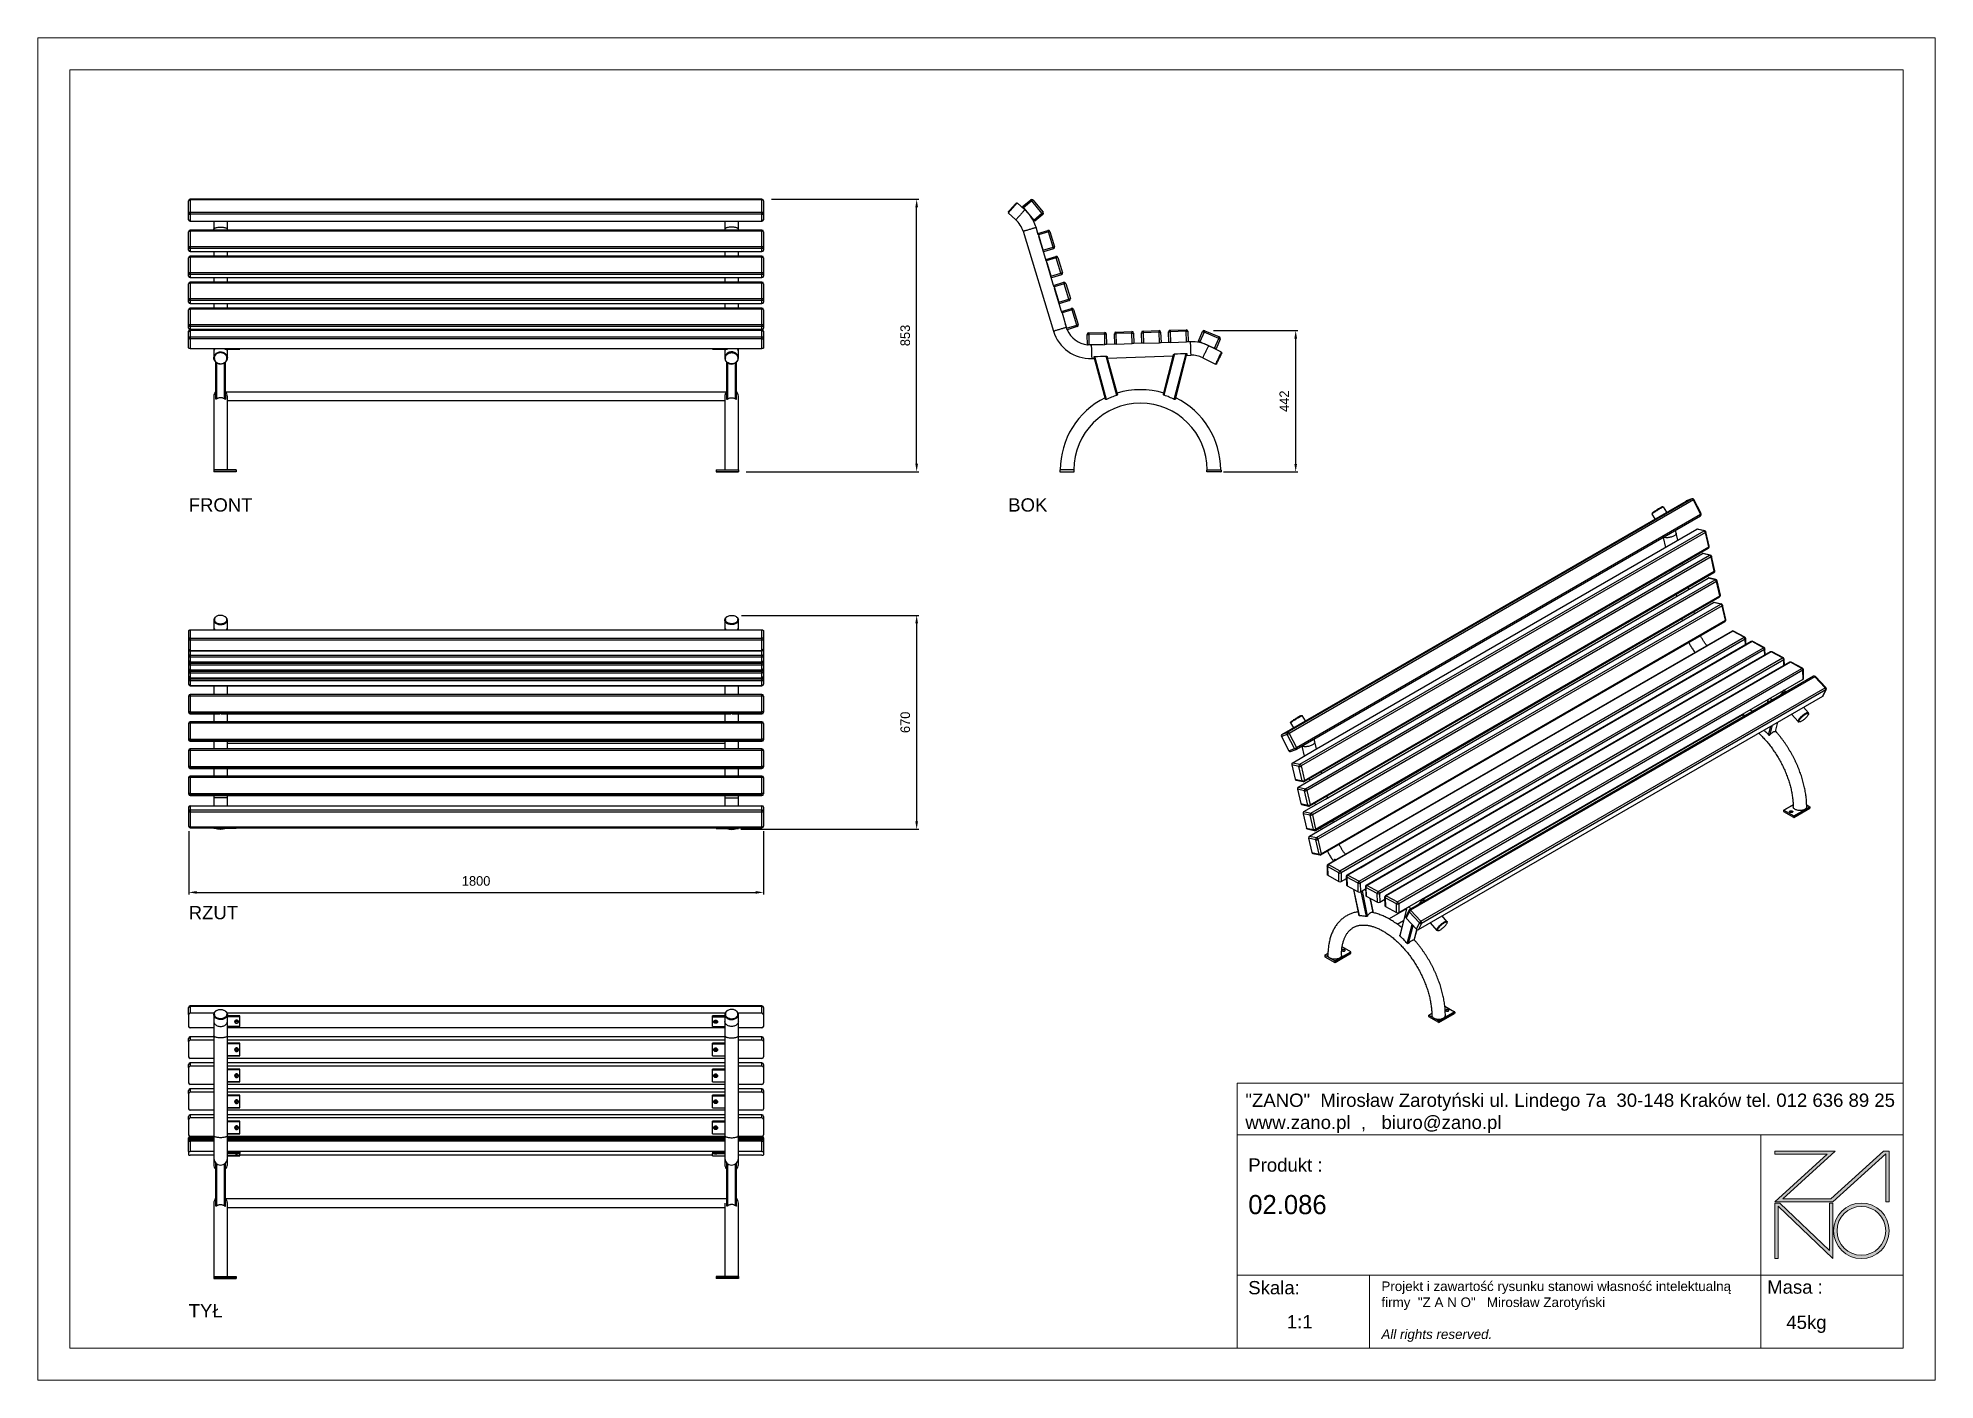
# Model space of a CAD drawing. Header units: millimetres. Extents: x 5242 to 11182, y -3002 to 1198.
import ezdxf

# ---------------------------------------------------------------- set-up
doc = ezdxf.new("R2010")
doc.units = ezdxf.units.MM
doc.header["$PDSIZE"] = -1
doc.layers.add('KONTUR', color=7, linetype='Continuous', lineweight=15)
doc.layers.add('tabelka', color=155, linetype='Continuous')
doc.layers.add('WYMIAR', color=96, linetype='Continuous')
doc.dimstyles.new('1-1', dxfattribs={"dimtxt": 30, "dimasz": 25, "dimexe": 6.25, "dimexo": 30, "dimgap": 20.625, "dimtad": 1, "dimdec": 1, "dimtxsty": 'Standard', "dimcen": 0, "dimclrd": 2, "dimclre": 2, "dimclrt": 2, "dimadec": 0, "dimazin": 0, "dimtfac": 1, "dimtdec": 1, "dimtmove": 0, "dimatfit": 3, "dimfxl": 0, "dimarcsym": 0})

msp = doc.modelspace()

# ---------------------------------------------------------------- texts
at = {"layer": 'WYMIAR', "char_height": 41.5951, "width": 196.5247, "attachment_point": 1}
for s, insert in [('{\\f@Arial Unicode MS|b0|i0|c238|p34;FRONT}', (5714.05, -242.73)), ('{\\f@Arial Unicode MS|b0|i0|c238|p34;BOK}', (8280.04, -242.73)), ('{\\f@Arial Unicode MS|b0|i0|c238|p34;RZUT}', (5714.05, -1518.61)), ('{\\f@Arial Unicode MS|b0|i0|c238|p34;TYŁ}', (5714.05, -2764.31))]:
    msp.add_mtext(s, dxfattribs=dict(at, insert=insert))

# ---------------------------------------------------------------- blocks, each defined once
blk = doc.blocks.new('zano')
at = {"layer": 'Defpoints', "lineweight": 5}
for points in [[(6270.2, 3716.2), (6270.2, 3707.4), (6434.8, 3707.4), (6270.2, 3558.4), (6452.4, 3558.4), (6617.9, 3708.2), (6617.9, 3558.4), (6628.6, 3558.4), (6628.6, 3716.2), (6610.7, 3716.2), (6446.1, 3567.2), (6295.4, 3567.2), (6459.9, 3716.2), (6270.2, 3716.2), (6270.2, 3707.4)], [(6270.2, 3554.4), (6286.2, 3554.4), (6441.7, 3405.6), (6441.7, 3554.4), (6452.4, 3554.4), (6452.4, 3380.5), (6281, 3544.6), (6281, 3380.5), (6270.2, 3380.5)]]:
    blk.add_hatch(color=251, dxfattribs=at).paths.add_polyline_path(points)
h = blk.add_hatch(color=251, dxfattribs=at)
h.paths.add_polyline_path([(6454.7, 3467.4, 1), (6628.6, 3467.4, 1)])
h.paths.add_polyline_path([(6617.9, 3467.4, -1), (6465.4, 3467.4, -1)], flags=16)
at = {"layer": 'Defpoints', "color": 251, "lineweight": 5}
blk.add_lwpolyline([(6434.8, 3707.4), (6270.2, 3558.4), (6452.4, 3558.4), (6617.9, 3708.2), (6617.9, 3558.4), (6628.6, 3558.4), (6628.6, 3716.2), (6610.7, 3716.2), (6446.1, 3567.2), (6295.4, 3567.2), (6459.9, 3716.2), (6270.2, 3716.2), (6270.2, 3707.4), (6432.1, 3707.4)], dxfattribs=at)
for points in [[(6270.2, 3716.2), (6270.2, 3707.4), (6434.8, 3707.4), (6270.2, 3558.4), (6452.4, 3558.4), (6617.9, 3708.2), (6617.9, 3558.4), (6628.6, 3558.4), (6628.6, 3716.2), (6610.7, 3716.2), (6446.1, 3567.2), (6295.4, 3567.2), (6459.9, 3716.2), (6270.2, 3716.2), (6270.2, 3707.4)], [(6270.2, 3554.4), (6286.2, 3554.4), (6441.7, 3405.6), (6441.7, 3554.4), (6452.4, 3554.4), (6452.4, 3380.5), (6281, 3544.6), (6281, 3380.5), (6270.2, 3380.5)]]:
    blk.add_lwpolyline(points, close=True, dxfattribs=at)
for radius in [87, 76.3]:
    blk.add_circle((6541.7, 3467.4), radius, dxfattribs=at)
blk = doc.blocks.new('TABELA')
at = {"layer": 'tabelka', "lineweight": 5}
for p, q in [((4587.4, 3929.4), (6672.4, 3929.4)), ((4587.4, 3767.6), (4587.4, 3929.4)), ((4587.4, 3929.4), (6672.4, 3929.4)), ((6226.5, 3767.6), (6226.5, 3329)), ((4587.4, 3329), (6672.4, 3329)), ((5001.6, 3329), (5001.6, 3100.4)), ((6226.5, 3329), (6226.5, 3100.4))]:
    blk.add_line(p, q, dxfattribs=at)
blk.add_lwpolyline([(4587.4, 3767.6), (6672.4, 3767.6), (6672.4, 3100.4), (4587.4, 3100.4)], close=True, dxfattribs=at)
blk.add_blockref('zano', (0, 0))
at = {"layer": 'tabelka', "lineweight": 5, "attachment_point": 1}
for s, insert, char_height, width in [('{\\fArial|b0|i0|c238|p34;"ZANO"  Mirosław Zarotyński ul. Lindego 7a  30-148 Kraków tel. 012 636 89 25\\Pwww.zano.pl  ,   biuro@zano.pl}', (4613, 3896.9), 41.595, 2040.38), ('{\\fArial|b0|i0|c238|p34;Produkt : }', (4622, 3694.1), 41.595, 265.273), ('{\\fCentury Gothic|b0|i0|c238|p34;02.086 }', (4622, 3579.5), 60, 713.135), ('{\\fArial|b0|i0|c238|p34;Skala: }', (4622, 3310.3), 41.595, 191.675), ('{\\fArial|b0|i0|c238|p34;Masa :}', (6246.7, 3312.2), 41.595, 200.457), ('{\\fArial|b0|i0|c238|p34;1:1}', (4742.5, 3203.5), 41.595, 42.482), ('{\\fArial|b0|i0|c238|p34;45kg}', (6306.7, 3201.8), 41.595, 125.479)]:
    blk.add_mtext(s, dxfattribs=dict(at, insert=insert, char_height=char_height, width=width))
at = {"layer": 'tabelka', "color": 1, "lineweight": 5, "insert": (5038.9, 3308.9), "char_height": 30, "width": 1186.12, "attachment_point": 1}
blk.add_mtext('{\\fArial|b0|i0|c0|p34;Projekt i zawartość rysunku stanowi własność intelektualną firmy \\fArial|b0|i0|c238|p34; "Z A N O"   Mirosław Zarotyński\\fArial|b0|i1|c238|p34;\\P\\PAll rights reserved.}', dxfattribs=at)
blk = doc.blocks.new('bok')
at = {"layer": 'KONTUR', "color": 0, "linetype": 'Continuous', "lineweight": -2}
for p, q in [((-1159.2, 725.4), (-1157.8, 724)), ((-1158.8, 722.8), (-1134.9, 701.3)), ((-1131.5, 753.2), (-1133, 754.5)), ((-1106.6, 732.8), (-1130.5, 754.3)), ((-1113.7, 742.9), (-1088.4, 764.1)), ((-1085.2, 760.3), (-1110.5, 739.1)), ((-1110.5, 739.1), (-1078.4, 700.8)), ((-1108.3, 734.4), (-1107.7, 734.9)), ((-1108.3, 734.4), (-1106.6, 732.8)), ((-1053.1, 722), (-1085.2, 760.3)), ((-1081.4, 763.5), (-1049.3, 725.2)), ((-1078.4, 700.8), (-1053.1, 722)), ((-1049.9, 718.2), (-1075.2, 696.9)), ((-1112.2, 665.7), (-1017.3, 353.2)), ((-1082, 704.3), (-1082.8, 703.6)), ((-1065.8, 658.8), (-1071.7, 678)), ((-1065.9, 658.8), (-1034.3, 668.4)), ((-1032.8, 663.7), (-1064.4, 654)), ((-1064.4, 654), (-1049.8, 606.2)), ((-1018.2, 615.8), (-1032.8, 663.7)), ((-1028.1, 665.1), (-1013.4, 617.3)), ((-1041.1, 577.5), (-1062.9, 649.2)), ((-1062.8, 648.8), (-1051.4, 611.2)), ((-1049.8, 606.2), (-1018.2, 615.8)), ((-1016.8, 611.1), (-1048.3, 601.4)), ((-1041.1, 577.5), (-1009.6, 587.1)), ((-1008.1, 582.3), (-1039.7, 572.7)), ((-1039.7, 572.7), (-1025.1, 524.9)), ((-1016.4, 496.1), (-1038.2, 567.9)), ((-1038.1, 567.5), (-1026.7, 529.9)), ((-993.5, 534.5), (-1008.1, 582.3)), ((-1003.3, 583.8), (-988.7, 536)), ((-1025.1, 524.9), (-993.5, 534.5)), ((-992, 529.7), (-1023.6, 520.1)), ((-1016.4, 496.1), (-984.9, 505.8)), ((-983.4, 501), (-1015, 491.4)), ((-1015, 491.4), (-1000.3, 443.5)), ((-991.7, 414.8), (-1013.5, 486.6)), ((-1013.4, 486.1), (-1001.9, 448.6)), ((-968.8, 453.2), (-983.4, 501)), ((-978.6, 502.5), (-964, 454.7)), ((-1000.3, 443.5), (-968.8, 453.2)), ((-967.3, 448.4), (-998.9, 438.8)), ((-991.7, 414.8), (-960.2, 424.4)), ((-958.7, 419.7), (-990.3, 410)), ((-944.1, 371.9), (-958.7, 419.7)), ((-953.9, 421.1), (-939.3, 373.3)), ((-990.3, 410), (-975.7, 362.2)), ((-976.7, 365.5), (-979.3, 374.2)), ((-976.2, 363.9), (-976.7, 365.5)), ((-975.7, 362.2), (-944.1, 371.9)), ((-942.6, 367.1), (-974.2, 357.4)), ((-651.6, 355.8), (-601.6, 357.6)), ((-910.8, 309.6), (-911.7, 342.6)), ((-906.8, 347.7), (-856.9, 349)), ((-856.7, 344), (-906.7, 342.7)), ((-906.7, 342.7), (-905.8, 309.7)), ((-905.8, 309.7), (-855.9, 311.1)), ((-860.9, 310.9), (-898.7, 309.7)), ((-861.3, 310.9), (-898.7, 309.7)), ((-855.9, 311.1), (-856.7, 344)), ((-851.7, 344.2), (-850.9, 311.2)), ((-825.2, 312.1), (-850.9, 311.3)), ((-825.2, 312), (-826.3, 345)), ((-821.5, 350.2), (-771.5, 351.9)), ((-771.4, 346.9), (-821.3, 345.2)), ((-821.3, 345.2), (-820.2, 312.2)), ((-820.2, 312.2), (-770.2, 313.9)), ((-770.2, 313.9), (-771.4, 346.9)), ((-740.2, 314.9), (-767.8, 314)), ((-766.4, 347.1), (-765.2, 314.1)), ((-740.2, 314.9), (-741.4, 347.8)), ((-736.5, 353), (-686.6, 354.8)), ((-686.4, 349.8), (-736.4, 348)), ((-736.4, 348), (-735.2, 315)), ((-735.2, 315), (-685.3, 316.8)), ((-685.3, 316.8), (-686.4, 349.8)), ((-655.3, 317.8), (-682.8, 316.9)), ((-681.4, 349.9), (-680.3, 317)), ((-655.3, 317.7), (-656.4, 350.7)), ((-601.5, 352.6), (-651.4, 350.8)), ((-651.4, 350.8), (-650.3, 317.9)), ((-650.3, 317.9), (-600.3, 319.6)), ((-600.3, 319.6), (-601.5, 352.6)), ((-588.7, 320), (-597.9, 319.7)), ((-596.5, 352.8), (-595.3, 319.8)), ((-563.1, 321.5), (-550.2, 351.9)), ((-545.6, 349.9), (-558.5, 319.6)), ((-558.5, 319.6), (-512.4, 300)), ((-554.4, 316.2), (-554.1, 317.1)), ((-499.5, 330.4), (-545.6, 349.9)), ((-543.6, 354.5), (-497.6, 335)), ((-490.7, 287.6), (-530.9, 307.5)), ((-530.9, 307.5), (-517.5, 300.9)), ((-517.2, 301.5), (-517.5, 300.9)), ((-512.4, 300), (-499.5, 330.4)), ((-494.9, 328.4), (-507.8, 298.1)), ((-897.3, 267.3), (-888.9, 267.6)), ((-854.3, 140.5), (-889.9, 271.3)), ((-855.4, 144.1), (-889, 267.6)), ((-850.9, 139.4), (-887.5, 273.8)), ((-819.1, 152.1), (-852.5, 274.9)), ((-816.9, 155.4), (-848.8, 272.5)), ((-847.8, 268.9), (-641.9, 275.8)), ((-672.7, 155.6), (-641, 279.4)), ((-670.5, 152.3), (-637.2, 281.9)), ((-638.7, 139.5), (-601.8, 283.3)), ((-635.3, 140.6), (-599.3, 280.9)), ((-634.2, 144.2), (-600.1, 277.2)), ((-600.1, 277.2), (-587.3, 277.6)), ((-549.7, 269.5), (-509.5, 249.6)), ((-508.8, 251), (-507, 250.1)), ((-489.6, 285.3), (-491.4, 286.2)), ((-997.1, -81.9), (-997.1, -86.9)), ((-952.6, -81.4), (-996.6, -81.4)), ((-996.6, -87.4), (-952.6, -87.4)), ((-952.1, -86.9), (-952.1, -81.9)), ((-537.1, -86.9), (-537.1, -81.9)), ((-536.6, -81.4), (-492.6, -81.4)), ((-492.6, -87.4), (-536.6, -87.4)), ((-492.1, -81.9), (-492.1, -86.9))]:
    blk.add_line(p, q, dxfattribs=at)
at = {"layer": 'KONTUR', "color": 0, "linetype": 'Continuous', "lineweight": -2, "flags": 128}
for points in [[(-1159.2, 725.4), (-1159.2, 725.5), (-1158.8, 725.8), (-1158.3, 726.5), (-1157.5, 727.4), (-1156.4, 728.5), (-1155.3, 729.8), (-1153.9, 731.3), (-1152.4, 733), (-1150.7, 734.8), (-1149, 736.7), (-1147.3, 738.7), (-1145.5, 740.7), (-1143.7, 742.6), (-1142, 744.6), (-1140.3, 746.4), (-1138.8, 748.1), (-1137.4, 749.7), (-1136.1, 751.1), (-1135.1, 752.2), (-1134.2, 753.2), (-1133.6, 753.9), (-1133.2, 754.3), (-1133, 754.5), (-1133, 754.5)], [(-1158.8, 722.8), (-1158.8, 722.9), (-1158.4, 723.3), (-1157.9, 723.9), (-1157.1, 724.7), (-1156.1, 725.8), (-1155, 727.1), (-1153.6, 728.6), (-1152.1, 730.3), (-1150.5, 732.1), (-1148.7, 734.1), (-1146.9, 736.1), (-1145.1, 738.1), (-1143.2, 740.2), (-1141.4, 742.2), (-1139.6, 744.2), (-1137.9, 746.1), (-1136.3, 747.8), (-1134.9, 749.4), (-1133.6, 750.8), (-1132.6, 752), (-1131.7, 753), (-1131.1, 753.7), (-1130.6, 754.1), (-1130.5, 754.3), (-1130.5, 754.3)], [(-1106.6, 732.8), (-1106.7, 732.7), (-1107, 732.3), (-1107.6, 731.6), (-1108.5, 730.7), (-1109.5, 729.6), (-1110.7, 728.2), (-1112.1, 726.7), (-1113.6, 724.9), (-1115.3, 723.1), (-1117.1, 721.1), (-1118.9, 719.1), (-1120.7, 717.1), (-1122.6, 715), (-1124.4, 713), (-1126.2, 711), (-1127.8, 709.2), (-1129.4, 707.5), (-1130.8, 705.9), (-1132, 704.6), (-1133, 703.4), (-1133.8, 702.5), (-1134.4, 701.8), (-1134.8, 701.4), (-1134.9, 701.3), (-1134.9, 701.3)], [(-1110.5, 739.1), (-1111.1, 739.8), (-1111.7, 740.5), (-1112.3, 741.2), (-1112.8, 741.8), (-1113.2, 742.3), (-1113.5, 742.6), (-1113.7, 742.8), (-1113.7, 742.9)], [(-1099.4, 725.8), (-1101.8, 728.3), (-1106.6, 732.8)], [(-1088.4, 764.1), (-1088.4, 764), (-1088.2, 763.8), (-1087.9, 763.5), (-1087.5, 763), (-1087, 762.4), (-1086.5, 761.7), (-1085.9, 761), (-1085.2, 760.3)], [(-1081.4, 763.5), (-1081.5, 763.4), (-1081.7, 763.3), (-1082, 763), (-1082.5, 762.6), (-1083.1, 762.1), (-1083.8, 761.5), (-1084.5, 760.9), (-1085.2, 760.3)], [(-1053.1, 722), (-1052.3, 722.6), (-1051.6, 723.2), (-1051, 723.8), (-1050.4, 724.3), (-1049.9, 724.7), (-1049.6, 725), (-1049.3, 725.1), (-1049.3, 725.2)], [(-1053.1, 722), (-1052.5, 721.2), (-1051.9, 720.5), (-1051.3, 719.9), (-1050.8, 719.3), (-1050.4, 718.8), (-1050.1, 718.4), (-1049.9, 718.2), (-1049.9, 718.2)], [(-1112.2, 665.7), (-1112.1, 665.7), (-1111.6, 665.9), (-1110.7, 666.1), (-1109.5, 666.5), (-1108.1, 666.9), (-1106.3, 667.5), (-1104.3, 668.1), (-1102.1, 668.7), (-1099.7, 669.5), (-1097.2, 670.2), (-1094.6, 671), (-1092, 671.8), (-1089.3, 672.6), (-1086.7, 673.4), (-1084.2, 674.2), (-1081.8, 674.9), (-1079.6, 675.6), (-1077.6, 676.2), (-1075.9, 676.7), (-1074.4, 677.2), (-1073.2, 677.5), (-1072.4, 677.8), (-1071.9, 677.9), (-1071.7, 678), (-1071.7, 678)], [(-1075.2, 696.9), (-1075.2, 697), (-1075.4, 697.2), (-1075.7, 697.6), (-1076.1, 698.1), (-1076.6, 698.6), (-1077.1, 699.3), (-1077.7, 700), (-1078.4, 700.8)], [(-1064.4, 654), (-1064.7, 654.9), (-1065, 655.8), (-1065.2, 656.7), (-1065.4, 657.4), (-1065.6, 658), (-1065.7, 658.4), (-1065.8, 658.7), (-1065.9, 658.8)], [(-1034.3, 668.4), (-1034.3, 668.3), (-1034.2, 668.1), (-1034.1, 667.6), (-1033.9, 667), (-1033.7, 666.3), (-1033.4, 665.5), (-1033.1, 664.6), (-1032.8, 663.7)], [(-1028.1, 665.1), (-1028.1, 665.1), (-1028.4, 665), (-1028.9, 664.9), (-1029.5, 664.7), (-1030.2, 664.5), (-1031, 664.2), (-1031.9, 663.9), (-1032.8, 663.7)], [(-1048.3, 601.4), (-1048.3, 601.5), (-1048.4, 601.8), (-1048.6, 602.2), (-1048.7, 602.8), (-1049, 603.5), (-1049.2, 604.4), (-1049.5, 605.3), (-1049.8, 606.2)], [(-1018.2, 615.8), (-1017.3, 616.1), (-1016.4, 616.4), (-1015.6, 616.7), (-1014.8, 616.9), (-1014.2, 617.1), (-1013.8, 617.2), (-1013.5, 617.3), (-1013.4, 617.3)], [(-1018.2, 615.8), (-1017.9, 614.9), (-1017.7, 614), (-1017.4, 613.2), (-1017.2, 612.5), (-1017, 611.9), (-1016.9, 611.4), (-1016.8, 611.2), (-1016.8, 611.1)], [(-1039.7, 572.7), (-1040, 573.6), (-1040.2, 574.5), (-1040.5, 575.3), (-1040.7, 576.1), (-1040.9, 576.7), (-1041, 577.1), (-1041.1, 577.4), (-1041.1, 577.5)], [(-1009.6, 587.1), (-1009.5, 587), (-1009.5, 586.8), (-1009.3, 586.3), (-1009.1, 585.7), (-1008.9, 585), (-1008.7, 584.2), (-1008.4, 583.3), (-1008.1, 582.3)], [(-1003.3, 583.8), (-1003.4, 583.8), (-1003.7, 583.7), (-1004.1, 583.5), (-1004.7, 583.4), (-1005.5, 583.1), (-1006.3, 582.9), (-1007.2, 582.6), (-1008.1, 582.3)], [(-993.5, 534.5), (-992.6, 534.8), (-991.7, 535.1), (-990.8, 535.3), (-990.1, 535.6), (-989.5, 535.7), (-989.1, 535.9), (-988.8, 536), (-988.7, 536)], [(-1023.6, 520.1), (-1023.6, 520.2), (-1023.7, 520.5), (-1023.8, 520.9), (-1024, 521.5), (-1024.2, 522.2), (-1024.5, 523), (-1024.8, 523.9), (-1025.1, 524.9)], [(-1015, 491.4), (-1015.2, 492.3), (-1015.5, 493.2), (-1015.8, 494), (-1016, 494.7), (-1016.2, 495.3), (-1016.3, 495.8), (-1016.4, 496), (-1016.4, 496.1)], [(-993.5, 534.5), (-993.2, 533.6), (-992.9, 532.7), (-992.7, 531.9), (-992.5, 531.1), (-992.3, 530.5), (-992.1, 530.1), (-992.1, 529.8), (-992, 529.7)], [(-984.9, 505.8), (-984.8, 505.7), (-984.7, 505.4), (-984.6, 505), (-984.4, 504.4), (-984.2, 503.7), (-984, 502.8), (-983.7, 501.9), (-983.4, 501)], [(-978.6, 502.5), (-978.7, 502.4), (-979, 502.4), (-979.4, 502.2), (-980, 502), (-980.7, 501.8), (-981.6, 501.6), (-982.5, 501.3), (-983.4, 501)], [(-998.9, 438.8), (-998.9, 438.9), (-999, 439.1), (-999.1, 439.6), (-999.3, 440.2), (-999.5, 440.9), (-999.8, 441.7), (-1000, 442.6), (-1000.3, 443.5)], [(-968.8, 453.2), (-967.8, 453.5), (-966.9, 453.8), (-966.1, 454), (-965.4, 454.2), (-964.8, 454.4), (-964.4, 454.5), (-964.1, 454.6), (-964, 454.7)], [(-968.8, 453.2), (-968.5, 452.3), (-968.2, 451.4), (-968, 450.5), (-967.7, 449.8), (-967.6, 449.2), (-967.4, 448.8), (-967.3, 448.5), (-967.3, 448.4)], [(-960.2, 424.4), (-960.2, 424.4), (-960.1, 424.1), (-959.9, 423.6), (-959.8, 423), (-959.5, 422.3), (-959.3, 421.5), (-959, 420.6), (-958.7, 419.7)], [(-953.9, 421.1), (-954, 421.1), (-954.3, 421), (-954.7, 420.9), (-955.3, 420.7), (-956.1, 420.5), (-956.9, 420.2), (-957.8, 420), (-958.7, 419.7)], [(-1017.3, 353.2), (-1017.1, 353.2), (-1016.6, 353.4), (-1015.7, 353.6), (-1014.5, 354), (-1013.1, 354.4), (-1011.3, 355), (-1009.3, 355.6), (-1007.1, 356.3), (-1004.7, 357), (-1002.2, 357.7), (-999.6, 358.5), (-997, 359.3), (-994.3, 360.1), (-991.7, 360.9), (-989.2, 361.7), (-986.8, 362.4), (-984.6, 363.1), (-982.6, 363.7), (-980.9, 364.2), (-979.4, 364.7), (-978.2, 365), (-977.4, 365.3), (-976.9, 365.5), (-976.7, 365.5), (-976.7, 365.5)], [(-990.3, 410), (-990.6, 411), (-990.8, 411.8), (-991.1, 412.7), (-991.3, 413.4), (-991.5, 414), (-991.6, 414.4), (-991.7, 414.7), (-991.7, 414.8)], [(-977.3, 367.5), (-977.2, 367.4), (-977.2, 367.4)], [(-974.2, 357.4), (-974.2, 357.5), (-974.3, 357.8), (-974.4, 358.2), (-974.6, 358.8), (-974.8, 359.5), (-975.1, 360.4), (-975.4, 361.3), (-975.7, 362.2)], [(-944.1, 371.9), (-943.2, 372.1), (-942.3, 372.4), (-941.4, 372.7), (-940.7, 372.9), (-940.1, 373.1), (-939.7, 373.2), (-939.4, 373.3), (-939.3, 373.3)], [(-944.1, 371.9), (-943.8, 370.9), (-943.5, 370), (-943.3, 369.2), (-943.1, 368.5), (-942.9, 367.9), (-942.8, 367.4), (-942.7, 367.2), (-942.6, 367.1)], [(-601.5, 352.6), (-601.5, 353.6), (-601.5, 354.5), (-601.5, 355.4), (-601.6, 356.1), (-601.6, 356.7), (-601.6, 357.2), (-601.6, 357.5), (-601.6, 357.6)], [(-911.7, 342.6), (-911.6, 342.6), (-911.3, 342.6), (-910.9, 342.6), (-910.2, 342.6), (-909.5, 342.7), (-908.6, 342.7), (-907.7, 342.7), (-906.7, 342.7)], [(-905.8, 309.7), (-906.8, 309.7), (-907.8, 309.7), (-908.6, 309.7), (-909.4, 309.7), (-910, 309.6), (-910.5, 309.6), (-910.7, 309.6), (-910.8, 309.6)], [(-906.8, 347.7), (-906.8, 347.6), (-906.8, 347.4), (-906.8, 346.9), (-906.8, 346.3), (-906.8, 345.5), (-906.8, 344.7), (-906.7, 343.7), (-906.7, 342.7)], [(-898.7, 309.7), (-904.1, 309.7), (-905.8, 309.8)], [(-898.7, 309.7), (-898.7, 309.5), (-898.6, 308.9), (-898.6, 308.1), (-898.6, 306.8), (-898.5, 305.3), (-898.5, 303.5), (-898.4, 301.4), (-898.3, 299.1), (-898.2, 296.6), (-898.1, 294), (-898.1, 291.2), (-898, 288.5), (-897.9, 285.7), (-897.8, 283), (-897.7, 280.4), (-897.6, 277.9), (-897.5, 275.6), (-897.5, 273.5), (-897.4, 271.7), (-897.3, 270.1), (-897.3, 268.9), (-897.3, 268), (-897.3, 267.5), (-897.3, 267.3)], [(-856.7, 344), (-856.8, 345), (-856.8, 346), (-856.8, 346.8), (-856.8, 347.6), (-856.8, 348.2), (-856.8, 348.7), (-856.9, 348.9), (-856.9, 349)], [(-856.7, 344), (-855.8, 344.1), (-854.8, 344.1), (-854, 344.1), (-853.2, 344.1), (-852.6, 344.2), (-852.1, 344.2), (-851.8, 344.2), (-851.7, 344.2)], [(-850.9, 311.2), (-851, 311.2), (-851.2, 311.2), (-851.7, 311.2), (-852.3, 311.2), (-853.1, 311.1), (-854, 311.1), (-854.9, 311.1), (-855.9, 311.1)], [(-826.3, 345), (-826.2, 345), (-825.9, 345), (-825.5, 345), (-824.9, 345.1), (-824.1, 345.1), (-823.2, 345.1), (-822.3, 345.1), (-821.3, 345.2)], [(-820.2, 312.2), (-821.2, 312.2), (-822.1, 312.1), (-823, 312.1), (-823.7, 312.1), (-824.3, 312.1), (-824.8, 312), (-825.1, 312), (-825.2, 312)], [(-821.5, 350.2), (-821.5, 350.1), (-821.5, 349.8), (-821.5, 349.3), (-821.5, 348.7), (-821.4, 348), (-821.4, 347.1), (-821.4, 346.2), (-821.3, 345.2)], [(-771.4, 346.9), (-771.4, 347.9), (-771.4, 348.8), (-771.5, 349.7), (-771.5, 350.5), (-771.5, 351.1), (-771.5, 351.5), (-771.5, 351.8), (-771.5, 351.9)], [(-771.4, 346.9), (-770.4, 347), (-769.4, 347), (-768.6, 347), (-767.8, 347), (-767.2, 347.1), (-766.7, 347.1), (-766.5, 347.1), (-766.4, 347.1)], [(-765.2, 314.1), (-765.3, 314.1), (-765.6, 314.1), (-766.1, 314.1), (-766.7, 314.1), (-767.4, 314), (-768.3, 314), (-769.2, 314), (-770.2, 313.9)], [(-741.4, 347.8), (-741.3, 347.8), (-741, 347.9), (-740.5, 347.9), (-739.9, 347.9), (-739.2, 347.9), (-738.3, 347.9), (-737.3, 348), (-736.4, 348)], [(-735.2, 315), (-736.2, 315), (-737.1, 315), (-738, 314.9), (-738.8, 314.9), (-739.4, 314.9), (-739.8, 314.9), (-740.1, 314.9), (-740.2, 314.9)], [(-736.5, 353), (-736.5, 352.9), (-736.5, 352.6), (-736.5, 352.2), (-736.5, 351.5), (-736.5, 350.8), (-736.4, 349.9), (-736.4, 349), (-736.4, 348)], [(-686.4, 349.8), (-686.4, 350.7), (-686.5, 351.7), (-686.5, 352.5), (-686.5, 353.3), (-686.5, 353.9), (-686.6, 354.4), (-686.6, 354.7), (-686.6, 354.8)], [(-686.4, 349.8), (-685.4, 349.8), (-684.5, 349.8), (-683.6, 349.9), (-682.9, 349.9), (-682.2, 349.9), (-681.8, 349.9), (-681.5, 349.9), (-681.4, 349.9)], [(-680.3, 317), (-680.4, 316.9), (-680.6, 316.9), (-681.1, 316.9), (-681.7, 316.9), (-682.5, 316.9), (-683.3, 316.8), (-684.3, 316.8), (-685.3, 316.8)], [(-656.4, 350.7), (-656.3, 350.7), (-656, 350.7), (-655.6, 350.7), (-655, 350.7), (-654.2, 350.7), (-653.3, 350.8), (-652.4, 350.8), (-651.4, 350.8)], [(-650.3, 317.9), (-651.2, 317.8), (-652.2, 317.8), (-653, 317.8), (-653.8, 317.7), (-654.4, 317.7), (-654.9, 317.7), (-655.2, 317.7), (-655.3, 317.7)], [(-651.6, 355.8), (-651.6, 355.7), (-651.6, 355.5), (-651.6, 355), (-651.5, 354.4), (-651.5, 353.6), (-651.5, 352.8), (-651.5, 351.8), (-651.4, 350.8)], [(-601.5, 352.6), (-600.5, 352.6), (-599.5, 352.7), (-598.7, 352.7), (-597.9, 352.7), (-597.3, 352.7), (-596.8, 352.8), (-596.6, 352.8), (-596.5, 352.8)], [(-595.3, 319.8), (-595.4, 319.8), (-595.7, 319.8), (-596.1, 319.8), (-596.8, 319.7), (-597.5, 319.7), (-598.4, 319.7), (-599.3, 319.6), (-600.3, 319.6)], [(-588.7, 320), (-588.7, 319.8), (-588.7, 319.3), (-588.6, 318.4), (-588.6, 317.2), (-588.5, 315.6), (-588.5, 313.8), (-588.4, 311.7), (-588.3, 309.4), (-588.3, 306.9), (-588.2, 304.3), (-588.1, 301.6), (-588, 298.8), (-587.9, 296), (-587.8, 293.3), (-587.7, 290.7), (-587.6, 288.2), (-587.6, 285.9), (-587.5, 283.8), (-587.4, 282), (-587.4, 280.5), (-587.3, 279.2), (-587.3, 278.3), (-587.3, 277.8), (-587.3, 277.6)], [(-558.5, 319.6), (-559.4, 319.9), (-560.2, 320.3), (-561, 320.6), (-561.7, 320.9), (-562.3, 321.2), (-562.7, 321.4), (-563, 321.5), (-563.1, 321.5)], [(-550.2, 351.9), (-550.1, 351.9), (-549.8, 351.7), (-549.4, 351.6), (-548.8, 351.3), (-548.1, 351), (-547.3, 350.7), (-546.5, 350.3), (-545.6, 349.9)], [(-549.7, 269.5), (-549.6, 269.6), (-549.4, 270.1), (-549, 270.9), (-548.4, 272), (-547.7, 273.4), (-546.9, 275), (-546, 276.9), (-545, 279), (-543.9, 281.2), (-542.7, 283.6), (-541.5, 286), (-540.3, 288.5), (-539, 291), (-537.8, 293.4), (-536.7, 295.8), (-535.6, 298), (-534.5, 300), (-533.6, 301.9), (-532.8, 303.6), (-532.1, 304.9), (-531.6, 306), (-531.2, 306.8), (-531, 307.3), (-530.9, 307.5), (-530.9, 307.5)], [(-543.6, 354.5), (-543.7, 354.4), (-543.8, 354.2), (-543.9, 353.8), (-544.2, 353.2), (-544.5, 352.5), (-544.8, 351.7), (-545.2, 350.8), (-545.6, 349.9)], [(-507.8, 298.1), (-507.9, 298.1), (-508.2, 298.2), (-508.6, 298.4), (-509.2, 298.6), (-509.9, 298.9), (-510.7, 299.3), (-511.5, 299.6), (-512.4, 300)], [(-499.5, 330.4), (-499.2, 331.3), (-498.8, 332.2), (-498.5, 333), (-498.2, 333.7), (-497.9, 334.2), (-497.7, 334.7), (-497.6, 334.9), (-497.6, 335)], [(-499.5, 330.4), (-498.6, 330), (-497.8, 329.7), (-497, 329.3), (-496.3, 329), (-495.7, 328.8), (-495.3, 328.6), (-495, 328.5), (-494.9, 328.4)], [(-509.5, 249.6), (-509.5, 249.7), (-509.2, 250.1), (-508.9, 250.8), (-508.4, 251.9), (-507.7, 253.2), (-506.9, 254.8), (-506, 256.6), (-505, 258.6), (-503.9, 260.8), (-502.8, 263.1), (-501.6, 265.6), (-500.4, 268), (-499.1, 270.5), (-497.9, 273), (-496.7, 275.4), (-495.6, 277.6), (-494.6, 279.7), (-493.6, 281.6), (-492.8, 283.3), (-492.1, 284.8), (-491.5, 285.9), (-491.1, 286.8), (-490.8, 287.3), (-490.7, 287.6), (-490.7, 287.6)], [(-489.6, 285.3), (-489.6, 285.3), (-489.7, 285.1), (-490, 284.5), (-490.4, 283.7), (-491, 282.5), (-491.7, 281.1), (-492.5, 279.5), (-493.4, 277.6), (-494.4, 275.5), (-495.5, 273.3), (-496.7, 271), (-497.9, 268.6), (-499, 266.2), (-500.2, 263.8), (-501.4, 261.5), (-502.4, 259.4), (-503.4, 257.3), (-504.4, 255.5), (-505.1, 253.9), (-505.8, 252.5), (-506.3, 251.5), (-506.7, 250.7), (-506.9, 250.3), (-507, 250.1)]]:
    blk.add_lwpolyline(points, dxfattribs=at)
at = {"layer": 'KONTUR', "color": 0, "linetype": 'Continuous', "lineweight": -2}
for centre, radius, start, end in [((-1107.4, 734.5), 0.5, 40, 130), ((-1187.6, 642.7), 121.2, 43.26955, 48.00696), ((-1187.6, 642.7), 121.2, 16.90915, 36.73045), ((-1187.6, 642.7), 121.2, 30.1267, 36.73045), ((-1085.2, 760.3), 5, 40, 130), ((-1053.1, 722), 5, 310, 40), ((-1187.6, 642.7), 78.8, 16.90915, 48.00696), ((-1082.3, 704.7), 0.5, 310, 40), ((-1032.8, 663.7), 5, 17, 107), ((-1063.3, 648.6), 0.5, 17, 20.13737), ((-1051.9, 611.3), 0.5, 347.92305, 17), ((-1018.2, 615.8), 5, 287, 17), ((-1038.5, 567.3), 0.5, 17, 20.13737), ((-1008.1, 582.3), 5, 17, 107), ((-993.5, 534.5), 5, 287, 17), ((-1027.1, 530), 0.5, 347.92305, 17), ((-1013.8, 486), 0.5, 17, 20.13737), ((-983.4, 501), 5, 17, 107), ((-1002.4, 448.7), 0.5, 347.92305, 17), ((-968.8, 453.2), 5, 287, 17), ((-958.7, 419.7), 5, 17, 107), ((-901.3, 388.4), 78.8, 203.06824, 263.02443), ((-944.1, 371.9), 5, 287, 17), ((-601.5, 352.6), 5, 2, 92), ((-901.3, 388.4), 121.2, 196.90915, 271.90915), ((-906.7, 342.7), 5, 91.5, 181.5), ((-900.3, 309.4), 0.5, 91.5, 152.40162), ((-901.3, 388.4), 78.8, 270.37216, 271.90915), ((-861.3, 310.4), 0.5, 85.04557, 91.5), ((-856.7, 344), 5, 1.5, 91.5), ((-821.3, 345.2), 5, 92, 182), ((-771.4, 346.9), 5, 2, 92), ((-736.4, 348), 5, 92, 182), ((-686.4, 349.8), 5, 2, 92), ((-651.4, 350.8), 5, 92, 182), ((-584.6, 198.9), 121.2, 63.65828, 91.90915), ((-584.6, 198.9), 121.2, 63.65828, 75.56758), ((-553.6, 316.9), 0.5, 67, 157), ((-545.6, 349.9), 5, 67, 157), ((-517.7, 301.7), 0.5, 337, 67), ((-499.5, 330.4), 5, 337, 67), ((-584.6, 198.9), 78.8, 63.65828, 91.90915), ((-744.6, -81.4), 251.2, 116.15308, 180), ((-744.6, -81.4), 208.8, 0, 180), ((-744.6, -81.4), 251.2, 73.11531, 106.96371), ((-744.6, -81.4), 251.2, 0, 63.91171), ((-996.6, -81.9), 0.5, 90, 180), ((-996.6, -86.9), 0.5, 180, 270), ((-952.6, -81.9), 0.5, 0, 90), ((-952.6, -86.9), 0.5, 270, 0), ((-536.6, -81.9), 0.5, 90, 180), ((-536.6, -86.9), 0.5, 180, 270), ((-492.6, -81.9), 0.5, 0, 90), ((-492.6, -86.9), 0.5, 270, 0)]:
    blk.add_arc(centre, radius, start, end, dxfattribs=at)
for centre, major_axis, ratio, start_param, end_param in [((-894.6, 288.6), (-5.7, 21), 0.003786, 3.140697, 3.742383), ((3065.2, 420.6), (5596.6, 186.5), 0.003786, 3.92805, 3.936834), ((-2878.2, 222.5), (3227.3, 107.6), 0.006565, 5.479713, 5.495098), ((-594.6, 298.6), (5.5, 21.4), 0.006565, 2.541837, 3.143513)]:
    blk.add_ellipse(centre, major_axis=major_axis, ratio=ratio, start_param=start_param, end_param=end_param, dxfattribs=at)
for points, knots in [([(-889.9, 271.3), (-889.9, 271.6), (-890, 272.1), (-889.6, 272.9), (-889, 273.4), (-888.3, 273.7), (-887.8, 273.8), (-887.5, 273.8), (-887.5, 273.8)], [0, 0, 0, 0, 0.2899596, 0.5216765, 0.6958909, 0.8398538, 0.984251, 1, 1, 1, 1]), ([(-852.5, 274.9), (-852.3, 274.9), (-851.7, 274.8), (-850.7, 274.5), (-849.7, 273.9), (-849, 273.2), (-848.9, 272.7), (-848.8, 272.5)], [0, 0, 0, 0, 0.112943, 0.297279, 0.5553, 0.820233, 1, 1, 1, 1]), ([(-641, 279.4), (-641, 279.4), (-640.9, 279.7), (-640.6, 280.3), (-639.7, 281.1), (-638.7, 281.6), (-637.8, 281.9), (-637.4, 281.9), (-637.2, 281.9)], [0, 0, 0, 0, 0.004282, 0.265722, 0.530315, 0.769937, 0.934981, 1, 1, 1, 1]), ([(-601.8, 283.3), (-601.6, 283.3), (-601.3, 283.3), (-600.7, 283.2), (-600, 282.9), (-599.5, 282.3), (-599.2, 281.6), (-599.2, 281.2), (-599.3, 280.9)], [0, 0, 0, 0, 0.072444, 0.221121, 0.356893, 0.542973, 0.787221, 1, 1, 1, 1]), ([(-854.3, 140.5), (-854.5, 141.1), (-854.8, 142.3), (-855.1, 143.4), (-855.3, 144), (-855.3, 144), (-855.3, 144)], [0, 0, 0, 0, 0.272528, 0.5529, 0.82546, 1, 1, 1, 1]), ([(-850.9, 139.4), (-851, 139.3), (-851.3, 139.2), (-851.9, 139), (-852.6, 139.1), (-853.4, 139.3), (-854, 139.8), (-854.2, 140.3), (-854.3, 140.5)], [0, 0, 0, 0, 0.062109, 0.205293, 0.343212, 0.541858, 0.798677, 1, 1, 1, 1]), ([(-819.1, 152.1), (-824.5, 150.3), (-835.3, 146.6), (-845.7, 141.8), (-850.9, 139.4)], [0, 0, 0, 0, 0.498777, 1, 1, 1, 1]), ([(-816.9, 155.4), (-816.9, 155.1), (-816.8, 154.5), (-817.3, 153.5), (-817.9, 152.8), (-818.5, 152.3), (-819, 152.2), (-819.1, 152.1)], [0, 0, 0, 0, 0.2811328, 0.5591079, 0.7556308, 0.9096566, 1, 1, 1, 1]), ([(-670.5, 152.3), (-670.6, 152.4), (-670.9, 152.5), (-671.4, 152.8), (-672.1, 153.4), (-672.6, 154.3), (-672.8, 155), (-672.8, 155.4), (-672.7, 155.6)], [0, 0, 0, 0, 0.044196, 0.179452, 0.364177, 0.609407, 0.859466, 1, 1, 1, 1]), ([(-638.7, 139.5), (-643.9, 141.9), (-654.2, 146.7), (-665.1, 150.5), (-670.5, 152.3)], [0, 0, 0, 0, 0.498772, 1, 1, 1, 1]), ([(-635.3, 140.6), (-635.4, 140.3), (-635.6, 139.8), (-636.4, 139.4), (-637.2, 139.2), (-637.9, 139.2), (-638.4, 139.4), (-638.7, 139.5), (-638.7, 139.5)], [0, 0, 0, 0, 0.292018, 0.526776, 0.703412, 0.849112, 0.995271, 1, 1, 1, 1]), ([(-634.3, 144.2), (-634.3, 144.2), (-634.3, 144.3), (-634.4, 143.8), (-634.7, 142.7), (-635.1, 141.3), (-635.3, 140.6)], [0, 0, 0, 0, 0.105364, 0.375931, 0.65434, 1, 1, 1, 1])]:
    blk.add_open_spline(points, degree=3, knots=knots, dxfattribs=at)
blk = doc.blocks.new('front')
at = {"layer": 'KONTUR', "color": 0, "linetype": 'Continuous', "lineweight": -2}
for p, q in [((-3634.8, 722), (-3634.8, 760.3)), ((-3634.8, 700.8), (-3634.8, 722)), ((-1839.8, 765.3), (-3629.8, 765.3)), ((-3629.8, 765.3), (-3629.8, 763.5)), ((-3629.8, 763.5), (-3629.8, 725.2)), ((-1839.8, 763.5), (-3629.8, 763.5)), ((-3629.8, 725.2), (-3629.8, 718.2)), ((-3629.8, 725.2), (-1839.8, 725.2)), ((-1839.8, 718.2), (-3629.8, 718.2)), ((-3629.8, 718.2), (-3629.8, 696.9)), ((-1839.8, 763.5), (-1839.8, 765.3)), ((-1839.8, 725.2), (-1839.8, 763.5)), ((-1839.8, 718.2), (-1839.8, 725.2)), ((-1839.8, 696.9), (-1839.8, 718.2)), ((-1834.8, 760.3), (-1834.8, 722)), ((-1834.8, 722), (-1834.8, 700.8)), ((-3634.8, 615.8), (-3634.8, 663.7)), ((-3629.8, 696.9), (-1839.8, 696.9)), ((-1839.8, 668.7), (-3629.8, 668.7)), ((-3629.8, 668.7), (-3629.8, 665.1)), ((-3629.8, 665.1), (-3629.8, 617.3)), ((-1839.8, 665.1), (-3629.8, 665.1)), ((-3556, 696.9), (-3556, 671.8)), ((-3556, 671.8), (-3556, 668.7)), ((-3513.6, 671.8), (-3513.6, 696.9)), ((-3513.6, 668.7), (-3513.6, 671.8)), ((-1956, 696.9), (-1956, 671.8)), ((-1956, 671.8), (-1956, 668.7)), ((-1913.6, 671.8), (-1913.6, 696.9)), ((-1913.6, 668.7), (-1913.6, 671.8)), ((-1839.8, 665.1), (-1839.8, 668.7)), ((-1839.8, 617.3), (-1839.8, 665.1)), ((-1834.8, 663.7), (-1834.8, 615.8)), ((-3634.8, 606.2), (-3634.8, 615.8)), ((-3629.8, 617.3), (-3629.8, 611.1)), ((-3629.8, 617.3), (-1839.8, 617.3)), ((-1839.8, 611.1), (-3629.8, 611.1)), ((-3629.8, 611.1), (-3629.8, 601.4)), ((-3629.8, 601.4), (-1839.8, 601.4)), ((-3556, 601.4), (-3556, 587.3)), ((-3513.6, 587.3), (-3513.6, 601.4)), ((-1956, 601.4), (-1956, 587.3)), ((-1913.6, 587.3), (-1913.6, 601.4)), ((-1839.8, 611.1), (-1839.8, 617.3)), ((-1839.8, 601.4), (-1839.8, 611.1)), ((-1834.8, 615.8), (-1834.8, 606.2)), ((-3634.8, 534.5), (-3634.8, 582.3)), ((-1839.8, 587.3), (-3629.8, 587.3)), ((-3629.8, 587.3), (-3629.8, 583.8)), ((-3629.8, 583.8), (-3629.8, 536)), ((-1839.8, 583.8), (-3629.8, 583.8)), ((-3629.8, 536), (-3629.8, 529.7)), ((-3629.8, 536), (-1839.8, 536)), ((-1839.8, 583.8), (-1839.8, 587.3)), ((-1839.8, 536), (-1839.8, 583.8)), ((-1839.8, 529.7), (-1839.8, 536)), ((-1834.8, 582.3), (-1834.8, 534.5)), ((-3634.8, 524.9), (-3634.8, 534.5)), ((-3634.8, 453.2), (-3634.8, 501)), ((-1839.8, 529.7), (-3629.8, 529.7)), ((-3629.8, 529.7), (-3629.8, 520.1)), ((-3629.8, 520.1), (-1839.8, 520.1)), ((-1839.8, 506), (-3629.8, 506)), ((-3629.8, 506), (-3629.8, 502.5)), ((-3629.8, 502.5), (-3629.8, 454.7)), ((-1839.8, 502.5), (-3629.8, 502.5)), ((-3556, 520.1), (-3556, 506)), ((-3513.6, 506), (-3513.6, 520.1)), ((-1956, 520.1), (-1956, 506)), ((-1913.6, 506), (-1913.6, 520.1)), ((-1839.8, 520.1), (-1839.8, 529.7)), ((-1839.8, 502.5), (-1839.8, 506)), ((-1839.8, 454.7), (-1839.8, 502.5)), ((-1834.8, 534.5), (-1834.8, 524.9)), ((-1834.8, 501), (-1834.8, 453.2)), ((-3634.8, 443.5), (-3634.8, 453.2)), ((-3634.8, 371.9), (-3634.8, 419.7)), ((-3629.8, 454.7), (-3629.8, 448.4)), ((-3629.8, 454.7), (-1839.8, 454.7)), ((-1839.8, 448.4), (-3629.8, 448.4)), ((-3629.8, 448.4), (-3629.8, 438.8)), ((-3629.8, 438.8), (-1839.8, 438.8)), ((-1839.8, 424.7), (-3629.8, 424.7)), ((-3629.8, 424.7), (-3629.8, 421.1)), ((-3629.8, 421.1), (-3629.8, 373.3)), ((-1839.8, 421.1), (-3629.8, 421.1)), ((-3556, 438.8), (-3556, 424.7)), ((-3513.6, 424.7), (-3513.6, 438.8)), ((-1956, 438.8), (-1956, 424.7)), ((-1913.6, 424.7), (-1913.6, 438.8)), ((-1839.8, 448.4), (-1839.8, 454.7)), ((-1839.8, 438.8), (-1839.8, 448.4)), ((-1839.8, 421.1), (-1839.8, 424.7)), ((-1839.8, 373.3), (-1839.8, 421.1)), ((-1834.8, 453.2), (-1834.8, 443.5)), ((-1834.8, 419.7), (-1834.8, 371.9)), ((-3634.8, 362.2), (-3634.8, 371.9)), ((-3629.8, 373.3), (-3629.8, 367.1)), ((-3629.8, 373.3), (-1839.8, 373.3)), ((-1839.8, 367.1), (-3629.8, 367.1)), ((-3629.8, 367.1), (-3629.8, 357.6)), ((-1839.8, 357.6), (-3629.8, 357.6)), ((-3629.8, 357.6), (-3629.8, 357.6)), ((-3629.8, 357.6), (-3629.8, 354.9)), ((-1839.8, 367.1), (-1839.8, 373.3)), ((-1839.8, 357.6), (-1839.8, 367.1)), ((-1839.8, 357.6), (-1839.8, 357.6)), ((-1839.8, 354.9), (-1839.8, 357.6)), ((-1834.8, 371.9), (-1834.8, 362.2)), ((-3634.8, 349.9), (-3634.8, 352.6)), ((-3634.8, 330.4), (-3634.8, 349.9)), ((-3634.8, 300), (-3634.8, 330.4)), ((-1839.8, 354.9), (-3629.8, 354.9)), ((-3629.8, 354.9), (-3629.8, 354.5)), ((-3629.8, 354.5), (-3629.8, 335)), ((-1839.8, 354.5), (-3629.8, 354.5)), ((-3629.8, 335), (-3629.8, 328.4)), ((-3629.8, 335), (-1839.8, 335)), ((-1839.8, 328.4), (-3629.8, 328.4)), ((-3629.8, 328.4), (-3629.8, 298.1)), ((-3629.8, 298.1), (-1839.8, 298.1)), ((-3556, 298.1), (-3556, 288.5)), ((-3474.8, 298.1), (-3474.8, 296.9)), ((-1994.8, 298.1), (-1994.8, 296.9)), ((-1913.6, 288.5), (-1913.6, 298.1)), ((-1839.8, 354.5), (-1839.8, 354.9)), ((-1839.8, 335), (-1839.8, 354.5)), ((-1839.8, 328.4), (-1839.8, 335)), ((-1839.8, 298.1), (-1839.8, 328.4)), ((-1834.8, 352.6), (-1834.8, 349.9)), ((-1834.8, 349.9), (-1834.8, 330.4)), ((-1834.8, 330.4), (-1834.8, 300)), ((-3556, 288.5), (-3556, 268.6)), ((-3554.4, 268.6), (-3554.4, 267.7)), ((-3549.8, 163.6), (-3549.8, 255.2)), ((-3549.8, 139.5), (-3549.8, 255.1)), ((-3546.8, 140.6), (-3546.8, 252.9)), ((-3522.8, 140.5), (-3522.8, 252.9)), ((-3474.8, 296.9), (-3522, 296.9)), ((-3521.4, 296.6), (-3474.8, 296.6)), ((-3519.8, 139.4), (-3519.8, 255.2)), ((-3519.5, 151.8), (-3519.5, 255.4)), ((-3515.2, 267.7), (-3515.2, 268.6)), ((-3513.6, 288.5), (-3513.6, 296.6)), ((-3513.6, 268.6), (-3513.6, 288.5)), ((-3474.8, 296.9), (-3474.8, 296.6)), ((-1994.8, 296.9), (-1947.6, 296.9)), ((-1994.8, 296.9), (-1994.8, 296.6)), ((-1994.8, 296.6), (-1948.2, 296.6)), ((-1956, 296.6), (-1956, 288.5)), ((-1956, 288.5), (-1956, 268.6)), ((-1954.4, 268.6), (-1954.4, 267.7)), ((-1950.1, 151.8), (-1950.1, 255.4)), ((-1949.8, 139.4), (-1949.8, 255.2)), ((-1946.8, 140.5), (-1946.8, 252.9)), ((-1922.8, 140.6), (-1922.8, 252.9)), ((-1919.8, 163.6), (-1919.8, 255.2)), ((-1919.8, 139.5), (-1919.8, 255.1)), ((-1915.2, 267.7), (-1915.2, 268.6)), ((-1913.6, 268.6), (-1913.6, 288.5)), ((-3556, 148.6), (-3556, -81.4)), ((-3518.4, 162), (-3519.5, 163.3)), ((-1951.3, 162), (-3518.4, 162)), ((-3513.6, -81.4), (-3513.6, 148.2)), ((-3513.6, 135.1), (-1956, 135.1)), ((-1956, 148.2), (-1956, -81.4)), ((-1950.1, 163.3), (-1951.2, 162)), ((-1913.6, -81.4), (-1913.6, 148.6)), ((-3486, -81.4), (-3556, -81.4)), ((-3556, -81.4), (-3556, -81.9)), ((-3486, -81.9), (-3556, -81.9)), ((-3556, -81.9), (-3556, -86.9)), ((-3486, -86.9), (-3556, -86.9)), ((-3556, -86.9), (-3556, -87.4)), ((-3486, -87.4), (-3556, -87.4)), ((-3486, -81.4), (-3486, -81.9)), ((-3486, -81.9), (-3486, -86.9)), ((-3486, -86.9), (-3486, -87.4)), ((-1983.6, -81.4), (-1983.6, -81.9)), ((-1983.6, -81.4), (-1913.6, -81.4)), ((-1983.6, -81.9), (-1983.6, -86.9)), ((-1983.6, -81.9), (-1913.6, -81.9)), ((-1983.6, -86.9), (-1913.6, -86.9)), ((-1983.6, -86.9), (-1983.6, -87.4)), ((-1983.6, -87.4), (-1913.6, -87.4)), ((-1913.6, -81.4), (-1913.6, -81.9)), ((-1913.6, -81.9), (-1913.6, -86.9)), ((-1913.6, -86.9), (-1913.6, -87.4))]:
    blk.add_line(p, q, dxfattribs=at)
at = {"layer": 'KONTUR', "color": 0, "linetype": 'Continuous', "lineweight": -2, "flags": 128}
for points in [[(-3629.8, 763.5), (-3630.8, 763.4), (-3631.7, 763.3), (-3632.6, 763), (-3633.3, 762.6), (-3634, 762.1), (-3634.4, 761.5), (-3634.7, 760.9), (-3634.8, 760.3)], [(-3634.8, 722), (-3634.7, 722.6), (-3634.4, 723.2), (-3634, 723.8), (-3633.3, 724.3), (-3632.6, 724.7), (-3631.7, 725), (-3630.8, 725.1), (-3629.8, 725.2)], [(-1834.8, 760.3), (-1834.9, 760.9), (-1835.2, 761.5), (-1835.6, 762.1), (-1836.3, 762.6), (-1837, 763), (-1837.9, 763.3), (-1838.8, 763.4), (-1839.8, 763.5)], [(-1839.8, 725.2), (-1838.8, 725.1), (-1837.9, 725), (-1837, 724.7), (-1836.3, 724.3), (-1835.6, 723.8), (-1835.2, 723.2), (-1834.9, 722.6), (-1834.8, 722)], [(-3629.8, 665.1), (-3630.8, 665.1), (-3631.7, 665), (-3632.6, 664.9), (-3633.3, 664.7), (-3634, 664.5), (-3634.4, 664.2), (-3634.7, 663.9), (-3634.8, 663.7)], [(-3556, 671.8), (-3555.8, 672.6), (-3555.3, 673.4), (-3554.4, 674.2), (-3553.2, 674.9), (-3551.6, 675.6), (-3549.8, 676.2), (-3547.7, 676.7), (-3545.4, 677.2), (-3542.9, 677.5), (-3540.3, 677.8), (-3537.6, 677.9), (-3534.8, 678), (-3532, 677.9), (-3529.3, 677.8), (-3526.7, 677.5), (-3524.2, 677.2), (-3521.9, 676.7), (-3519.8, 676.2), (-3518, 675.6), (-3516.4, 674.9), (-3515.2, 674.2), (-3514.3, 673.4), (-3513.8, 672.6), (-3513.6, 671.8), (-3513.6, 671.8)], [(-1913.6, 671.8), (-1913.8, 672.6), (-1914.3, 673.4), (-1915.2, 674.2), (-1916.4, 674.9), (-1918, 675.6), (-1919.8, 676.2), (-1921.9, 676.7), (-1924.2, 677.2), (-1926.7, 677.5), (-1929.3, 677.8), (-1932, 677.9), (-1934.8, 678), (-1937.6, 677.9), (-1940.3, 677.8), (-1942.9, 677.5), (-1945.4, 677.2), (-1947.7, 676.7), (-1949.8, 676.2), (-1951.6, 675.6), (-1953.2, 674.9), (-1954.4, 674.2), (-1955.3, 673.4), (-1955.8, 672.6), (-1956, 671.8), (-1956, 671.8)], [(-1834.8, 663.7), (-1834.9, 663.9), (-1835.2, 664.2), (-1835.6, 664.5), (-1836.3, 664.7), (-1837, 664.9), (-1837.9, 665), (-1838.8, 665.1), (-1839.8, 665.1)], [(-3634.8, 615.8), (-3634.7, 616.1), (-3634.4, 616.4), (-3634, 616.7), (-3633.3, 616.9), (-3632.6, 617.1), (-3631.7, 617.2), (-3630.8, 617.3), (-3629.8, 617.3)], [(-1839.8, 617.3), (-1838.8, 617.3), (-1837.9, 617.2), (-1837, 617.1), (-1836.3, 616.9), (-1835.6, 616.7), (-1835.2, 616.4), (-1834.9, 616.1), (-1834.8, 615.8)], [(-3629.8, 583.8), (-3630.8, 583.8), (-3631.7, 583.7), (-3632.6, 583.5), (-3633.3, 583.4), (-3634, 583.1), (-3634.4, 582.9), (-3634.7, 582.6), (-3634.8, 582.3)], [(-3634.8, 534.5), (-3634.7, 534.8), (-3634.4, 535.1), (-3634, 535.3), (-3633.3, 535.6), (-3632.6, 535.7), (-3631.7, 535.9), (-3630.8, 536), (-3629.8, 536)], [(-1834.8, 582.3), (-1834.9, 582.6), (-1835.2, 582.9), (-1835.6, 583.1), (-1836.3, 583.4), (-1837, 583.5), (-1837.9, 583.7), (-1838.8, 583.8), (-1839.8, 583.8)], [(-1839.8, 536), (-1838.8, 536), (-1837.9, 535.9), (-1837, 535.7), (-1836.3, 535.6), (-1835.6, 535.3), (-1835.2, 535.1), (-1834.9, 534.8), (-1834.8, 534.5)], [(-3629.8, 502.5), (-3630.8, 502.4), (-3631.7, 502.4), (-3632.6, 502.2), (-3633.3, 502), (-3634, 501.8), (-3634.4, 501.6), (-3634.7, 501.3), (-3634.8, 501)], [(-1834.8, 501), (-1834.9, 501.3), (-1835.2, 501.6), (-1835.6, 501.8), (-1836.3, 502), (-1837, 502.2), (-1837.9, 502.4), (-1838.8, 502.4), (-1839.8, 502.5)], [(-3634.8, 453.2), (-3634.7, 453.5), (-3634.4, 453.8), (-3634, 454), (-3633.3, 454.2), (-3632.6, 454.4), (-3631.7, 454.5), (-3630.8, 454.6), (-3629.8, 454.7)], [(-3629.8, 421.1), (-3630.8, 421.1), (-3631.7, 421), (-3632.6, 420.9), (-3633.3, 420.7), (-3634, 420.5), (-3634.4, 420.2), (-3634.7, 420), (-3634.8, 419.7)], [(-1839.8, 454.7), (-1838.8, 454.6), (-1837.9, 454.5), (-1837, 454.4), (-1836.3, 454.2), (-1835.6, 454), (-1835.2, 453.8), (-1834.9, 453.5), (-1834.8, 453.2)], [(-1834.8, 419.7), (-1834.9, 420), (-1835.2, 420.2), (-1835.6, 420.5), (-1836.3, 420.7), (-1837, 420.9), (-1837.9, 421), (-1838.8, 421.1), (-1839.8, 421.1)], [(-3634.8, 371.9), (-3634.7, 372.1), (-3634.4, 372.4), (-3634, 372.7), (-3633.3, 372.9), (-3632.6, 373.1), (-3631.7, 373.2), (-3630.8, 373.3), (-3629.8, 373.3)], [(-1839.8, 373.3), (-1838.8, 373.3), (-1837.9, 373.2), (-1837, 373.1), (-1836.3, 372.9), (-1835.6, 372.7), (-1835.2, 372.4), (-1834.9, 372.1), (-1834.8, 371.9)], [(-3634.8, 330.4), (-3634.7, 330), (-3634.4, 329.7), (-3634, 329.3), (-3633.3, 329), (-3632.6, 328.8), (-3631.7, 328.6), (-3630.8, 328.5), (-3629.8, 328.4)], [(-3629.8, 298.1), (-3630.8, 298.1), (-3631.7, 298.2), (-3632.6, 298.4), (-3633.3, 298.6), (-3634, 298.9), (-3634.4, 299.3), (-3634.7, 299.6), (-3634.8, 300)], [(-1839.8, 328.4), (-1838.8, 328.5), (-1837.9, 328.6), (-1837, 328.8), (-1836.3, 329), (-1835.6, 329.3), (-1835.2, 329.7), (-1834.9, 330), (-1834.8, 330.4)], [(-1834.8, 300), (-1834.9, 299.6), (-1835.2, 299.3), (-1835.6, 298.9), (-1836.3, 298.6), (-1837, 298.4), (-1837.9, 298.2), (-1838.8, 298.1), (-1839.8, 298.1)], [(-3528.7, 250.4), (-3531.4, 249.8), (-3534.2, 249.6), (-3537, 249.7), (-3539.7, 250.1), (-3542.3, 250.8), (-3544.9, 251.9), (-3547.2, 253.2), (-3549.4, 254.8), (-3551.2, 256.6), (-3552.8, 258.6), (-3554.1, 260.8), (-3555.1, 263.1), (-3555.7, 265.6), (-3556, 268), (-3555.9, 270.5), (-3555.4, 273), (-3554.6, 275.4), (-3553.5, 277.6), (-3552, 279.7), (-3550.2, 281.6), (-3548.2, 283.3), (-3545.9, 284.8), (-3543.5, 285.9), (-3540.9, 286.8), (-3538.2, 287.3), (-3535.4, 287.6), (-3532.6, 287.5), (-3529.9, 287.1), (-3527.3, 286.3), (-3524.7, 285.3), (-3522.4, 284), (-3520.2, 282.4), (-3518.4, 280.6), (-3516.8, 278.6), (-3515.5, 276.4), (-3514.5, 274), (-3513.9, 271.6), (-3513.6, 269.1), (-3513.7, 266.7), (-3514.2, 264.2), (-3515, 261.8), (-3516.1, 259.6), (-3517.6, 257.5), (-3519.4, 255.5), (-3521.4, 253.9), (-3523.7, 252.4), (-3526.1, 251.3), (-3528.7, 250.4)], [(-3515.2, 268.6), (-3515.3, 270.1), (-3515.7, 272.5), (-3516.4, 274.8), (-3517.6, 276.9), (-3519, 279), (-3520.7, 280.8), (-3522.7, 282.4), (-3524.9, 283.8), (-3527.3, 284.8), (-3529.8, 285.6), (-3532.5, 286), (-3535.1, 286.2), (-3537.8, 285.9), (-3540.4, 285.4), (-3542.9, 284.6), (-3545.3, 283.4), (-3547.4, 282), (-3549.4, 280.4), (-3551, 278.5), (-3552.4, 276.4), (-3553.4, 274.2), (-3554.1, 271.9), (-3554.4, 269.5), (-3554.4, 268.6)], [(-3529.2, 250.9), (-3526.7, 251.7), (-3524.3, 252.9), (-3522.2, 254.3), (-3520.2, 255.9), (-3518.6, 257.8), (-3517.2, 259.9), (-3516.2, 262.1), (-3515.5, 264.4), (-3515.2, 266.8), (-3515.3, 269.2), (-3515.7, 271.6), (-3516.4, 273.9), (-3517.6, 276.1), (-3519, 278.1), (-3520.7, 279.9), (-3522.7, 281.5), (-3524.9, 282.9), (-3527.3, 283.9), (-3529.8, 284.7), (-3532.5, 285.1), (-3535.1, 285.3), (-3537.8, 285.1), (-3540.4, 284.5), (-3542.9, 283.7), (-3545.3, 282.5), (-3547.4, 281.1), (-3549.4, 279.5), (-3551, 277.6), (-3552.4, 275.5), (-3553.4, 273.3), (-3554.1, 271), (-3554.4, 268.6), (-3554.3, 266.2), (-3553.9, 263.8), (-3553.2, 261.5), (-3552, 259.4), (-3550.6, 257.3), (-3548.9, 255.5), (-3546.9, 253.9), (-3544.7, 252.5), (-3542.3, 251.5), (-3539.8, 250.7), (-3537.1, 250.3), (-3534.5, 250.1), (-3531.8, 250.3), (-3529.2, 250.9)], [(-1940.9, 250.4), (-1938.2, 249.8), (-1935.4, 249.6), (-1932.6, 249.7), (-1929.9, 250.1), (-1927.3, 250.8), (-1924.7, 251.9), (-1922.4, 253.2), (-1920.2, 254.8), (-1918.4, 256.6), (-1916.8, 258.6), (-1915.5, 260.8), (-1914.5, 263.1), (-1913.9, 265.6), (-1913.6, 268), (-1913.7, 270.5), (-1914.2, 273), (-1915, 275.4), (-1916.1, 277.6), (-1917.6, 279.7), (-1919.4, 281.6), (-1921.4, 283.3), (-1923.7, 284.8), (-1926.1, 285.9), (-1928.7, 286.8), (-1931.4, 287.3), (-1934.2, 287.6), (-1937, 287.5), (-1939.7, 287.1), (-1942.3, 286.3), (-1944.9, 285.3), (-1947.2, 284), (-1949.4, 282.4), (-1951.2, 280.6), (-1952.8, 278.6), (-1954.1, 276.4), (-1955.1, 274), (-1955.7, 271.6), (-1956, 269.1), (-1955.9, 266.7), (-1955.4, 264.2), (-1954.6, 261.8), (-1953.5, 259.6), (-1952, 257.5), (-1950.2, 255.5), (-1948.2, 253.9), (-1945.9, 252.4), (-1943.5, 251.3), (-1940.9, 250.4)], [(-1954.4, 268.6), (-1954.3, 270.1), (-1953.9, 272.5), (-1953.2, 274.8), (-1952, 276.9), (-1950.6, 279), (-1948.9, 280.8), (-1946.9, 282.4), (-1944.7, 283.8), (-1942.3, 284.8), (-1939.8, 285.6), (-1937.1, 286), (-1934.5, 286.2), (-1931.8, 285.9), (-1929.2, 285.4), (-1926.7, 284.6), (-1924.3, 283.4), (-1922.2, 282), (-1920.2, 280.4), (-1918.6, 278.5), (-1917.2, 276.4), (-1916.2, 274.2), (-1915.5, 271.9), (-1915.2, 269.5), (-1915.2, 268.6)], [(-1940.4, 250.9), (-1942.9, 251.7), (-1945.3, 252.9), (-1947.4, 254.3), (-1949.4, 255.9), (-1951, 257.8), (-1952.4, 259.9), (-1953.4, 262.1), (-1954.1, 264.4), (-1954.4, 266.8), (-1954.3, 269.2), (-1953.9, 271.6), (-1953.2, 273.9), (-1952, 276.1), (-1950.6, 278.1), (-1948.9, 279.9), (-1946.9, 281.5), (-1944.7, 282.9), (-1942.3, 283.9), (-1939.8, 284.7), (-1937.1, 285.1), (-1934.5, 285.3), (-1931.8, 285.1), (-1929.2, 284.5), (-1926.7, 283.7), (-1924.3, 282.5), (-1922.2, 281.1), (-1920.2, 279.5), (-1918.6, 277.6), (-1917.2, 275.5), (-1916.2, 273.3), (-1915.5, 271), (-1915.2, 268.6), (-1915.3, 266.2), (-1915.7, 263.8), (-1916.4, 261.5), (-1917.6, 259.4), (-1919, 257.3), (-1920.7, 255.5), (-1922.7, 253.9), (-1924.9, 252.5), (-1927.3, 251.5), (-1929.8, 250.7), (-1932.5, 250.3), (-1935.1, 250.1), (-1937.8, 250.3), (-1940.4, 250.9)]]:
    blk.add_lwpolyline(points, dxfattribs=at)
at = {"layer": 'KONTUR', "color": 0, "linetype": 'Continuous', "lineweight": -2}
for centre, radius, start, end in [((-3629.8, 760.3), 5, 90, 180), ((-3630.3, 722.7), 4.53, 188.55275, 276.54016), ((-1839.8, 760.3), 5, 0, 90), ((-1839.3, 722.7), 4.53, 263.45984, 351.44725), ((-3630.3, 701.4), 4.53, 188.55189, 276.54102), ((-3629.8, 663.7), 5, 90, 180), ((-1839.3, 701.4), 4.53, 263.45898, 351.44811), ((-1839.8, 663.7), 5, 0, 90), ((-3629.9, 616), 4.89, 181.3088, 271.24995), ((-3629.9, 606.3), 4.89, 181.30808, 271.25066), ((-1839.7, 616), 4.89, 268.75005, 358.6912), ((-1839.7, 606.3), 4.89, 268.74934, 358.69192), ((-3629.8, 582.3), 5, 90, 180), ((-1839.8, 582.3), 5, 0, 90), ((-3629.9, 534.6), 4.89, 181.30852, 271.25094), ((-3629.9, 525), 4.89, 181.3092, 271.24955), ((-3629.8, 501), 5, 90, 180), ((-1839.7, 534.6), 4.89, 268.74906, 358.69148), ((-1839.7, 525), 4.89, 268.75045, 358.6908), ((-1839.8, 501), 5, 0, 90), ((-3629.9, 453.3), 4.89, 181.30808, 271.25066), ((-3629.9, 443.7), 4.89, 181.30779, 271.25095), ((-3629.8, 419.7), 5, 90, 180), ((-1839.7, 453.3), 4.89, 268.74934, 358.69192), ((-1839.7, 443.7), 4.89, 268.74905, 358.69221), ((-1839.8, 419.7), 5, 0, 90), ((-3629.9, 372), 4.89, 181.30866, 271.25045), ((-3629.9, 362.3), 4.86, 181.14828, 260.80269), ((-3629.8, 352.6), 5, 90, 180), ((-1839.7, 372), 4.89, 268.74955, 358.69134), ((-1839.8, 352.6), 5, 0, 90), ((-1839.7, 362.3), 4.86, 279.19731, 358.85172), ((-3629.8, 349.9), 5, 90, 180), ((-3630, 349.7), 4.81, 87.72845, 177.53101), ((-3634.1, 349.9), 2.74, 87.92738, 105.35476), ((-3630, 330.2), 4.81, 87.7286, 177.53086), ((-3538.4, 288.4), 17.6, 146.69454, 179.68769), ((-1931.2, 288.4), 17.6, 0.31231, 33.30546), ((-1839.8, 349.9), 5, 0, 90), ((-1839.6, 349.7), 4.81, 2.46899, 92.27155), ((-1839.6, 330.2), 4.81, 2.46914, 92.2714), ((-1835.5, 349.9), 2.74, 74.64524, 92.07262), ((-3531, 288.4), 17.4, 0.1606, 27.97874), ((-1938.6, 288.4), 17.4, 152.02126, 179.8394), ((-3534.8, 148.6), 21.2, 134.99064, 180), ((-3534.8, 148.2), 21.2, 0, 45.00936), ((-1934.8, 148.6), 21.2, 0, 45.00936)]:
    blk.add_arc(centre, radius, start, end, dxfattribs=at)
for centre, start_param, end_param in [((-3534.8, 281.3), 0.923324, 1.028877), ((-1934.8, 281.3), 2.112716, 2.218269)]:
    blk.add_ellipse(centre, major_axis=(21.2, 0), ratio=0.922073, start_param=start_param, end_param=end_param, dxfattribs=at)
for points, knots in [([(-3521.4, 296.6), (-3521.4, 296.6), (-3521.5, 296.6), (-3521.6, 296.7), (-3521.8, 296.8), (-3521.9, 296.9), (-3522, 296.9)], [0, 0, 0, 0, 0.066587, 0.315773, 0.703949, 1, 1, 1, 1]), ([(-1948.2, 296.6), (-1948.2, 296.6), (-1948.1, 296.6), (-1948, 296.7), (-1947.8, 296.8), (-1947.7, 296.9), (-1947.6, 296.9)], [0, 0, 0, 0, 0.066587, 0.315773, 0.703949, 1, 1, 1, 1]), ([(-3546.8, 140.6), (-3547.2, 140.3), (-3548, 139.8), (-3548.9, 139.4), (-3549.4, 139.2), (-3549.7, 139.2), (-3549.8, 139.4), (-3549.8, 139.5), (-3549.8, 139.5)], [0, 0, 0, 0, 0.292018, 0.526776, 0.703412, 0.849112, 0.995271, 1, 1, 1, 1]), ([(-3522.8, 140.5), (-3523.8, 141.1), (-3525.8, 142.3), (-3529.1, 143.5), (-3532.6, 144.2), (-3536.1, 144.3), (-3539.6, 143.8), (-3543.3, 142.7), (-3545.5, 141.3), (-3546.8, 140.6)], [0, 0, 0, 0, 0.138194, 0.276376, 0.414635, 0.552889, 0.690065, 0.827245, 1, 1, 1, 1]), ([(-3519.8, 139.4), (-3519.8, 139.3), (-3519.8, 139.2), (-3519.9, 139.1), (-3520.3, 139.1), (-3520.9, 139.4), (-3521.8, 139.9), (-3522.5, 140.3), (-3522.8, 140.5)], [0, 0, 0, 0, 0.052629, 0.196604, 0.333546, 0.528752, 0.782517, 1, 1, 1, 1]), ([(-3519.5, 151.8), (-3519.6, 150), (-3519.7, 146.4), (-3519.7, 141.7), (-3519.8, 139.4)], [0, 0, 0, 0, 0.498769, 1, 1, 1, 1]), ([(-1951.3, 161.9), (-1951.2, 162), (-1951.2, 162.1), (-1951.8, 161.3), (-1952.7, 159.8), (-1953.7, 158.1), (-1954.5, 156.3), (-1955.2, 154.3), (-1955.7, 152), (-1956, 149.9), (-1956, 148.6), (-1956, 148.1)], [0, 0, 0, 0, 0.052551, 0.215267, 0.388693, 0.492097, 0.59803, 0.709646, 0.82531, 0.924329, 1, 1, 1, 1]), ([(-1950.1, 151.8), (-1950, 150), (-1949.9, 146.4), (-1949.9, 141.7), (-1949.8, 139.4)], [0, 0, 0, 0, 0.498769, 1, 1, 1, 1]), ([(-1949.8, 139.4), (-1949.8, 139.3), (-1949.8, 139.2), (-1949.7, 139.1), (-1949.3, 139.1), (-1948.7, 139.4), (-1947.8, 139.9), (-1947.1, 140.3), (-1946.8, 140.5)], [0, 0, 0, 0, 0.052629, 0.196604, 0.333546, 0.528752, 0.782517, 1, 1, 1, 1]), ([(-1946.8, 140.5), (-1945.8, 141.1), (-1943.8, 142.3), (-1940.5, 143.5), (-1937, 144.2), (-1933.5, 144.3), (-1930, 143.8), (-1926.3, 142.7), (-1924.1, 141.3), (-1922.8, 140.6)], [0, 0, 0, 0, 0.138194, 0.276376, 0.414635, 0.552889, 0.690065, 0.827245, 1, 1, 1, 1]), ([(-1922.8, 140.6), (-1922.4, 140.3), (-1921.6, 139.8), (-1920.8, 139.4), (-1920.2, 139.2), (-1919.9, 139.2), (-1919.8, 139.4), (-1919.8, 139.5), (-1919.8, 139.5)], [0, 0, 0, 0, 0.292018, 0.526776, 0.703413, 0.849114, 0.995271, 1, 1, 1, 1])]:
    blk.add_open_spline(points, degree=3, knots=knots, dxfattribs=at)
blk = doc.blocks.new('tyl')
at = {"layer": 'KONTUR', "color": 0, "linetype": 'Continuous', "lineweight": -2}
for p, q in [((2117.2, 739.1), (2117.2, 760.3)), ((2117.2, 739.1), (2117.2, 700.8)), ((3912.2, 765.3), (2122.2, 765.3)), ((2122.2, 765.3), (2122.2, 764.1)), ((2122.2, 764.1), (2122.2, 742.9)), ((3912.2, 764.1), (2122.2, 764.1)), ((2196.8, 742.9), (2122.2, 742.9)), ((2196, 738.6), (2196, 717.1)), ((2196, 717.1), (2196, 671.8)), ((2197.6, 739.9), (2197.6, 738.6)), ((2236.8, 738.6), (2236.8, 739.9)), ((3796.8, 742.9), (2237.6, 742.9)), ((2238.4, 717.1), (2238.4, 738.6)), ((2277.2, 735), (2238.4, 735)), ((2277.2, 734.9), (2238.4, 734.9)), ((2277.2, 731.7), (2238.4, 731.7)), ((2277.2, 731), (2238.4, 731)), ((2238.4, 671.8), (2238.4, 717.1)), ((2277.2, 734.9), (2277.2, 735)), ((2277.2, 731.7), (2277.2, 734.9)), ((2277.2, 731), (2277.2, 731.7)), ((2277.2, 701.1), (2277.2, 731)), ((3796, 735), (3757.2, 735)), ((3757.2, 734.9), (3757.2, 735)), ((3757.2, 731.7), (3757.2, 734.9)), ((3757.2, 734.9), (3796, 734.9)), ((3757.2, 731), (3757.2, 731.7)), ((3757.2, 731.7), (3796, 731.7)), ((3757.2, 701.1), (3757.2, 731)), ((3757.2, 731), (3796, 731)), ((3796, 738.6), (3796, 717.1)), ((3796, 717.1), (3796, 671.8)), ((3797.6, 739.9), (3797.6, 738.6)), ((3836.8, 738.6), (3836.8, 739.9)), ((3912.2, 742.9), (3837.6, 742.9)), ((3838.4, 717.1), (3838.4, 738.6)), ((3838.4, 671.8), (3838.4, 717.1)), ((3912.2, 764.1), (3912.2, 765.3)), ((3912.2, 742.9), (3912.2, 764.1)), ((3917.2, 760.3), (3917.2, 739.1)), ((3917.2, 739.1), (3917.2, 700.8)), ((2117.2, 654), (2117.2, 663.7)), ((2117.2, 654), (2117.2, 606.2)), ((2196, 696.9), (2122.2, 696.9)), ((2196, 668.7), (2122.2, 668.7)), ((2122.2, 668.7), (2122.2, 668.4)), ((2122.2, 668.4), (2122.2, 658.8)), ((2196, 668.4), (2122.2, 668.4)), ((2196, 658.8), (2122.2, 658.8)), ((2196, 671.8), (2196, 359.3)), ((2277.2, 701.1), (2238.4, 701.1)), ((2238.4, 700.9), (2277.2, 700.9)), ((3796, 696.9), (2238.4, 696.9)), ((2238.4, 359.3), (2238.4, 671.8)), ((3796, 668.7), (2238.4, 668.7)), ((3796, 668.4), (2238.4, 668.4)), ((3796, 658.8), (2238.4, 658.8)), ((2277.2, 700.9), (2277.2, 701.1)), ((3757.2, 700.9), (3757.2, 701.1)), ((3757.2, 701.1), (3796, 701.1)), ((3757.2, 700.9), (3796, 700.9)), ((3796, 671.8), (3796, 359.3)), ((3912.2, 696.9), (3838.4, 696.9)), ((3838.4, 359.3), (3838.4, 671.8)), ((3912.2, 668.7), (3838.4, 668.7)), ((3912.2, 668.4), (3838.4, 668.4)), ((3912.2, 658.8), (3838.4, 658.8)), ((3912.2, 668.4), (3912.2, 668.7)), ((3912.2, 658.8), (3912.2, 668.4)), ((3917.2, 663.7), (3917.2, 654)), ((3917.2, 654), (3917.2, 606.2)), ((2196, 601.4), (2122.2, 601.4)), ((2277.2, 649.1), (2238.4, 649.1)), ((2277.2, 649.1), (2238.4, 649.1)), ((2277.2, 647.6), (2238.4, 647.6)), ((2277.2, 647), (2238.4, 647)), ((2277.2, 609.7), (2238.4, 609.7)), ((2238.4, 609.3), (2277.2, 609.3)), ((3796, 601.4), (2238.4, 601.4)), ((2277.2, 647.6), (2277.2, 649.1)), ((2277.2, 649.1), (2277.2, 649.1)), ((2277.2, 647), (2277.2, 647.6)), ((2277.2, 609.7), (2277.2, 647)), ((2277.2, 609.3), (2277.2, 609.7)), ((3796, 649.1), (3757.2, 649.1)), ((3757.2, 647.6), (3757.2, 649.1)), ((3757.2, 649.1), (3757.2, 649.1)), ((3757.2, 649.1), (3796, 649.1)), ((3757.2, 647), (3757.2, 647.6)), ((3757.2, 647.6), (3796, 647.6)), ((3757.2, 609.7), (3757.2, 647)), ((3757.2, 647), (3796, 647)), ((3757.2, 609.3), (3757.2, 609.7)), ((3757.2, 609.7), (3796, 609.7)), ((3757.2, 609.3), (3796, 609.3)), ((3912.2, 601.4), (3838.4, 601.4)), ((2117.2, 572.7), (2117.2, 582.3)), ((2117.2, 572.7), (2117.2, 524.9)), ((2196, 587.3), (2122.2, 587.3)), ((2122.2, 587.3), (2122.2, 587.1)), ((2122.2, 587.1), (2122.2, 577.5)), ((2196, 587.1), (2122.2, 587.1)), ((2196, 577.5), (2122.2, 577.5)), ((3796, 587.3), (2238.4, 587.3)), ((3796, 587.1), (2238.4, 587.1)), ((3796, 577.5), (2238.4, 577.5)), ((2277.2, 567.8), (2238.4, 567.8)), ((2277.2, 567.8), (2238.4, 567.8)), ((2277.2, 566.3), (2238.4, 566.3)), ((2277.2, 565.7), (2238.4, 565.7)), ((2277.2, 566.3), (2277.2, 567.8)), ((2277.2, 567.8), (2277.2, 567.8)), ((2277.2, 565.7), (2277.2, 566.3)), ((2277.2, 528.4), (2277.2, 565.7)), ((3796, 567.8), (3757.2, 567.8)), ((3757.2, 566.3), (3757.2, 567.8)), ((3757.2, 567.8), (3757.2, 567.8)), ((3757.2, 567.8), (3796, 567.8)), ((3757.2, 565.7), (3757.2, 566.3)), ((3757.2, 566.3), (3796, 566.3)), ((3757.2, 528.4), (3757.2, 565.7)), ((3757.2, 565.7), (3796, 565.7)), ((3912.2, 587.3), (3838.4, 587.3)), ((3912.2, 587.1), (3838.4, 587.1)), ((3912.2, 577.5), (3838.4, 577.5)), ((3912.2, 587.1), (3912.2, 587.3)), ((3912.2, 577.5), (3912.2, 587.1)), ((3917.2, 582.3), (3917.2, 572.7)), ((3917.2, 572.7), (3917.2, 524.9)), ((2117.2, 491.4), (2117.2, 501)), ((2117.2, 491.4), (2117.2, 443.5)), ((2196, 520.1), (2122.2, 520.1)), ((2196, 506), (2122.2, 506)), ((2122.2, 506), (2122.2, 505.8)), ((2122.2, 505.8), (2122.2, 496.1)), ((2196, 505.8), (2122.2, 505.8)), ((2196, 496.1), (2122.2, 496.1)), ((2277.2, 528.4), (2238.4, 528.4)), ((2238.4, 528), (2277.2, 528)), ((3796, 520.1), (2238.4, 520.1)), ((3796, 506), (2238.4, 506)), ((3796, 505.8), (2238.4, 505.8)), ((3796, 496.1), (2238.4, 496.1)), ((2277.2, 486.5), (2238.4, 486.5)), ((2277.2, 486.4), (2238.4, 486.4)), ((2277.2, 485), (2238.4, 485)), ((2277.2, 484.3), (2238.4, 484.3)), ((2277.2, 528), (2277.2, 528.4)), ((2277.2, 486.4), (2277.2, 486.5)), ((2277.2, 485), (2277.2, 486.4)), ((2277.2, 484.3), (2277.2, 485)), ((2277.2, 447.1), (2277.2, 484.3)), ((3757.2, 528), (3757.2, 528.4)), ((3757.2, 528.4), (3796, 528.4)), ((3757.2, 528), (3796, 528)), ((3796, 486.5), (3757.2, 486.5)), ((3757.2, 486.4), (3757.2, 486.5)), ((3757.2, 485), (3757.2, 486.4)), ((3757.2, 486.4), (3796, 486.4)), ((3757.2, 484.3), (3757.2, 485)), ((3757.2, 485), (3796, 485)), ((3757.2, 447.1), (3757.2, 484.3)), ((3757.2, 484.3), (3796, 484.3)), ((3912.2, 520.1), (3838.4, 520.1)), ((3912.2, 506), (3838.4, 506)), ((3912.2, 505.8), (3838.4, 505.8)), ((3912.2, 496.1), (3838.4, 496.1)), ((3912.2, 505.8), (3912.2, 506)), ((3912.2, 496.1), (3912.2, 505.8)), ((3917.2, 501), (3917.2, 491.4)), ((3917.2, 491.4), (3917.2, 443.5)), ((2117.2, 410), (2117.2, 419.7)), ((2196, 438.8), (2122.2, 438.8)), ((2196, 424.7), (2122.2, 424.7)), ((2122.2, 424.7), (2122.2, 424.4)), ((2122.2, 424.4), (2122.2, 414.8)), ((2196, 424.4), (2122.2, 424.4)), ((2277.2, 447.1), (2238.4, 447.1)), ((2238.4, 446.7), (2277.2, 446.7)), ((3796, 438.8), (2238.4, 438.8)), ((3796, 424.7), (2238.4, 424.7)), ((3796, 424.4), (2238.4, 424.4)), ((2277.2, 446.7), (2277.2, 447.1)), ((3757.2, 446.7), (3757.2, 447.1)), ((3757.2, 447.1), (3796, 447.1)), ((3757.2, 446.7), (3796, 446.7)), ((3912.2, 438.8), (3838.4, 438.8)), ((3912.2, 424.7), (3838.4, 424.7)), ((3912.2, 424.4), (3838.4, 424.4)), ((3912.2, 424.4), (3912.2, 424.7)), ((3912.2, 414.8), (3912.2, 424.4)), ((3917.2, 419.7), (3917.2, 410)), ((2117.2, 410), (2117.2, 362.2)), ((2196, 414.8), (2122.2, 414.8)), ((2196, 357.4), (2122.2, 357.4)), ((2122.2, 357.4), (2122.2, 355.8)), ((2196, 359.3), (2196, 288.4)), ((3796, 414.8), (2238.4, 414.8)), ((2277.2, 405.1), (2238.4, 405.1)), ((2277.2, 405.1), (2238.4, 405.1)), ((2277.2, 403.6), (2238.4, 403.6)), ((2277.2, 403), (2238.4, 403)), ((2277.2, 365.7), (2238.4, 365.7)), ((2238.4, 365.4), (2277.2, 365.4)), ((2238.4, 288.4), (2238.4, 359.3)), ((3796, 357.4), (2238.4, 357.4)), ((2277.2, 403.6), (2277.2, 405.1)), ((2277.2, 405.1), (2277.2, 405.1)), ((2277.2, 403), (2277.2, 403.6)), ((2277.2, 365.7), (2277.2, 403)), ((2277.2, 365.4), (2277.2, 365.7)), ((3796, 405.1), (3757.2, 405.1)), ((3757.2, 403.6), (3757.2, 405.1)), ((3757.2, 405.1), (3757.2, 405.1)), ((3757.2, 405.1), (3796, 405.1)), ((3757.2, 403), (3757.2, 403.6)), ((3757.2, 403.6), (3796, 403.6)), ((3757.2, 365.7), (3757.2, 403)), ((3757.2, 403), (3796, 403)), ((3757.2, 365.4), (3757.2, 365.7)), ((3757.2, 365.7), (3796, 365.7)), ((3757.2, 365.4), (3796, 365.4)), ((3796, 359.3), (3796, 288.4)), ((3912.2, 414.8), (3838.4, 414.8)), ((3838.4, 288.4), (3838.4, 359.3)), ((3912.2, 357.4), (3838.4, 357.4)), ((3912.2, 355.8), (3912.2, 357.4)), ((3917.2, 410), (3917.2, 362.2)), ((2117.2, 350.8), (2117.2, 352.6)), ((2117.2, 349.8), (2117.2, 350.8)), ((2117.2, 348), (2117.2, 349.8)), ((2117.2, 346.9), (2117.2, 348)), ((2117.2, 345.2), (2117.2, 346.9)), ((2117.2, 344), (2117.2, 345.2)), ((2117.2, 342.7), (2117.2, 344)), ((2117.2, 309.7), (2117.2, 342.7)), ((2117.2, 309.7), (2117.2, 300)), ((2122.2, 355.8), (2122.2, 354.8)), ((2122.2, 355.8), (2196, 355.8)), ((2196, 354.8), (2122.2, 354.8)), ((2122.2, 354.8), (2122.2, 353)), ((2122.2, 354.8), (2122.2, 354.8)), ((2196, 354.8), (2122.2, 354.8)), ((2122.2, 353), (2122.2, 351.9)), ((2122.2, 353), (2196, 353)), ((2196, 351.9), (2122.2, 351.9)), ((2122.2, 351.9), (2122.2, 350.2)), ((2122.2, 351.9), (2122.2, 351.9)), ((2196, 351.9), (2122.2, 351.9)), ((2122.2, 350.2), (2122.2, 349)), ((2122.2, 350.2), (2196, 350.2)), ((2196, 349), (2122.2, 349)), ((2122.2, 349), (2122.2, 347.7)), ((2122.2, 349), (2122.2, 349)), ((2196, 349), (2122.2, 349)), ((2122.2, 347.7), (2122.2, 342.6)), ((2122.2, 347.7), (2196, 347.7)), ((2122.2, 342.6), (2122.2, 309.6)), ((2196, 342.6), (2122.2, 342.6)), ((2196, 309.6), (2122.2, 309.6)), ((2196, 298.1), (2122.2, 298.1)), ((2238.4, 355.8), (3796, 355.8)), ((3796, 354.8), (2238.4, 354.8)), ((3796, 354.8), (2238.4, 354.8)), ((2238.4, 353), (3796, 353)), ((3796, 351.9), (2238.4, 351.9)), ((3796, 351.9), (2238.4, 351.9)), ((2238.4, 350.2), (3796, 350.2)), ((3796, 349), (2238.4, 349)), ((3796, 349), (2238.4, 349)), ((2238.4, 347.7), (3796, 347.7)), ((3796, 342.6), (2238.4, 342.6)), ((3796, 309.6), (2238.4, 309.6)), ((2277.2, 309.4), (2238.4, 309.4)), ((2277.2, 304.4), (2238.4, 304.4)), ((2238.4, 303.9), (2277.2, 303.9)), ((2277.2, 309.6), (2277.2, 309.4)), ((2277.2, 309.4), (2277.2, 304.4)), ((2277.2, 304.4), (2277.2, 303.9)), ((2277.2, 296.6), (2277.2, 303.9)), ((3757.2, 298.1), (2277.2, 298.1)), ((3757.2, 309.6), (3757.2, 309.4)), ((3757.2, 309.4), (3757.2, 304.4)), ((3757.2, 309.4), (3796, 309.4)), ((3757.2, 304.4), (3757.2, 303.9)), ((3757.2, 304.4), (3796, 304.4)), ((3757.2, 303.9), (3796, 303.9)), ((3757.2, 296.6), (3757.2, 303.9)), ((3838.4, 355.8), (3912.2, 355.8)), ((3912.2, 354.8), (3838.4, 354.8)), ((3912.2, 354.8), (3838.4, 354.8)), ((3838.4, 353), (3912.2, 353)), ((3912.2, 351.9), (3838.4, 351.9)), ((3912.2, 351.9), (3838.4, 351.9)), ((3838.4, 350.2), (3912.2, 350.2)), ((3912.2, 349), (3838.4, 349)), ((3912.2, 349), (3838.4, 349)), ((3838.4, 347.7), (3912.2, 347.7)), ((3912.2, 342.6), (3838.4, 342.6)), ((3912.2, 309.6), (3838.4, 309.6)), ((3912.2, 298.1), (3838.4, 298.1)), ((3912.2, 354.8), (3912.2, 355.8)), ((3912.2, 353), (3912.2, 354.8)), ((3912.2, 354.8), (3912.2, 354.8)), ((3912.2, 351.9), (3912.2, 353)), ((3912.2, 350.2), (3912.2, 351.9)), ((3912.2, 351.9), (3912.2, 351.9)), ((3912.2, 349), (3912.2, 350.2)), ((3912.2, 347.7), (3912.2, 349)), ((3912.2, 349), (3912.2, 349)), ((3912.2, 342.6), (3912.2, 347.7)), ((3912.2, 309.6), (3912.2, 342.6)), ((3917.2, 352.6), (3917.2, 350.8)), ((3917.2, 350.8), (3917.2, 349.8)), ((3917.2, 349.8), (3917.2, 348)), ((3917.2, 348), (3917.2, 346.9)), ((3917.2, 346.9), (3917.2, 345.2)), ((3917.2, 345.2), (3917.2, 344)), ((3917.2, 344), (3917.2, 342.7)), ((3917.2, 342.7), (3917.2, 309.7)), ((3917.2, 309.7), (3917.2, 300)), ((2196, 288.4), (2196, 268.6)), ((2202.2, 139.4), (2202.2, 273.4)), ((2205.2, 140.5), (2205.2, 270.9)), ((2229.2, 140.4), (2229.2, 270.9)), ((2232.2, 139.3), (2232.2, 273.5)), ((2232.3, 151.8), (2232.3, 273.6)), ((2232.4, 163.3), (2232.4, 273.7)), ((2238.4, 296.6), (2277.2, 296.6)), ((2277.2, 296.6), (2238.4, 296.6)), ((2238.4, 268.6), (2238.4, 288.4)), ((2277.2, 296.6), (2277.2, 296.6)), ((3757.2, 296.6), (3796, 296.6)), ((3757.2, 296.6), (3757.2, 296.6)), ((3757.2, 296.6), (3796, 296.6)), ((3796, 288.4), (3796, 268.6)), ((3801.9, 163.3), (3801.9, 273.7)), ((3802, 151.8), (3802, 273.6)), ((3802.2, 139.3), (3802.2, 273.5)), ((3805.2, 140.4), (3805.2, 270.9)), ((3829.2, 140.5), (3829.2, 270.9)), ((3832.2, 139.4), (3832.2, 273.4)), ((3838.4, 268.6), (3838.4, 288.4)), ((2196, 148.6), (2196, -81.4)), ((2233.6, 162), (2232.3, 163.4)), ((3800.8, 162), (2233.6, 162)), ((2238.4, -81.4), (2238.4, 148.2)), ((2238.4, 135.1), (3796, 135.1)), ((3796, 148.2), (3796, -81.4)), ((3802, 163.4), (3800.8, 162)), ((3838.4, -81.4), (3838.4, 148.6)), ((2196, -81.4), (2196, -81.9)), ((2196, -81.4), (2266, -81.4)), ((2196, -81.9), (2266, -81.9)), ((2196, -81.9), (2196, -86.9)), ((2196, -86.9), (2196, -87.4)), ((2196, -86.9), (2266, -86.9)), ((2196, -87.4), (2266, -87.4)), ((2266, -81.4), (2266, -81.9)), ((2266, -81.9), (2266, -86.9)), ((2266, -86.9), (2266, -87.4)), ((3838.4, -81.4), (3768.4, -81.4)), ((3768.4, -81.4), (3768.4, -81.9)), ((3838.4, -81.9), (3768.4, -81.9)), ((3768.4, -81.9), (3768.4, -86.9)), ((3838.4, -86.9), (3768.4, -86.9)), ((3768.4, -86.9), (3768.4, -87.4)), ((3838.4, -87.4), (3768.4, -87.4)), ((3838.4, -81.4), (3838.4, -81.9)), ((3838.4, -81.9), (3838.4, -86.9)), ((3838.4, -86.9), (3838.4, -87.4))]:
    blk.add_line(p, q, dxfattribs=at)
at = {"layer": 'KONTUR', "color": 0, "linetype": 'Continuous', "lineweight": -2, "flags": 128}
for points in [[(2223.3, 723.5), (2220.5, 723), (2217.8, 722.8), (2215, 722.9), (2212.3, 723.3), (2209.6, 723.9), (2207.1, 724.7), (2204.8, 725.8), (2202.6, 727.1), (2200.7, 728.6), (2199.1, 730.3), (2197.8, 732.1), (2196.9, 734.1), (2196.2, 736.1), (2196, 738.1), (2196.1, 740.2), (2196.6, 742.2), (2197.4, 744.2), (2198.5, 746.1), (2200, 747.8), (2201.8, 749.4), (2203.8, 750.8), (2206.1, 752), (2207.8, 752.7)], [(2196, 717.1), (2196.2, 715), (2196.7, 713), (2197.6, 711), (2198.8, 709.2), (2200.4, 707.5), (2202.2, 705.9), (2204.3, 704.6), (2206.6, 703.4), (2209.1, 702.5), (2211.7, 701.8), (2214.4, 701.4), (2217.2, 701.3), (2219.9, 701.4), (2222.7, 701.8), (2225.3, 702.5), (2227.8, 703.4), (2230.1, 704.6), (2232.2, 705.9), (2234, 707.5), (2235.5, 709.2), (2236.8, 711), (2237.7, 713), (2238.2, 715), (2238.4, 717.1)], [(2222.8, 726), (2220.2, 725.5), (2217.5, 725.4), (2214.8, 725.5), (2212.2, 725.8), (2209.7, 726.5), (2207.3, 727.4), (2205.1, 728.5), (2203.1, 729.8), (2201.4, 731.3), (2199.9, 733), (2198.8, 734.8), (2198.1, 736.7), (2197.7, 738.7), (2197.6, 740.7), (2197.9, 742.6), (2198.6, 744.6), (2199.6, 746.4), (2201, 748.1), (2202.6, 749.7), (2204.5, 751.1), (2206.7, 752.2), (2209.1, 753.2), (2211.6, 753.9), (2214.2, 754.3), (2216.8, 754.5), (2219.5, 754.4), (2222.1, 754), (2224.7, 753.4), (2227.1, 752.5), (2229.3, 751.4), (2231.3, 750.1), (2233, 748.5), (2234.4, 746.9), (2235.5, 745), (2236.3, 743.1), (2236.7, 741.2), (2236.8, 739.2), (2236.4, 737.2), (2235.8, 735.3), (2234.7, 733.5), (2233.4, 731.7), (2231.7, 730.2), (2229.8, 728.8), (2227.7, 727.6), (2225.3, 726.7), (2222.8, 726)], [(2222.8, 724.6), (2220.2, 724.2), (2217.5, 724), (2214.8, 724.1), (2212.2, 724.5), (2209.7, 725.1), (2207.3, 726), (2205.1, 727.1), (2203.1, 728.5), (2201.4, 730), (2199.9, 731.7), (2198.8, 733.5), (2198.1, 735.4), (2197.7, 737.3), (2197.6, 738.6)], [(2236.8, 738.6), (2236.8, 737.8), (2236.4, 735.9), (2235.8, 733.9), (2234.7, 732.1), (2233.4, 730.4), (2231.7, 728.8), (2229.8, 727.5), (2227.7, 726.3), (2225.3, 725.3), (2222.8, 724.6)], [(2226.5, 752.7), (2227.2, 752.5), (2229.6, 751.4), (2231.7, 750), (2233.6, 748.5), (2235.2, 746.9), (2236.5, 745), (2237.5, 743.1), (2238.1, 741.1), (2238.4, 739), (2238.3, 737), (2237.8, 735), (2237, 733), (2235.8, 731.1), (2234.4, 729.4), (2232.6, 727.8), (2230.6, 726.4), (2228.3, 725.2), (2225.9, 724.2), (2223.3, 723.5)], [(2267.2, 720.7), (2265.7, 720.5), (2264.3, 720.1), (2263.1, 719.4), (2262.1, 718.5), (2261.5, 717.5), (2261.2, 716.3), (2261.3, 715.2), (2261.7, 714.1), (2262.6, 713.1), (2263.7, 712.3), (2265, 711.8), (2266.4, 711.5), (2267.9, 711.5), (2269.4, 711.8), (2270.7, 712.3), (2271.8, 713.1), (2272.6, 714.1), (2273.1, 715.2), (2273.2, 716.3), (2272.9, 717.5), (2272.2, 718.5), (2271.3, 719.4), (2270.1, 720.1), (2268.7, 720.5), (2267.2, 720.7)], [(2267.2, 720.3), (2268.2, 720.1), (2269.1, 719.7), (2269.8, 719.1), (2270.1, 718.4), (2270.1, 717.6), (2269.8, 716.8), (2269.1, 716.2), (2268.2, 715.8), (2267.2, 715.7), (2266.2, 715.8), (2265.3, 716.2), (2264.6, 716.8), (2264.2, 717.6), (2264.2, 718.4), (2264.6, 719.1), (2265.3, 719.7), (2266.2, 720.1), (2267.2, 720.3)], [(3767.2, 720.7), (3768.7, 720.5), (3770.1, 720.1), (3771.3, 719.4), (3772.2, 718.5), (3772.9, 717.5), (3773.2, 716.3), (3773.1, 715.2), (3772.6, 714.1), (3771.8, 713.1), (3770.7, 712.3), (3769.4, 711.8), (3767.9, 711.5), (3766.4, 711.5), (3765, 711.8), (3763.7, 712.3), (3762.6, 713.1), (3761.7, 714.1), (3761.3, 715.2), (3761.2, 716.3), (3761.5, 717.5), (3762.1, 718.5), (3763.1, 719.4), (3764.3, 720.1), (3765.7, 720.5), (3767.2, 720.7)], [(3767.2, 720.3), (3766.2, 720.1), (3765.3, 719.7), (3764.6, 719.1), (3764.2, 718.4), (3764.2, 717.6), (3764.6, 716.8), (3765.3, 716.2), (3766.2, 715.8), (3767.2, 715.7), (3768.2, 715.8), (3769.1, 716.2), (3769.8, 716.8), (3770.1, 717.6), (3770.1, 718.4), (3769.8, 719.1), (3769.1, 719.7), (3768.2, 720.1), (3767.2, 720.3)], [(3807.8, 752.7), (3807.1, 752.5), (3804.8, 751.4), (3802.6, 750), (3800.7, 748.5), (3799.1, 746.9), (3797.8, 745), (3796.9, 743.1), (3796.2, 741.1), (3796, 739), (3796.1, 737), (3796.6, 735), (3797.4, 733), (3798.5, 731.1), (3800, 729.4), (3801.8, 727.8), (3803.8, 726.4), (3806.1, 725.2), (3808.5, 724.2), (3811.1, 723.5)], [(3838.4, 717.1), (3838.2, 715), (3837.7, 713), (3836.8, 711), (3835.5, 709.2), (3834, 707.5), (3832.2, 705.9), (3830.1, 704.6), (3827.8, 703.4), (3825.3, 702.5), (3822.7, 701.8), (3819.9, 701.4), (3817.2, 701.3), (3814.4, 701.4), (3811.7, 701.8), (3809.1, 702.5), (3806.6, 703.4), (3804.3, 704.6), (3802.2, 705.9), (3800.4, 707.5), (3798.8, 709.2), (3797.6, 711), (3796.7, 713), (3796.2, 715), (3796, 717.1), (3796, 717.1)], [(3811.6, 726), (3814.2, 725.5), (3816.8, 725.4), (3819.5, 725.5), (3822.1, 725.8), (3824.7, 726.5), (3827.1, 727.4), (3829.3, 728.5), (3831.3, 729.8), (3833, 731.3), (3834.4, 733), (3835.5, 734.8), (3836.3, 736.7), (3836.7, 738.7), (3836.8, 740.7), (3836.4, 742.6), (3835.8, 744.6), (3834.7, 746.4), (3833.4, 748.1), (3831.7, 749.7), (3829.8, 751.1), (3827.7, 752.2), (3825.3, 753.2), (3822.8, 753.9), (3820.2, 754.3), (3817.5, 754.5), (3814.8, 754.4), (3812.2, 754), (3809.7, 753.4), (3807.3, 752.5), (3805.1, 751.4), (3803.1, 750.1), (3801.4, 748.5), (3799.9, 746.9), (3798.8, 745), (3798.1, 743.1), (3797.7, 741.2), (3797.6, 739.2), (3797.9, 737.2), (3798.6, 735.3), (3799.6, 733.5), (3801, 731.7), (3802.6, 730.2), (3804.5, 728.8), (3806.7, 727.6), (3809.1, 726.7), (3811.6, 726)], [(3797.6, 738.6), (3797.6, 737.8), (3797.9, 735.9), (3798.6, 733.9), (3799.6, 732.1), (3801, 730.4), (3802.6, 728.8), (3804.5, 727.5), (3806.7, 726.3), (3809.1, 725.3), (3811.6, 724.6)], [(3811.1, 723.5), (3813.8, 723), (3816.6, 722.8), (3819.3, 722.9), (3822.1, 723.3), (3824.7, 723.9), (3827.2, 724.7), (3829.6, 725.8), (3831.7, 727.1), (3833.6, 728.6), (3835.2, 730.3), (3836.5, 732.1), (3837.5, 734.1), (3838.1, 736.1), (3838.4, 738.1), (3838.3, 740.2), (3837.8, 742.2), (3837, 744.2), (3835.8, 746.1), (3834.4, 747.8), (3832.6, 749.4), (3830.6, 750.8), (3828.3, 752), (3826.5, 752.7)], [(3811.6, 724.6), (3814.2, 724.2), (3816.8, 724), (3819.5, 724.1), (3822.1, 724.5), (3824.7, 725.1), (3827.1, 726), (3829.3, 727.1), (3831.3, 728.5), (3833, 730), (3834.4, 731.7), (3835.5, 733.5), (3836.3, 735.4), (3836.7, 737.3), (3836.8, 738.6)], [(2217.2, 665.7), (2214.4, 665.7), (2211.7, 665.9), (2209.1, 666.1), (2206.6, 666.5), (2204.3, 666.9), (2202.2, 667.5), (2200.4, 668.1), (2198.8, 668.7), (2197.6, 669.5), (2196.7, 670.2), (2196.2, 671), (2196, 671.8)], [(2238.4, 671.8), (2238.2, 671), (2237.7, 670.2), (2236.8, 669.5), (2235.5, 668.7), (2234, 668.1), (2232.2, 667.5), (2230.1, 666.9), (2227.8, 666.5), (2225.3, 666.1), (2222.7, 665.9), (2219.9, 665.7), (2217.2, 665.7)], [(3796, 671.8), (3796.2, 671), (3796.7, 670.2), (3797.6, 669.5), (3798.8, 668.7), (3800.4, 668.1), (3802.2, 667.5), (3804.3, 666.9), (3806.6, 666.5), (3809.1, 666.1), (3811.7, 665.9), (3814.4, 665.7), (3817.2, 665.7)], [(3817.2, 665.7), (3819.9, 665.7), (3822.7, 665.9), (3825.3, 666.1), (3827.8, 666.5), (3830.1, 666.9), (3832.2, 667.5), (3834, 668.1), (3835.5, 668.7), (3836.8, 669.5), (3837.7, 670.2), (3838.2, 671), (3838.4, 671.8)], [(2267.2, 634.1), (2265.7, 633.9), (2264.3, 633.4), (2263.1, 632.5), (2262.1, 631.4), (2261.5, 630.1), (2261.2, 628.7), (2261.3, 627.3), (2261.7, 625.9), (2262.6, 624.7), (2263.7, 623.7), (2265, 623), (2266.4, 622.7), (2267.9, 622.7), (2269.4, 623), (2270.7, 623.7), (2271.8, 624.7), (2272.6, 625.9), (2273.1, 627.3), (2273.2, 628.7), (2272.9, 630.1), (2272.2, 631.4), (2271.3, 632.5), (2270.1, 633.4), (2268.7, 633.9), (2267.2, 634.1)], [(2267.2, 632.1), (2268.2, 631.9), (2269.1, 631.4), (2269.8, 630.7), (2270.1, 629.7), (2270.1, 628.7), (2269.8, 627.8), (2269.1, 627), (2268.2, 626.5), (2267.2, 626.4), (2266.2, 626.5), (2265.3, 627), (2264.6, 627.8), (2264.2, 628.7), (2264.2, 629.7), (2264.6, 630.7), (2265.3, 631.4), (2266.2, 631.9), (2267.2, 632.1)], [(3767.2, 634.1), (3768.7, 633.9), (3770.1, 633.4), (3771.3, 632.5), (3772.2, 631.4), (3772.9, 630.1), (3773.2, 628.7), (3773.1, 627.3), (3772.6, 625.9), (3771.8, 624.7), (3770.7, 623.7), (3769.4, 623), (3767.9, 622.7), (3766.4, 622.7), (3765, 623), (3763.7, 623.7), (3762.6, 624.7), (3761.7, 625.9), (3761.3, 627.3), (3761.2, 628.7), (3761.5, 630.1), (3762.1, 631.4), (3763.1, 632.5), (3764.3, 633.4), (3765.7, 633.9), (3767.2, 634.1)], [(3767.2, 632.1), (3766.2, 631.9), (3765.3, 631.4), (3764.6, 630.7), (3764.2, 629.7), (3764.2, 628.7), (3764.6, 627.8), (3765.3, 627), (3766.2, 626.5), (3767.2, 626.4), (3768.2, 626.5), (3769.1, 627), (3769.8, 627.8), (3770.1, 628.7), (3770.1, 629.7), (3769.8, 630.7), (3769.1, 631.4), (3768.2, 631.9), (3767.2, 632.1)], [(2267.2, 552.8), (2265.7, 552.6), (2264.3, 552), (2263.1, 551.2), (2262.1, 550.1), (2261.5, 548.8), (2261.2, 547.4), (2261.3, 545.9), (2261.7, 544.6), (2262.6, 543.4), (2263.7, 542.4), (2265, 541.7), (2266.4, 541.3), (2267.9, 541.3), (2269.4, 541.7), (2270.7, 542.4), (2271.8, 543.4), (2272.6, 544.6), (2273.1, 545.9), (2273.2, 547.4), (2272.9, 548.8), (2272.2, 550.1), (2271.3, 551.2), (2270.1, 552), (2268.7, 552.6), (2267.2, 552.8)], [(2267.2, 550.8), (2268.2, 550.6), (2269.1, 550.1), (2269.8, 549.3), (2270.1, 548.4), (2270.1, 547.4), (2269.8, 546.5), (2269.1, 545.7), (2268.2, 545.2), (2267.2, 545), (2266.2, 545.2), (2265.3, 545.7), (2264.6, 546.5), (2264.2, 547.4), (2264.2, 548.4), (2264.6, 549.3), (2265.3, 550.1), (2266.2, 550.6), (2267.2, 550.8)], [(3767.2, 552.8), (3768.7, 552.6), (3770.1, 552), (3771.3, 551.2), (3772.2, 550.1), (3772.9, 548.8), (3773.2, 547.4), (3773.1, 545.9), (3772.6, 544.6), (3771.8, 543.4), (3770.7, 542.4), (3769.4, 541.7), (3767.9, 541.3), (3766.4, 541.3), (3765, 541.7), (3763.7, 542.4), (3762.6, 543.4), (3761.7, 544.6), (3761.3, 545.9), (3761.2, 547.4), (3761.5, 548.8), (3762.1, 550.1), (3763.1, 551.2), (3764.3, 552), (3765.7, 552.6), (3767.2, 552.8)], [(3767.2, 550.8), (3766.2, 550.6), (3765.3, 550.1), (3764.6, 549.3), (3764.2, 548.4), (3764.2, 547.4), (3764.6, 546.5), (3765.3, 545.7), (3766.2, 545.2), (3767.2, 545), (3768.2, 545.2), (3769.1, 545.7), (3769.8, 546.5), (3770.1, 547.4), (3770.1, 548.4), (3769.8, 549.3), (3769.1, 550.1), (3768.2, 550.6), (3767.2, 550.8)], [(2267.2, 471.4), (2265.7, 471.2), (2264.3, 470.7), (2263.1, 469.9), (2262.1, 468.8), (2261.5, 467.5), (2261.2, 466.1), (2261.3, 464.6), (2261.7, 463.2), (2262.6, 462), (2263.7, 461.1), (2265, 460.4), (2266.4, 460), (2267.9, 460), (2269.4, 460.4), (2270.7, 461.1), (2271.8, 462), (2272.6, 463.2), (2273.1, 464.6), (2273.2, 466.1), (2272.9, 467.5), (2272.2, 468.8), (2271.3, 469.9), (2270.1, 470.7), (2268.7, 471.2), (2267.2, 471.4)], [(2267.2, 469.4), (2268.2, 469.3), (2269.1, 468.8), (2269.8, 468), (2270.1, 467.1), (2270.1, 466.1), (2269.8, 465.1), (2269.1, 464.4), (2268.2, 463.9), (2267.2, 463.7), (2266.2, 463.9), (2265.3, 464.4), (2264.6, 465.1), (2264.2, 466.1), (2264.2, 467.1), (2264.6, 468), (2265.3, 468.8), (2266.2, 469.3), (2267.2, 469.4)], [(3767.2, 471.4), (3768.7, 471.2), (3770.1, 470.7), (3771.3, 469.9), (3772.2, 468.8), (3772.9, 467.5), (3773.2, 466.1), (3773.1, 464.6), (3772.6, 463.2), (3771.8, 462), (3770.7, 461.1), (3769.4, 460.4), (3767.9, 460), (3766.4, 460), (3765, 460.4), (3763.7, 461.1), (3762.6, 462), (3761.7, 463.2), (3761.3, 464.6), (3761.2, 466.1), (3761.5, 467.5), (3762.1, 468.8), (3763.1, 469.9), (3764.3, 470.7), (3765.7, 471.2), (3767.2, 471.4)], [(3767.2, 469.4), (3766.2, 469.3), (3765.3, 468.8), (3764.6, 468), (3764.2, 467.1), (3764.2, 466.1), (3764.6, 465.1), (3765.3, 464.4), (3766.2, 463.9), (3767.2, 463.7), (3768.2, 463.9), (3769.1, 464.4), (3769.8, 465.1), (3770.1, 466.1), (3770.1, 467.1), (3769.8, 468), (3769.1, 468.8), (3768.2, 469.3), (3767.2, 469.4)], [(2217.2, 353.2), (2214.4, 353.2), (2211.7, 353.4), (2209.1, 353.6), (2206.6, 354), (2204.3, 354.4), (2202.2, 355), (2200.4, 355.6), (2198.8, 356.3), (2197.6, 357), (2196.7, 357.7), (2196.2, 358.5), (2196, 359.3)], [(2238.4, 359.3), (2238.2, 358.5), (2237.7, 357.7), (2236.8, 357), (2235.5, 356.3), (2234, 355.6), (2232.2, 355), (2230.1, 354.4), (2227.8, 354), (2225.3, 353.6), (2222.7, 353.4), (2219.9, 353.2), (2217.2, 353.2)], [(2267.2, 390.1), (2265.7, 389.9), (2264.3, 389.4), (2263.1, 388.5), (2262.1, 387.4), (2261.5, 386.1), (2261.2, 384.7), (2261.3, 383.3), (2261.7, 381.9), (2262.6, 380.7), (2263.7, 379.7), (2265, 379), (2266.4, 378.7), (2267.9, 378.7), (2269.4, 379), (2270.7, 379.7), (2271.8, 380.7), (2272.6, 381.9), (2273.1, 383.3), (2273.2, 384.7), (2272.9, 386.1), (2272.2, 387.4), (2271.3, 388.5), (2270.1, 389.4), (2268.7, 389.9), (2267.2, 390.1)], [(2267.2, 388.1), (2268.2, 387.9), (2269.1, 387.4), (2269.8, 386.7), (2270.1, 385.7), (2270.1, 384.7), (2269.8, 383.8), (2269.1, 383), (2268.2, 382.5), (2267.2, 382.4), (2266.2, 382.5), (2265.3, 383), (2264.6, 383.8), (2264.2, 384.7), (2264.2, 385.7), (2264.6, 386.7), (2265.3, 387.4), (2266.2, 387.9), (2267.2, 388.1)], [(3767.2, 390.1), (3768.7, 389.9), (3770.1, 389.4), (3771.3, 388.5), (3772.2, 387.4), (3772.9, 386.1), (3773.2, 384.7), (3773.1, 383.3), (3772.6, 381.9), (3771.8, 380.7), (3770.7, 379.7), (3769.4, 379), (3767.9, 378.7), (3766.4, 378.7), (3765, 379), (3763.7, 379.7), (3762.6, 380.7), (3761.7, 381.9), (3761.3, 383.3), (3761.2, 384.7), (3761.5, 386.1), (3762.1, 387.4), (3763.1, 388.5), (3764.3, 389.4), (3765.7, 389.9), (3767.2, 390.1)], [(3767.2, 388.1), (3766.2, 387.9), (3765.3, 387.4), (3764.6, 386.7), (3764.2, 385.7), (3764.2, 384.7), (3764.6, 383.8), (3765.3, 383), (3766.2, 382.5), (3767.2, 382.4), (3768.2, 382.5), (3769.1, 383), (3769.8, 383.8), (3770.1, 384.7), (3770.1, 385.7), (3769.8, 386.7), (3769.1, 387.4), (3768.2, 387.9), (3767.2, 388.1)], [(3796, 359.3), (3796.2, 358.5), (3796.7, 357.7), (3797.6, 357), (3798.8, 356.3), (3800.4, 355.6), (3802.2, 355), (3804.3, 354.4), (3806.6, 354), (3809.1, 353.6), (3811.7, 353.4), (3814.4, 353.2), (3817.2, 353.2)], [(3817.2, 353.2), (3819.9, 353.2), (3822.7, 353.4), (3825.3, 353.6), (3827.8, 354), (3830.1, 354.4), (3832.2, 355), (3834, 355.6), (3835.5, 356.3), (3836.8, 357), (3837.7, 357.7), (3838.2, 358.5), (3838.4, 359.3)], [(2117.2, 350.8), (2117.3, 350.8), (2117.3, 350.8)], [(2117.2, 348), (2117.3, 348), (2117.3, 348)], [(2117.2, 345.2), (2117.3, 345.1), (2117.3, 345.1)], [(2117.2, 300), (2117.3, 299.6), (2117.6, 299.3), (2118, 298.9), (2118.6, 298.6), (2119.4, 298.4), (2120.3, 298.2), (2121.2, 298.1), (2122.2, 298.1)], [(2261.3, 303.9), (2261.3, 303.8), (2261.7, 303.3), (2262.6, 302.8), (2263.7, 302.4), (2265, 302.1), (2266.4, 301.9), (2267.9, 301.9), (2269.4, 302.1), (2270.7, 302.4), (2271.8, 302.8), (2272.6, 303.3), (2273.1, 303.8), (2273.1, 303.9)], [(3773.1, 303.9), (3773.1, 303.8), (3772.6, 303.3), (3771.8, 302.8), (3770.7, 302.4), (3769.4, 302.1), (3767.9, 301.9), (3766.4, 301.9), (3765, 302.1), (3763.7, 302.4), (3762.6, 302.8), (3761.7, 303.3), (3761.3, 303.8), (3761.3, 303.9)], [(3912.2, 298.1), (3913.2, 298.1), (3914.1, 298.2), (3915, 298.4), (3915.7, 298.6), (3916.3, 298.9), (3916.8, 299.3), (3917.1, 299.6), (3917.2, 300)], [(3917.1, 350.8), (3917.1, 350.8), (3917.2, 350.8)], [(3917.1, 348), (3917.1, 348), (3917.2, 348)], [(3917.1, 345.1), (3917.1, 345.1), (3917.2, 345.2)]]:
    blk.add_lwpolyline(points, dxfattribs=at)
at = {"layer": 'KONTUR', "color": 0, "linetype": 'Continuous', "lineweight": -2}
for centre, radius, start, end in [((2122.2, 760.3), 5, 90, 180), ((2121.7, 759.6), 4.53, 83.46021, 171.44774), ((2121.7, 738.4), 4.53, 83.45898, 171.44811), ((2267.2, 720.9), 3.37, 216.11018, 323.88982), ((3767.2, 720.9), 3.37, 216.11018, 323.88982), ((3912.2, 760.3), 5, 0, 90), ((3912.7, 759.6), 4.53, 8.55226, 96.53979), ((3912.7, 738.4), 4.53, 8.55189, 96.54102), ((2121.7, 701.4), 4.53, 188.55189, 276.54102), ((2122.2, 663.7), 5, 90, 180), ((2122.1, 663.5), 4.89, 88.74934, 178.69192), ((2122.1, 653.9), 4.89, 88.75005, 178.6912), ((3912.7, 701.4), 4.53, 263.45898, 351.44811), ((3912.2, 663.7), 5, 0, 90), ((3912.3, 663.5), 4.89, 1.30808, 91.25066), ((3912.3, 653.9), 4.89, 1.3088, 91.24995), ((2122.1, 606.3), 4.89, 181.30808, 271.25066), ((2267.2, 630.2), 3.02, 190.48066, 349.51934), ((3767.2, 630.2), 3.02, 190.48066, 349.51934), ((3912.3, 606.3), 4.89, 268.74934, 358.69192), ((2122.2, 582.3), 5, 90, 180), ((2122.1, 582.2), 4.89, 88.74906, 178.69148), ((2122.1, 572.6), 4.89, 88.74906, 178.69148), ((2267.2, 548.9), 3.02, 190.4814, 349.5186), ((3767.2, 548.9), 3.02, 190.48226, 349.51774), ((3912.2, 582.3), 5, 0, 90), ((3912.3, 582.2), 4.89, 1.30852, 91.25094), ((3912.3, 572.6), 4.89, 1.30852, 91.25094), ((2122.1, 525), 4.89, 181.3092, 271.24955), ((2122.2, 501), 5, 90, 180), ((2122.1, 500.9), 4.89, 88.75005, 178.6912), ((2122.1, 491.2), 4.89, 88.75005, 178.6912), ((3912.3, 525), 4.89, 268.75045, 358.6908), ((3912.2, 501), 5, 0, 90), ((3912.3, 500.9), 4.89, 1.3088, 91.24995), ((3912.3, 491.2), 4.89, 1.3088, 91.24995), ((2122.1, 443.7), 4.89, 181.30779, 271.25095), ((2122.2, 419.7), 5, 90, 180), ((2122.1, 419.6), 4.89, 88.74989, 178.69136), ((2267.2, 467.6), 3.02, 190.48066, 349.51934), ((3767.2, 467.6), 3.02, 190.48066, 349.51934), ((3912.3, 443.7), 4.89, 268.74905, 358.69221), ((3912.2, 419.7), 5, 0, 90), ((3912.3, 419.6), 4.89, 1.30864, 91.25011), ((2122.1, 409.9), 4.89, 88.7492, 178.6917), ((2122.1, 362.3), 4.89, 181.30866, 271.25045), ((2122.2, 352.6), 5, 100.57492, 180), ((2122.2, 352.6), 5, 100.45899, 179.98492), ((2267.2, 386.2), 3.02, 190.48203, 349.51797), ((3767.2, 386.2), 3.02, 190.48203, 349.51797), ((3912.3, 409.9), 4.89, 1.3083, 91.2508), ((3912.3, 362.3), 4.89, 268.74955, 358.69134), ((3912.2, 352.6), 5, 0, 79.42509), ((3912.2, 352.6), 5, 0.01508, 79.54101), ((2122.2, 350.8), 5, 89.98286, 179.9823), ((2122.2, 349.8), 5, 90, 180), ((2122.2, 349.8), 5, 89.98319, 179.98196), ((2122.2, 348), 5, 89.98286, 179.9823), ((2122.2, 346.9), 5, 90, 180), ((2122.2, 346.9), 5, 89.98319, 179.98196), ((2122.2, 345.2), 5, 89.98286, 179.9823), ((2122.2, 344), 5, 90, 180), ((2122.2, 344), 5, 89.99039, 179.99014), ((2122.2, 342.7), 5, 89.99039, 179.9898), ((2120.9, 390.4), 47.9, 265.50479, 271.49608), ((2120.9, 357.5), 47.9, 265.50648, 271.49439), ((3912.2, 350.8), 5, 0.0177, 90.01714), ((3912.2, 349.8), 5, 0, 90), ((3912.2, 349.8), 5, 0.01804, 90.01681), ((3912.2, 348), 5, 0.0177, 90.01714), ((3912.2, 346.9), 5, 0, 90), ((3912.2, 346.9), 5, 0.01804, 90.01681), ((3912.2, 345.2), 5, 0.0177, 90.01714), ((3912.2, 344), 5, 0, 90), ((3912.2, 344), 5, 0.00986, 90.00961), ((3912.2, 342.7), 5, 0.0102, 90.00961), ((3913.4, 390.4), 47.9, 268.50392, 274.49521), ((3913.4, 357.5), 47.9, 268.50561, 274.49352), ((2217.2, 288.4), 21.2, 180, 0), ((2213.9, 268.7), 18, 180.47162, 229.18934), ((2220.2, 268.9), 18.2, 311.86617, 359.15438), ((3817.2, 288.4), 21.2, 180, 0), ((3814.2, 268.9), 18.2, 180.84562, 228.13383), ((3820.4, 268.7), 18, 310.81036, 359.52868), ((2217.2, 148.6), 21.2, 134.95593, 180), ((3817.2, 148.6), 21.2, 0, 45.04407)]:
    blk.add_arc(centre, radius, start, end, dxfattribs=at)
for points, knots in [([(2202.2, 139.4), (2202.2, 139.3), (2202.2, 139.2), (2202.3, 139), (2202.7, 139.1), (2203.4, 139.3), (2204.2, 139.8), (2204.9, 140.3), (2205.2, 140.5)], [0, 0, 0, 0, 0.062109, 0.205293, 0.343212, 0.541858, 0.798677, 1, 1, 1, 1]), ([(2205.2, 140.5), (2206.2, 141.1), (2208.2, 142.3), (2211.5, 143.4), (2215, 144.1), (2218.5, 144.1), (2222, 143.6), (2225.7, 142.5), (2227.9, 141.2), (2229.2, 140.4)], [0, 0, 0, 0, 0.138199, 0.276391, 0.41464, 0.552888, 0.69035, 0.827815, 1, 1, 1, 1]), ([(2229.2, 140.4), (2229.6, 140.1), (2230.4, 139.6), (2231.2, 139.2), (2231.8, 139), (2232.1, 139), (2232.2, 139.2), (2232.2, 139.3)], [0, 0, 0, 0, 0.29094, 0.529551, 0.708209, 0.854505, 1, 1, 1, 1]), ([(2232.2, 139.3), (2232.2, 141.6), (2232.3, 146.4), (2232.3, 150), (2232.3, 151.8)], [0, 0, 0, 0, 0.498776, 1, 1, 1, 1]), ([(2238.4, 148), (2238.4, 148), (2238.4, 148.7), (2238.3, 150.7), (2237.7, 154), (2236.7, 156.8), (2235.7, 158.8), (2234.9, 160.1), (2234.2, 161.2), (2233.6, 161.9), (2233.6, 161.9), (2233.6, 161.9)], [0, 0, 0, 0, 0.000096, 0.096016, 0.2681, 0.451641, 0.555641, 0.66222, 0.773744, 0.889575, 1, 1, 1, 1]), ([(3802.2, 139.3), (3802.1, 141.6), (3802.1, 146.4), (3802.1, 150), (3802, 151.8)], [0, 0, 0, 0, 0.498776, 1, 1, 1, 1]), ([(3805.2, 140.4), (3804.8, 140.1), (3804, 139.6), (3803.1, 139.2), (3802.5, 139), (3802.2, 139), (3802.2, 139.2), (3802.2, 139.3)], [0, 0, 0, 0, 0.29094, 0.529551, 0.708209, 0.854505, 1, 1, 1, 1]), ([(3829.2, 140.5), (3828.2, 141.1), (3826.2, 142.3), (3822.8, 143.4), (3819.4, 144.1), (3815.8, 144.1), (3812.3, 143.6), (3808.7, 142.5), (3806.4, 141.2), (3805.2, 140.4)], [0, 0, 0, 0, 0.138199, 0.276391, 0.41464, 0.552888, 0.69035, 0.827815, 1, 1, 1, 1]), ([(3832.2, 139.4), (3832.2, 139.3), (3832.2, 139.2), (3832, 139), (3831.6, 139.1), (3831, 139.3), (3830.1, 139.8), (3829.5, 140.3), (3829.2, 140.5)], [0, 0, 0, 0, 0.062109, 0.205293, 0.343212, 0.541858, 0.798677, 1, 1, 1, 1])]:
    blk.add_open_spline(points, degree=3, knots=knots, dxfattribs=at)
blk = doc.blocks.new('izometria')
at = {"layer": 'KONTUR', "color": 0, "linetype": 'Continuous', "lineweight": -2}
for p, q in [((-564.6, 2112.5), (701.1, 2843.2)), ((-546.7, 2119.5), (719, 2850.2)), ((724, 2846.8), (-541.7, 2116.1)), ((-519.2, 2066.3), (746.5, 2797)), ((-519, 2071.7), (746.7, 2802.4)), ((594.1, 2802.3), (603.6, 2786.9)), ((594.4, 2804.9), (595.2, 2803.5)), ((628.6, 2824.1), (627.7, 2825.5)), ((640.4, 2808.1), (630.1, 2824.7)), ((719, 2850.2), (701.1, 2843.2)), ((701.1, 2843.2), (701.6, 2843.4)), ((719.5, 2850.4), (701.6, 2843.4)), ((719.5, 2850.4), (719, 2850.2)), ((746.7, 2802.4), (724, 2846.8)), ((748.5, 2803.6), (725.7, 2848)), ((-508.4, 2019.3), (757.3, 2750)), ((761.7, 2744.7), (-504, 2014)), ((668.4, 2716.5), (735, 2755)), ((675, 2720.3), (670, 2742.2)), ((757.3, 2750), (735, 2755)), ((759.4, 2750.3), (737.1, 2755.3)), ((772.1, 2699.7), (761.7, 2744.7)), ((773.5, 2701.6), (763.2, 2746.6)), ((-494.5, 1965.4), (771.2, 2696.1)), ((-493.7, 1969), (772.1, 2699.7)), ((-490.9, 1942.8), (774.8, 2673.5)), ((-463, 2063.4), (668.4, 2716.5)), ((629.4, 2729.4), (636.6, 2698.2)), ((685.9, 2640), (752.5, 2678.5)), ((774.8, 2673.5), (752.5, 2678.5)), ((776.9, 2673.8), (754.6, 2678.8)), ((779.2, 2668.2), (-486.5, 1937.5)), ((-477.1, 1888.9), (788.7, 2619.6)), ((-476.2, 1892.5), (789.5, 2623.2)), ((-445.5, 1986.9), (685.9, 2640)), ((652.7, 2627.7), (654.1, 2621.7)), ((692.5, 2643.8), (691.1, 2649.9)), ((789.5, 2623.2), (779.2, 2668.2)), ((791, 2625.1), (780.7, 2670.1)), ((-473.5, 1866.3), (792.3, 2597)), ((796.7, 2591.7), (-469, 1861)), ((-428, 1910.4), (703.4, 2563.5)), ((703.4, 2563.5), (769.9, 2602)), ((710, 2567.3), (708.6, 2573.4)), ((792.3, 2597), (769.9, 2602)), ((794.4, 2597.3), (772.1, 2602.3)), ((807, 2546.7), (796.7, 2591.7)), ((808.5, 2548.6), (798.2, 2593.6)), ((-459.6, 1812.4), (806.1, 2543.1)), ((-458.7, 1816), (807, 2546.7)), ((-456, 1789.8), (809.7, 2520.5)), ((814.1, 2515.2), (-451.6, 1784.5)), ((670.2, 2551.2), (671.6, 2545.2)), ((721.4, 2487.4), (787.4, 2525.5)), ((727.5, 2490.9), (726.1, 2496.9)), ((809.7, 2520.5), (787.4, 2525.5)), ((811.8, 2520.8), (789.5, 2525.9)), ((824.5, 2470.2), (814.1, 2515.2)), ((826, 2472.1), (815.6, 2517.1)), ((-442.1, 1735.9), (823.6, 2466.6)), ((-441.3, 1739.5), (824.5, 2470.2)), ((845, 2436.3), (-420.7, 1705.6)), ((847.4, 2436.1), (-418.3, 1705.4)), ((-410, 1834.3), (721.4, 2487.4)), ((687.7, 2474.7), (689, 2468.7)), ((882.8, 2416.7), (847.4, 2436.1)), ((885.3, 2417), (849.9, 2436.3)), ((-382.9, 1686), (882.8, 2416.7)), ((886.4, 2410.7), (-379.3, 1680)), ((905.4, 2403.4), (-360.3, 1672.7)), ((907.8, 2403.2), (-357.9, 1672.5)), ((-322.6, 1653.6), (943.1, 2384.2)), ((946.8, 2378.2), (-319, 1647.5)), ((886.8, 2392.7), (886.4, 2410.7)), ((888.3, 2393.5), (887.9, 2412.7)), ((943.1, 2384.2), (907.8, 2403.2)), ((945.6, 2384.5), (910.3, 2403.5)), ((947.3, 2360.5), (946.8, 2378.2)), ((948.8, 2361.4), (948.2, 2380.2)), ((965.5, 2371), (-300.3, 1640.3)), ((967.8, 2370.8), (-297.9, 1640.2)), ((-262.5, 1621.2), (1003.2, 2351.9)), ((1006.8, 2345.8), (-258.9, 1615.1)), ((1025.5, 2338.7), (-240.2, 1608)), ((1027.9, 2338.5), (-237.8, 1607.8)), ((-202.5, 1588.8), (1063.2, 2319.5)), ((1003.2, 2351.9), (967.8, 2370.8)), ((1005.7, 2352.1), (970.3, 2371.1)), ((1007.4, 2328.2), (1006.8, 2345.8)), ((1008.9, 2329), (1008.3, 2347.9)), ((1063.2, 2319.5), (1027.9, 2338.5)), ((1065.7, 2319.8), (1030.4, 2338.7)), ((1066.9, 2313.5), (-198.8, 1582.8)), ((-198, 1555.4), (1067.7, 2286.1)), ((1100.4, 2294.7), (-165.3, 1564)), ((1104.3, 2293.3), (-161.5, 1562.7)), ((-128.9, 1527.9), (1136.8, 2258.6)), ((1067.7, 2286.1), (1066.9, 2313.5)), ((1069.2, 2288.1), (1068.4, 2315.5)), ((1136.8, 2258.6), (1104.3, 2293.3)), ((1139.1, 2259.1), (1106.5, 2293.8)), ((-136.2, 1501.9), (1129.6, 2232.6)), ((1138.7, 2252.2), (-127, 1521.5)), ((957.8, 2222.6), (954.7, 2210.6)), ((956.3, 2211.5), (959.3, 2223.5)), ((1015.7, 2245.8), (1006.6, 2250.8)), ((1129.6, 2232.6), (1138.7, 2252.2)), ((1130.8, 2234), (1140, 2253.5)), ((-537.3, 2149.2), (-527.7, 2133.8)), ((-537, 2151.8), (-536.1, 2150.4)), ((-502.8, 2171), (-503.7, 2172.4)), ((-491, 2155), (-501.2, 2171.5)), ((874.9, 2172.4), (-122.7, 1596.5)), ((855.3, 2163.5), (857.8, 2162.6)), ((963.9, 2112.3), (971.3, 2141.3)), ((980.8, 2122.2), (988.1, 2151)), ((981.4, 2122.4), (988.8, 2151.3)), ((1031.6, 2176), (1051.9, 2152.7)), ((1053.1, 2153.7), (1054.3, 2152.3)), ((1083.9, 2180.5), (1069, 2197.6)), ((1083.9, 2178), (1082.6, 2179.5)), ((-548, 2113), (-565.8, 2106)), ((-565.8, 2106), (-543.1, 2061.6)), ((-564.6, 2112.5), (-546.7, 2119.5)), ((-525.2, 2068.6), (-548, 2113)), ((-541.7, 2116.1), (-519, 2071.7)), ((-456.4, 2067.2), (-461.4, 2089.1)), ((711.2, 2080.3), (711.1, 2077.9)), ((756, 2103.8), (756.5, 2106.4)), ((959.4, 2111.5), (966.2, 2138.3)), ((-543.1, 2061.6), (-525.2, 2068.6)), ((-537.8, 2059), (-519.9, 2066)), ((-530.7, 2024.3), (-463, 2063.4)), ((-530.7, 2024.3), (-508.4, 2019.3)), ((-501.9, 2076.3), (-494.8, 2045)), ((681.9, 2063.3), (681.9, 2061)), ((684.3, 2062.4), (682.3, 2063.6)), ((-510.9, 2012.7), (-533.2, 2017.7)), ((-533.2, 2017.7), (-522.9, 1972.7)), ((-522.9, 1972.7), (-500.6, 1967.7)), ((-520.5, 1969.9), (-498.1, 1964.9)), ((-513.3, 1947.8), (-445.5, 1986.9)), ((-500.6, 1967.7), (-510.9, 2012.7)), ((-504, 2014), (-493.7, 1969)), ((-478.7, 1974.6), (-477.3, 1968.5)), ((-438.9, 1990.7), (-440.3, 1996.8)), ((-493.4, 1936.2), (-515.8, 1941.2)), ((-515.8, 1941.2), (-505.4, 1896.2)), ((-513.3, 1947.8), (-490.9, 1942.8)), ((-495.8, 1871.3), (-428, 1910.4)), ((-483.1, 1891.2), (-493.4, 1936.2)), ((-486.5, 1937.5), (-476.2, 1892.5)), ((-421.4, 1914.2), (-422.8, 1920.3)), ((-505.4, 1896.2), (-483.1, 1891.2)), ((-503, 1893.4), (-480.7, 1888.4)), ((-476, 1859.7), (-498.3, 1864.7)), ((-498.3, 1864.7), (-487.9, 1819.7)), ((-495.8, 1871.3), (-473.5, 1866.3)), ((-465.6, 1814.7), (-476, 1859.7)), ((-469, 1861), (-458.7, 1816)), ((-461.2, 1898.1), (-459.8, 1892)), ((-403.9, 1837.7), (-405.3, 1843.8)), ((1007.2, 1871.5), (1007.2, 1875.6)), ((1036.3, 1892.6), (1007.3, 1875.9)), ((1007.5, 1875.8), (1036.3, 1892.4)), ((1007.5, 1875.8), (1038.6, 1857.9)), ((1038.6, 1853), (1007.5, 1870.9)), ((1038.6, 1857.9), (1088.1, 1886.4)), ((1038.9, 1852.9), (1088.4, 1881.5)), ((1039, 1857.3), (1088.5, 1885.8)), ((1039, 1853.2), (1088.5, 1881.7)), ((1039, 1857.3), (1039, 1853.2)), ((1078.7, 1891.9), (1088.1, 1886.4)), ((1088.5, 1885.8), (1088.5, 1881.7)), ((-487.9, 1819.7), (-465.6, 1814.7)), ((-485.5, 1816.9), (-463.2, 1811.9)), ((-458.5, 1783.2), (-480.8, 1788.2)), ((-480.8, 1788.2), (-470.5, 1743.2)), ((-478.3, 1794.8), (-410, 1834.3)), ((-478.3, 1794.8), (-456, 1789.8)), ((-448.2, 1738.2), (-458.5, 1783.2)), ((-451.6, 1784.5), (-441.3, 1739.5)), ((-443.7, 1821.6), (-442.3, 1815.6)), ((-470.5, 1743.2), (-448.2, 1738.2)), ((-468, 1740.4), (-445.7, 1735.4)), ((-423.2, 1701.1), (-422.6, 1673.8)), ((-386.4, 1679.9), (-421.7, 1699.2)), ((-421.7, 1699.2), (-421.1, 1671.9)), ((-421.1, 1671.9), (-385.8, 1652.6)), ((-418.3, 1705.4), (-382.9, 1686)), ((-385.8, 1652.6), (-386.4, 1679.9)), ((-379.3, 1680), (-378.7, 1652.7)), ((-362.8, 1668.2), (-362, 1640.8)), ((-326, 1647.4), (-361.4, 1666.3)), ((-361.4, 1666.3), (-360.5, 1638.9)), ((-357.9, 1672.5), (-322.6, 1653.6)), ((-318.6, 1695.3), (-276.2, 1719.8)), ((-378.7, 1652.7), (-362.6, 1662)), ((-360.5, 1638.9), (-325.2, 1620)), ((-340, 1627.9), (-323, 1545.9)), ((-322.1, 1545), (-339.2, 1627.5)), ((-325.2, 1620), (-326, 1647.4)), ((-319, 1647.5), (-318.1, 1620.1)), ((-318.1, 1620.1), (-302.6, 1629.1)), ((-299.6, 1542.6), (-315.9, 1621.4)), ((-295.9, 1545.5), (-312.1, 1623.6)), ((-302.8, 1635.9), (-301.9, 1608.5)), ((-266, 1615), (-301.3, 1634)), ((-301.3, 1634), (-300.5, 1606.6)), ((-300.5, 1606.6), (-265.1, 1587.6)), ((-297.9, 1640.2), (-262.5, 1621.2)), ((-265.1, 1587.6), (-266, 1615)), ((-258.9, 1615.1), (-258.1, 1587.7)), ((-237.8, 1607.8), (-202.5, 1588.8)), ((-278.9, 1555.2), (-288.2, 1600)), ((-277.8, 1554.9), (-287, 1599.3)), ((-258.1, 1587.7), (-242.5, 1596.7)), ((-242.7, 1603.5), (-241.9, 1576.1)), ((-205.9, 1582.6), (-241.2, 1601.6)), ((-241.2, 1601.6), (-240.4, 1574.2)), ((-240.4, 1574.2), (-205.1, 1555.2)), ((-174.1, 1566.9), (-228.7, 1535.3)), ((-205.1, 1555.2), (-205.9, 1582.6)), ((-198.8, 1582.8), (-198, 1555.4)), ((-173.4, 1569.6), (-195, 1484.9)), ((-194.4, 1482.1), (-171.9, 1570.4)), ((-167.4, 1561.8), (-176.5, 1542.3)), ((-166.4, 1557.7), (-175.5, 1538.1)), ((-133.8, 1522.9), (-166.4, 1557.7)), ((-161.5, 1562.7), (-128.9, 1527.9)), ((-115.6, 1592.7), (-124.8, 1597.7)), ((-47.5, 1527.4), (-62.4, 1544.5)), ((-203.2, 1519), (-183.4, 1530.4)), ((-175.5, 1538.1), (-142.9, 1503.4)), ((-172.1, 1458.5), (-156.9, 1518.2)), ((-167.6, 1459.3), (-153.5, 1514.6)), ((-150.5, 1468.9), (-141.9, 1502.5)), ((-149.9, 1469.1), (-141.4, 1502.2)), ((-142.9, 1503.4), (-133.8, 1522.9)), ((-127, 1521.5), (-136.2, 1501.9)), ((-99.8, 1522.9), (-79.5, 1499.6)), ((-78.3, 1500.6), (-77, 1499.2)), ((-47.5, 1524.9), (-48.7, 1526.4)), ((-420.2, 1427.4), (-429.9, 1421.8)), ((-429.6, 1421.7), (-420.2, 1427.2)), ((-398.5, 1403.8), (-349, 1432.4)), ((-398.2, 1398.9), (-348.8, 1427.4)), ((-398.1, 1403.2), (-348.6, 1431.7)), ((-398.1, 1399.1), (-348.6, 1427.7)), ((-349, 1432.4), (-375.9, 1447.9)), ((-348.6, 1427.7), (-348.6, 1431.7)), ((-430, 1421.5), (-430, 1417.5)), ((-398.5, 1403.8), (-429.6, 1421.7)), ((-429.6, 1416.8), (-398.5, 1398.9)), ((-398.1, 1399.1), (-398.1, 1403.2)), ((-54.2, 1262.2), (-23.7, 1244.6)), ((-104.7, 1229.7), (-104.7, 1233.8)), ((-95.1, 1239.5), (-104.6, 1234)), ((-95.1, 1239.3), (-104.3, 1234)), ((-104.3, 1234), (-73.2, 1216)), ((-73.2, 1211.1), (-104.3, 1229.1)), ((-23.7, 1244.6), (-73.2, 1216)), ((-73, 1211.1), (-23.5, 1239.7)), ((-23.4, 1244), (-72.9, 1215.4)), ((-23.4, 1239.9), (-72.9, 1211.3)), ((-72.9, 1215.4), (-72.9, 1211.3)), ((-23.4, 1244), (-23.4, 1239.9))]:
    blk.add_line(p, q, dxfattribs=at)
at = {"layer": 'KONTUR', "color": 0, "linetype": 'Continuous', "lineweight": -2, "flags": 128}
for points in [[(630.1, 2824.7), (630.1, 2824.7), (629.9, 2824.6), (629.3, 2824.4), (628.5, 2824.1), (627.4, 2823.5), (626, 2822.8), (624.4, 2821.9), (622.6, 2820.8), (620.5, 2819.7), (618.4, 2818.4), (616.1, 2817), (613.8, 2815.6), (611.4, 2814.2), (609.1, 2812.7), (606.8, 2811.3), (604.6, 2809.8), (602.5, 2808.5), (600.6, 2807.2), (598.9, 2806.1), (597.4, 2805.1), (596.2, 2804.2), (595.2, 2803.4), (594.5, 2802.9), (594.1, 2802.5), (594.1, 2802.3)], [(627.7, 2825.5), (627.5, 2825.5), (627.1, 2825.4), (626.3, 2825), (625.2, 2824.5), (623.9, 2823.8), (622.3, 2822.9), (620.6, 2821.9), (618.6, 2820.7), (616.5, 2819.5), (614.3, 2818.2), (612.1, 2816.8), (609.8, 2815.4), (607.5, 2814), (605.3, 2812.6), (603.3, 2811.3), (601.3, 2810), (599.6, 2808.8), (598, 2807.8), (596.7, 2806.9), (595.7, 2806.1), (595, 2805.5), (594.5, 2805.1), (594.4, 2804.9), (594.4, 2804.9)], [(724, 2846.8), (723.5, 2847.6), (722.9, 2848.4), (722.3, 2849.1), (721.6, 2849.6), (720.9, 2850), (720.2, 2850.2), (719.6, 2850.3), (719, 2850.2)], [(746.5, 2797), (746.8, 2797.2), (747.1, 2797.6), (747.4, 2798.2), (747.5, 2799), (747.5, 2799.8), (747.4, 2800.6), (747.1, 2801.5), (746.7, 2802.4)], [(670, 2742.2), (670.1, 2741.3), (669.9, 2740.2), (669.3, 2739), (668.3, 2737.8), (667.1, 2736.6), (665.5, 2735.4), (663.7, 2734.2), (661.6, 2733.1), (659.3, 2732.1), (656.9, 2731.2), (654.3, 2730.3), (651.6, 2729.6), (648.9, 2729.1), (646.2, 2728.6), (643.5, 2728.4), (641, 2728.2), (638.6, 2728.3), (636.4, 2728.5), (634.4, 2728.8), (632.6, 2729.3), (631.2, 2730), (630.8, 2730.2)], [(763.2, 2746.6), (763.2, 2746.4), (763.1, 2746), (762.8, 2745.5), (762.3, 2745.1), (761.7, 2744.7)], [(772.1, 2699.7), (772.7, 2700.1), (773.1, 2700.5), (773.4, 2700.9), (773.6, 2701.3), (773.5, 2701.6)], [(780.7, 2670.1), (780.7, 2669.9), (780.6, 2669.5), (780.3, 2669), (779.8, 2668.6), (779.2, 2668.2)], [(789.5, 2623.2), (790.2, 2623.6), (790.6, 2624), (790.9, 2624.4), (791, 2624.9), (791, 2625.1)], [(798.2, 2593.6), (798.2, 2593.4), (798.1, 2593), (797.8, 2592.5), (797.3, 2592.1), (796.7, 2591.7)], [(807, 2546.7), (807.6, 2547.1), (808.1, 2547.5), (808.4, 2548), (808.5, 2548.4), (808.5, 2548.6)], [(815.6, 2517.1), (815.6, 2516.9), (815.5, 2516.5), (815.2, 2516), (814.8, 2515.6), (814.1, 2515.2)], [(824.5, 2470.2), (825.1, 2470.6), (825.6, 2471), (825.9, 2471.5), (826, 2471.9), (826, 2472.1)], [(1104.3, 2293.3), (1103.6, 2294), (1102.9, 2294.4), (1102.2, 2294.8), (1101.6, 2294.9), (1100.9, 2294.9), (1100.4, 2294.7), (1100.4, 2294.7)], [(1106.5, 2293.8), (1106.4, 2293.9), (1106, 2294), (1105.5, 2293.9), (1104.9, 2293.7), (1104.3, 2293.3)], [(1136.8, 2258.6), (1137.5, 2258.9), (1138.1, 2259.2), (1138.5, 2259.2), (1138.9, 2259.2), (1139.1, 2259.1)], [(1005.2, 2244.8), (1007.2, 2245.7), (1009.1, 2246.4), (1011, 2246.7), (1012.8, 2246.7), (1014.5, 2246.4), (1015.8, 2245.8)], [(-537.3, 2149.2), (-537.3, 2149.3), (-537.1, 2149.6), (-536.5, 2150.1), (-535.7, 2150.7), (-534.5, 2151.5), (-533.2, 2152.5), (-531.5, 2153.6), (-529.7, 2154.8), (-527.7, 2156.1), (-525.5, 2157.5), (-523.3, 2158.9), (-521, 2160.4), (-518.6, 2161.9), (-516.3, 2163.3), (-514, 2164.7), (-511.8, 2166), (-509.7, 2167.2), (-507.8, 2168.3), (-506.1, 2169.3), (-504.6, 2170.1), (-503.3, 2170.7), (-502.4, 2171.2), (-501.7, 2171.5), (-501.3, 2171.6), (-501.2, 2171.5)], [(-537, 2151.8), (-536.9, 2151.9), (-536.6, 2152.3), (-535.9, 2152.8), (-534.9, 2153.5), (-533.7, 2154.4), (-532.2, 2155.4), (-530.5, 2156.6), (-528.6, 2157.8), (-526.6, 2159.1), (-524.4, 2160.5), (-522.2, 2161.9), (-519.9, 2163.3), (-517.6, 2164.7), (-515.4, 2166), (-513.3, 2167.3), (-511.3, 2168.5), (-509.5, 2169.5), (-507.8, 2170.4), (-506.5, 2171.2), (-505.3, 2171.8), (-504.5, 2172.2), (-503.9, 2172.4), (-503.7, 2172.4), (-503.7, 2172.4)], [(1084, 2177.9), (1084.2, 2178.9), (1084.2, 2179.8), (1083.9, 2180.5), (1083.3, 2180.9), (1082.5, 2181.1), (1081.4, 2181.1), (1080.1, 2180.8), (1078.5, 2180.3), (1076.8, 2179.5), (1074.9, 2178.5), (1073, 2177.3), (1070.9, 2176), (1068.7, 2174.4), (1066.6, 2172.8), (1064.5, 2171), (1062.4, 2169.2), (1060.4, 2167.3), (1058.6, 2165.4), (1056.9, 2163.5), (1055.4, 2161.7), (1054.1, 2159.9), (1053.1, 2158.3), (1052.3, 2156.8), (1051.7, 2155.5), (1051.5, 2154.4), (1051.5, 2153.5), (1051.8, 2152.8), (1052.4, 2152.3), (1053.2, 2152.1), (1054.3, 2152.1), (1054.5, 2152.2)], [(1053.1, 2153.7), (1052.9, 2153.9), (1052.7, 2154.7), (1052.8, 2155.6), (1053.1, 2156.7), (1053.7, 2158.1), (1054.6, 2159.6), (1055.7, 2161.2), (1057, 2162.9), (1058.6, 2164.7), (1060.3, 2166.5), (1062.2, 2168.4), (1064.1, 2170.2), (1066.2, 2171.9), (1068.2, 2173.5), (1070.3, 2175), (1072.3, 2176.4), (1074.3, 2177.5), (1076.1, 2178.5), (1077.7, 2179.2), (1079.2, 2179.8), (1080.5, 2180), (1081.5, 2180), (1082.3, 2179.8), (1082.6, 2179.5)], [(1059.3, 2152.5), (1057.8, 2152), (1056.5, 2151.8), (1055.5, 2151.8), (1054.7, 2152), (1054.2, 2152.5), (1054, 2153.2), (1054, 2154.1), (1054.4, 2155.3), (1055, 2156.6), (1055.8, 2158.1), (1057, 2159.7), (1058.3, 2161.5), (1059.9, 2163.3), (1061.6, 2165.1), (1063.4, 2166.9), (1065.4, 2168.7), (1067.4, 2170.4), (1069.5, 2172.1), (1071.6, 2173.6), (1073.6, 2174.9), (1075.5, 2176.1), (1077.3, 2177.1), (1079, 2177.8), (1080.5, 2178.3), (1081.7, 2178.6), (1082.8, 2178.6), (1083.5, 2178.3), (1084.1, 2177.8), (1084.3, 2177.1), (1084.2, 2176.2), (1083.9, 2175), (1083.3, 2173.7), (1082.4, 2172.2), (1081.3, 2170.6), (1079.9, 2168.9), (1078.4, 2167.1), (1076.7, 2165.2), (1074.8, 2163.4), (1072.9, 2161.6), (1070.8, 2159.9), (1068.8, 2158.2), (1066.7, 2156.7), (1064.7, 2155.4), (1062.7, 2154.2), (1060.9, 2153.3), (1059.3, 2152.5)], [(-546.7, 2119.5), (-546.1, 2119.6), (-545.5, 2119.6), (-544.8, 2119.3), (-544.1, 2118.9), (-543.4, 2118.4), (-542.8, 2117.7), (-542.2, 2117), (-541.7, 2116.1)], [(-500.6, 2077.1), (-500.2, 2076.8), (-498.8, 2076.2), (-497, 2075.7), (-495, 2075.3), (-492.8, 2075.2), (-490.4, 2075.1), (-487.8, 2075.2), (-485.2, 2075.5), (-482.5, 2075.9), (-479.8, 2076.5), (-477.1, 2077.2), (-474.5, 2078), (-472, 2079), (-469.8, 2080), (-467.7, 2081.1), (-465.8, 2082.3), (-464.3, 2083.5), (-463, 2084.7), (-462.1, 2085.9), (-461.5, 2087), (-461.3, 2088.2), (-461.4, 2089.1)], [(-519, 2071.7), (-518.6, 2070.8), (-518.3, 2069.9), (-518.2, 2069.1), (-518.2, 2068.3), (-518.3, 2067.6), (-518.6, 2067), (-519, 2066.5), (-519.2, 2066.3)], [(1033.7, 1873), (1034.5, 1872.3), (1035, 1871.6), (1035.1, 1870.8), (1034.9, 1870.1), (1034.3, 1869.3), (1033.4, 1868.8), (1032.3, 1868.3), (1031, 1868.1), (1029.6, 1868.1), (1028.3, 1868.2), (1027.1, 1868.6), (1026.2, 1869.2), (1025.5, 1869.9), (1025.2, 1870.6), (1025.2, 1871.4), (1025.6, 1872.2), (1026.4, 1872.8), (1027.4, 1873.3), (1028.6, 1873.7), (1030, 1873.8), (1031.3, 1873.7), (1032.6, 1873.4), (1033.7, 1873)], [(1078.8, 1886.8), (1078.8, 1886.5), (1078.5, 1884.9), (1077.9, 1883.3), (1077, 1881.8), (1075.7, 1880.4), (1074.1, 1879.1), (1072.2, 1877.9), (1070.1, 1876.9), (1067.7, 1876), (1065.2, 1875.4), (1062.6, 1874.9), (1059.8, 1874.6), (1057.1, 1874.5), (1054.3, 1874.7), (1051.6, 1875), (1049, 1875.6), (1046.5, 1876.3), (1044.3, 1877.2), (1042.2, 1878.3), (1040.5, 1879.5), (1039, 1880.9), (1037.8, 1882.4), (1037, 1883.9), (1036.5, 1885.5), (1036.4, 1886.8)], [(-115.6, 1592.7), (-116.9, 1593.3), (-118.6, 1593.6), (-120.4, 1593.6), (-122.3, 1593.3), (-124.2, 1592.6), (-126.1, 1591.6)], [(-76.9, 1499), (-77.7, 1499), (-78.6, 1499.1), (-79.3, 1499.4), (-79.8, 1500), (-79.9, 1500.8), (-79.8, 1501.9), (-79.4, 1503.1), (-78.7, 1504.5), (-77.7, 1506.1), (-76.6, 1507.8), (-75.1, 1509.6), (-73.5, 1511.4), (-71.8, 1513.3), (-69.8, 1515.2), (-67.8, 1517.1), (-65.7, 1518.9), (-63.6, 1520.6), (-61.4, 1522.2), (-59.3, 1523.6), (-57.3, 1524.9), (-55.4, 1526), (-53.6, 1526.8), (-52, 1527.5), (-50.5, 1527.9), (-49.3, 1528), (-48.4, 1527.9), (-47.7, 1527.6), (-47.3, 1527), (-47.1, 1526.2), (-47.2, 1525.1), (-47.3, 1524.7)], [(-48.7, 1526.4), (-49.3, 1526.7), (-50.1, 1526.9), (-51.2, 1526.8), (-52.5, 1526.5), (-54, 1526), (-55.8, 1525.2), (-57.6, 1524.1), (-59.6, 1522.9), (-61.6, 1521.5), (-63.6, 1520), (-65.7, 1518.3), (-67.7, 1516.6), (-69.7, 1514.8), (-71.5, 1512.9), (-73.2, 1511.1), (-74.7, 1509.3), (-76, 1507.6), (-77, 1506), (-77.8, 1504.6), (-78.4, 1503.3), (-78.6, 1502.2), (-78.6, 1501.3), (-78.3, 1500.7), (-78.3, 1500.6)], [(-64.2, 1504), (-62.1, 1505.5), (-60, 1507.2), (-58, 1508.9), (-56.1, 1510.7), (-54.2, 1512.6), (-52.6, 1514.4), (-51.1, 1516.2), (-49.8, 1517.9), (-48.7, 1519.5), (-47.9, 1520.9), (-47.4, 1522.2), (-47.1, 1523.3), (-47.1, 1524.2), (-47.4, 1524.9), (-48, 1525.3), (-48.8, 1525.5), (-49.9, 1525.4), (-51.3, 1525.1), (-52.8, 1524.5), (-54.5, 1523.7), (-56.3, 1522.7), (-58.3, 1521.5), (-60.3, 1520.1), (-62.4, 1518.5), (-64.4, 1516.9), (-66.5, 1515.1), (-68.4, 1513.3), (-70.2, 1511.5), (-71.9, 1509.7), (-73.4, 1507.9), (-74.7, 1506.2), (-75.8, 1504.6), (-76.6, 1503.1), (-77.1, 1501.9), (-77.4, 1500.8), (-77.4, 1499.9), (-77.1, 1499.2), (-76.5, 1498.8), (-75.6, 1498.6), (-74.5, 1498.7), (-73.2, 1499), (-71.7, 1499.6), (-70, 1500.4), (-68.1, 1501.4), (-66.2, 1502.6), (-64.2, 1504)], [(-375.2, 1435.2), (-374.1, 1434.7), (-372.8, 1434.4), (-371.5, 1434.4), (-370.1, 1434.5), (-368.9, 1434.8), (-367.9, 1435.4), (-367.1, 1436), (-366.7, 1436.8), (-366.7, 1437.5), (-367, 1438.3), (-367.6, 1439), (-368.6, 1439.6), (-369.8, 1439.9), (-371.1, 1440.1), (-372.5, 1440.1), (-373.8, 1439.9), (-374.9, 1439.4), (-375.8, 1438.8), (-376.4, 1438.1), (-376.6, 1437.3), (-376.5, 1436.6), (-376, 1435.8), (-375.2, 1435.2)], [(-394.1, 1409.5), (-396.8, 1409.2), (-399.6, 1409.2), (-402.3, 1409.3), (-405, 1409.7), (-407.6, 1410.2), (-410.1, 1411), (-412.4, 1411.9), (-414.4, 1413), (-416.2, 1414.2), (-417.7, 1415.5), (-418.8, 1417), (-419.7, 1418.5), (-420.1, 1420.1), (-420.3, 1421.4)], [(-377.9, 1421.4), (-377.9, 1421.1), (-378.1, 1419.5), (-378.7, 1418), (-379.7, 1416.5), (-381, 1415), (-382.6, 1413.7), (-384.4, 1412.6), (-386.6, 1411.5), (-388.9, 1410.7), (-391.4, 1410), (-394.1, 1409.5)], [(-49.9, 1247.4), (-48.8, 1247), (-47.5, 1246.7), (-46.2, 1246.6), (-44.8, 1246.7), (-43.6, 1247.1), (-42.6, 1247.6), (-41.8, 1248.2), (-41.4, 1249), (-41.4, 1249.8), (-41.7, 1250.5), (-42.4, 1251.2), (-43.3, 1251.8), (-44.5, 1252.2), (-45.8, 1252.3), (-47.2, 1252.3), (-48.5, 1252.1), (-49.6, 1251.7), (-50.5, 1251.1), (-51.1, 1250.3), (-51.4, 1249.6), (-51.2, 1248.8), (-50.7, 1248.1), (-49.9, 1247.4)], [(-95, 1233.6), (-95, 1233.3), (-94.7, 1231.8), (-94.1, 1230.2), (-93.2, 1228.7), (-91.9, 1227.3), (-90.3, 1226), (-88.4, 1224.8), (-86.3, 1223.8), (-84, 1222.9), (-81.4, 1222.2), (-78.8, 1221.7), (-76.1, 1221.5), (-73.3, 1221.4), (-70.5, 1221.5), (-67.8, 1221.9), (-65.2, 1222.4), (-62.8, 1223.2), (-60.5, 1224.1), (-58.5, 1225.2), (-56.7, 1226.4), (-55.2, 1227.8), (-54, 1229.2), (-53.2, 1230.8), (-52.7, 1232.3), (-52.6, 1233.6)]]:
    blk.add_lwpolyline(points, dxfattribs=at)
at = {"layer": 'KONTUR', "color": 0, "linetype": 'Continuous', "lineweight": -2}
for centre, radius, start, end in [((721.3, 2845.7), 5, 27.10821, 111.38897), ((721.6, 2852.1), 5.79, 294.37765, 315.51397), ((744, 2801.3), 5, 299.99731, 27.10821), ((744.8, 2807), 4.96, 292.56831, 317.32331), ((736.5, 2752.4), 2.95, 78.55335, 121.58362), ((758.8, 2747.4), 2.95, 78.55162, 121.58534), ((754.8, 2743.4), 7.06, 10.91747, 69.10465), ((758.3, 2745.5), 5, 12.93402, 77.361), ((754, 2676), 2.95, 78.55162, 121.58534), ((768.7, 2700.4), 5, 299.99731, 12.93402), ((769.2, 2698.5), 3.13, 310.16687, 22.11624), ((776.3, 2670.9), 2.95, 78.55059, 121.58638), ((772.3, 2666.9), 7.06, 10.9166, 69.1059), ((775.8, 2669), 5, 12.93402, 77.361), ((786.2, 2623.9), 5, 299.99731, 12.93402), ((786.6, 2622), 3.13, 310.16558, 22.11754), ((771.5, 2599.5), 2.95, 78.55645, 121.58134), ((793.8, 2594.4), 2.95, 78.55712, 121.57984), ((789.7, 2590.4), 7.06, 10.91721, 69.10478), ((793.3, 2592.5), 5, 12.93402, 77.361), ((788.9, 2523), 2.95, 78.55162, 121.58534), ((803.6, 2547.4), 5, 299.99731, 12.93402), ((804.1, 2545.5), 3.13, 310.16675, 22.11673), ((811.3, 2518), 2.95, 78.55176, 121.58394), ((807.2, 2513.9), 7.06, 10.91738, 69.10467), ((810.7, 2516), 5, 12.93402, 77.361), ((821.1, 2471), 5, 299.99731, 12.93402), ((821.6, 2469), 3.13, 310.16622, 22.11689), ((847.5, 2431.9), 5, 61.31917, 119.99731), ((846.1, 2434), 2.45, 55.82136, 114.89188), ((848.9, 2434), 2.55, 66.30364, 125.23615), ((884.2, 2414.6), 2.55, 66.30244, 125.23592), ((878.7, 2410.2), 7.68, 3.45873, 58.27368), ((882.9, 2412.6), 5, 1.28226, 61.31917), ((885.5, 2412.8), 2.36, 292.19933, 356.59652), ((907.9, 2399.1), 5, 61.76587, 119.99731), ((906.4, 2401.2), 2.43, 56.31301, 115.08099), ((909.2, 2401.1), 2.56, 66.52697, 125.112), ((944.6, 2382.1), 2.56, 66.52595, 125.11199), ((939.1, 2377.7), 7.68, 3.73776, 58.57235), ((943.2, 2380.1), 5, 1.70243, 61.76587), ((945.9, 2380.4), 2.35, 291.99707, 356.81334), ((968, 2366.7), 5, 61.76587, 119.99731), ((966.5, 2368.8), 2.43, 56.31307, 115.0809), ((969.3, 2368.8), 2.56, 66.52699, 125.11201), ((1004.6, 2349.8), 2.56, 66.5259, 125.11195), ((999.2, 2345.3), 7.67, 3.73759, 58.57252), ((1003.3, 2347.7), 5, 1.70243, 61.76587), ((1006, 2348), 2.35, 291.99707, 356.81334), ((1028, 2334.3), 5, 61.76587, 119.99731), ((1026.6, 2336.5), 2.43, 56.31319, 115.08081), ((1029.4, 2336.4), 2.56, 66.52601, 125.11296), ((1064.7, 2317.4), 2.56, 66.52794, 125.11119), ((1059.2, 2313), 7.67, 3.73759, 58.5725), ((1063.4, 2315.4), 5, 1.70243, 61.76587), ((1066, 2315.6), 2.35, 291.99966, 356.81061), ((1066.8, 2288.3), 2.42, 293.07985, 355.73042), ((1102.9, 2290.4), 5, 43.13125, 119.99731), ((1132.3, 2253.8), 6.59, 345.66212, 46.79686), ((1135.4, 2255.6), 5, 334.98625, 43.13125), ((1020.7, 2220), 29.2, 121.94757, 151.58984), ((1128.1, 2235.3), 3.06, 299.06885, 334.55046), ((1137.2, 2254.8), 3.06, 299.06937, 334.54819), ((-561.7, 2108.6), 4.88, 126.41617, 211.52839), ((-543.8, 2115.6), 4.88, 126.41695, 211.52778), ((-569.6, 2164.3), 55.7, 292.82705, 300.00706), ((-539, 2063.3), 4.43, 201.72974, 286.2561), ((-527.2, 2019.2), 6.21, 124.77459, 193.3695), ((-546.8, 2119.9), 55.7, 292.82705, 300.00706), ((-521.1, 2070.3), 4.43, 201.73056, 286.25528), ((-521.7, 2070.7), 5, 291.38897, 299.99731), ((-519.5, 1973.2), 3.45, 187.82772, 253.58502), ((-504.9, 2014.2), 6.21, 124.77448, 193.3696), ((-509.4, 2023.6), 11, 261.80765, 299.20723), ((-510.9, 2012.7), 7.06, 10.91747, 69.10465), ((-499, 1978.6), 11, 261.80664, 299.2085), ((-497.2, 1968.2), 3.45, 187.82837, 253.58437), ((-497, 1969.8), 5, 257.361, 299.99731), ((-496.6, 1967.8), 3.13, 310.16687, 22.11624), ((-509.7, 1942.7), 6.21, 124.77431, 193.36949), ((-487.4, 1937.7), 6.21, 124.774, 193.3698), ((-491.9, 1947.1), 11, 261.80664, 299.2085), ((-493.5, 1936.2), 7.06, 10.9166, 69.1059), ((-502, 1896.7), 3.44, 187.76026, 253.65345), ((-492.2, 1866.2), 6.21, 124.77448, 193.36921), ((-481.5, 1902.1), 11, 261.80785, 299.20729), ((-479.7, 1891.7), 3.44, 187.76026, 253.65345), ((-479.6, 1893.3), 5, 257.361, 299.99731), ((-479.1, 1891.3), 3.13, 310.16558, 22.11754), ((-469.9, 1861.2), 6.22, 124.7749, 193.36919), ((-474.4, 1870.6), 11, 261.80757, 299.20757), ((-476, 1859.7), 7.06, 10.91721, 69.10478), ((1007.4, 1875.7), 0.218, 50.79675, 189.21511), ((1007.9, 1871.6), 0.768, 182.60508, 237.39455), ((1030.1, 1860.9), 8.04, 70.791, 109.20887), ((1038.2, 1857.2), 0.768, 2.6066, 57.39402), ((1038.8, 1853.1), 0.218, 230.79727, 9.21163), ((1087.7, 1885.8), 0.768, 2.6066, 57.39402), ((1088.2, 1881.7), 0.24, 304.05793, 7.25313), ((-484.5, 1820.2), 3.45, 187.82764, 253.5851), ((-474.8, 1789.7), 6.21, 124.77439, 193.36955), ((-464.1, 1825.6), 11, 261.80631, 299.2087), ((-462.2, 1815.2), 3.45, 187.82826, 253.5846), ((-462.1, 1816.8), 5, 257.361, 299.99731), ((-461.6, 1814.8), 3.13, 310.16675, 22.11673), ((-452.5, 1784.7), 6.21, 124.77463, 193.36945), ((-456.9, 1794.1), 11, 261.80757, 299.20744), ((-458.5, 1783.2), 7.06, 10.91738, 69.10467), ((-467.1, 1743.7), 3.44, 187.79398, 253.61924), ((-446.6, 1749.1), 11, 261.8071, 299.20803), ((-444.8, 1738.7), 3.44, 187.7946, 253.61863), ((-444.6, 1740.3), 5, 257.361, 299.99731), ((-444.2, 1738.3), 3.13, 310.16622, 22.11689), ((-418.2, 1701.2), 5, 119.99731, 181.28226), ((-420.8, 1701.4), 2.42, 187.13729, 247.22316), ((-420.2, 1674.1), 2.42, 187.13684, 247.22339), ((-414.2, 1699.1), 7.51, 122.79749, 178.92315), ((-419.7, 1703.3), 2.45, 55.82136, 114.89188), ((-378.9, 1679.7), 7.51, 122.79764, 178.92318), ((-383, 1686.9), 7.87, 244.16489, 297.57865), ((-387, 1679.5), 7.68, 3.45873, 58.27368), ((-357.8, 1668.4), 5, 119.99731, 181.70243), ((-360.5, 1668.5), 2.39, 187.61342, 247.77), ((-353.9, 1666.3), 7.46, 122.86202, 179.42716), ((-359.3, 1670.5), 2.43, 56.31301, 115.08099), ((-382.4, 1659.7), 7.87, 244.16412, 297.57892), ((-359.6, 1641.1), 2.39, 187.61352, 247.7698), ((-318.6, 1647.3), 7.46, 122.86219, 179.42695), ((-322.6, 1654.5), 7.93, 244.68803, 297.64146), ((-321.8, 1627.1), 7.93, 244.68838, 297.64114), ((-326.6, 1647), 7.68, 3.73776, 58.57235), ((-297.8, 1636), 5, 119.99731, 181.70243), ((-300.4, 1636.2), 2.39, 187.61371, 247.76966), ((-299.6, 1608.8), 2.39, 187.61315, 247.76951), ((-293.8, 1633.9), 7.46, 122.862, 179.42714), ((-299.2, 1638.1), 2.43, 56.31307, 115.0809), ((-258.5, 1614.9), 7.46, 122.86223, 179.42691), ((-262.6, 1622.2), 7.93, 244.68803, 297.64146), ((-266.5, 1614.6), 7.67, 3.73759, 58.57252), ((-237.7, 1603.6), 5, 119.99731, 181.70243), ((-233.8, 1601.5), 7.46, 122.86202, 179.42716), ((-239.2, 1605.8), 2.43, 56.31319, 115.08081), ((-261.8, 1594.8), 7.93, 244.68871, 297.64079), ((-240.3, 1603.8), 2.39, 187.61383, 247.7696), ((-239.5, 1576.4), 2.39, 187.61232, 247.771), ((-198.4, 1582.6), 7.46, 122.86202, 179.42707), ((-202.5, 1589.8), 7.93, 244.68835, 297.64115), ((-201.7, 1562.4), 7.93, 244.68867, 297.64087), ((-206.5, 1582.3), 7.67, 3.73759, 58.5725), ((-163.8, 1560.5), 3.78, 159.10032, 227.84588), ((-162.8, 1559.7), 5, 119.99731, 154.98625), ((-154.6, 1551), 13.5, 120.38646, 150.59201), ((-164.3, 1560.7), 3.46, 34.00929, 107.11781), ((-110.7, 1566.8), 29.2, 121.9475, 151.58981), ((-172.9, 1540.9), 3.78, 159.10062, 227.84542), ((-138.6, 1507.2), 5.84, 221.60018, 294.56563), ((-122.1, 1516.3), 13.5, 120.3868, 150.59186), ((-129.5, 1526.8), 5.84, 221.59954, 294.56628), ((-133.4, 1523.1), 6.59, 345.66212, 46.79686), ((-371.6, 1427.2), 8.06, 70.84436, 109.1559), ((-349.4, 1431.7), 0.768, 2.60503, 57.3946), ((-348.9, 1427.6), 0.246, 305.01405, 6.29701), ((-429.7, 1421.6), 0.218, 50.79775, 189.21411), ((-429.2, 1417.5), 0.768, 182.60553, 237.3941), ((-398.9, 1403.1), 0.768, 2.60503, 57.3946), ((-398.4, 1399), 0.218, 230.79687, 9.21499), ((-46.4, 1239.4), 8.06, 70.84422, 109.15617), ((-104.5, 1233.8), 0.218, 50.79675, 189.21511), ((-103.9, 1229.7), 0.768, 182.60508, 237.39455), ((-73.6, 1215.4), 0.768, 2.6066, 57.39402), ((-73.1, 1211.3), 0.218, 230.79727, 9.21163), ((-24.1, 1243.9), 0.768, 2.6066, 57.39402), ((-23.6, 1239.9), 0.24, 304.05793, 7.25313)]:
    blk.add_arc(centre, radius, start, end, dxfattribs=at)
for centre, major_axis, ratio, start_param, end_param in [((2615.7, 1359.7), (2297, -1220.9), 0.00587, 3.912726, 3.918439), ((-1745.1, 2446.6), (2267, -1238.2), 0.005894, 5.484965, 5.490597)]:
    blk.add_ellipse(centre, major_axis=major_axis, ratio=ratio, start_param=start_param, end_param=end_param, dxfattribs=at)
for points, knots in [([(670, 2742.2), (669.8, 2743.2), (669.1, 2746.2), (668.3, 2749.2), (667.7, 2751.3), (667.6, 2751.5)], [0, 0, 0, 0, 0.332721, 0.951728, 1, 1, 1, 1]), ([(709.5, 2400.7), (710.2, 2399.2), (711.9, 2395.8), (714.7, 2390.7), (717.8, 2385.4), (721.1, 2380.1), (724.5, 2375), (727.1, 2371.4), (728.6, 2369.5), (728.8, 2369.2)], [0, 0, 0, 0, 0.13869, 0.304769, 0.470825, 0.636909, 0.80306, 0.969328, 1, 1, 1, 1]), ([(765.9, 2390.6), (765, 2391.7), (763.1, 2394), (760.3, 2397.9), (757.5, 2402), (754.8, 2406.2), (752.2, 2410.5), (749.8, 2414.9), (747.8, 2418.8), (746.7, 2421.1), (746.3, 2422)], [0, 0, 0, 0, 0.1174156, 0.2512661, 0.3853349, 0.5195595, 0.6538779, 0.7882265, 0.9225289, 1, 1, 1, 1]), ([(874.9, 2172.4), (875.1, 2172.5), (875.9, 2173), (877.4, 2173.5), (879.4, 2173.8), (881.8, 2173.6), (884, 2172.6), (885.1, 2171.2), (885.5, 2170.7)], [0, 0, 0, 0, 0.067453, 0.231593, 0.403347, 0.581736, 0.832228, 1, 1, 1, 1]), ([(909.4, 2184.5), (908.6, 2185), (905.7, 2186.8), (902.7, 2188.4), (900.6, 2189.6)], [0, 0, 0, 0, 0.282848, 1, 1, 1, 1]), ([(-461.4, 2089.1), (-461.6, 2090.1), (-462.3, 2093), (-463.1, 2096.1), (-463.7, 2098.2), (-463.8, 2098.3)], [0, 0, 0, 0, 0.332721, 0.951728, 1, 1, 1, 1]), ([(928.7, 2116.7), (929.5, 2115.9), (932.2, 2113.4), (936.5, 2109.1), (941.8, 2103.6), (947.1, 2098), (952.2, 2092.2), (957.3, 2086.2), (962.2, 2080), (967.1, 2073.7), (971.8, 2067.2), (976.4, 2060.6), (980.9, 2053.8), (985.3, 2047), (989.5, 2040), (993.6, 2033), (997.5, 2025.8), (1001.3, 2018.6), (1004.9, 2011.4), (1008.3, 2004.1), (1011.5, 1996.7), (1014.6, 1989.3), (1017.4, 1982), (1020.1, 1974.6), (1022.6, 1967.2), (1024.9, 1959.8), (1027, 1952.5), (1028.8, 1945.3), (1030.5, 1938), (1032, 1930.9), (1033.2, 1923.8), (1034.3, 1916.9), (1035.1, 1910), (1035.7, 1903.3), (1036.2, 1896.7), (1036.4, 1891.2), (1036.4, 1887.9), (1036.4, 1886.8)], [0, 0, 0, 0, 0.013543, 0.042895, 0.072272, 0.101675, 0.1311, 0.160546, 0.19001, 0.219491, 0.248986, 0.278493, 0.308009, 0.337532, 0.367061, 0.396591, 0.426122, 0.45565, 0.485172, 0.514687, 0.544191, 0.573684, 0.603161, 0.632621, 0.662062, 0.691481, 0.720877, 0.750247, 0.779588, 0.808901, 0.838182, 0.867432, 0.896648, 0.925832, 0.954982, 0.984102, 1, 1, 1, 1]), ([(945.2, 2126.2), (946.2, 2125.3), (951, 2120.6), (955.7, 2115.5), (959.4, 2111.5)], [0, 0, 0, 0, 0.201108, 1, 1, 1, 1]), ([(959.4, 2111.5), (959.4, 2111.4), (959.7, 2111.2), (960.2, 2110.9), (961, 2110.7), (962, 2110.9), (963, 2111.4), (963.6, 2112), (963.9, 2112.3)], [0, 0, 0, 0, 0.052629, 0.196604, 0.333546, 0.528752, 0.782517, 1, 1, 1, 1]), ([(963.9, 2112.3), (964.7, 2113.1), (966.3, 2114.8), (968.9, 2117), (971.5, 2118.9), (974, 2120.4), (976.3, 2121.5), (978.7, 2122.2), (980, 2122.2), (980.8, 2122.2)], [0, 0, 0, 0, 0.138194, 0.276376, 0.414635, 0.552889, 0.690065, 0.827245, 1, 1, 1, 1]), ([(980.8, 2122.2), (981, 2122.2), (981.3, 2122.1), (981.3, 2122.3), (981.3, 2122.4)], [0, 0, 0, 0, 0.689918, 1, 1, 1, 1]), ([(1078.8, 1886.8), (1078.8, 1888.1), (1078.7, 1892), (1078.5, 1898.4), (1078.1, 1906.2), (1077.3, 1914.1), (1076.4, 1922), (1075.2, 1930), (1073.8, 1938), (1072.2, 1946.1), (1070.3, 1954.2), (1068.2, 1962.4), (1065.9, 1970.5), (1063.4, 1978.7), (1060.7, 1986.9), (1057.8, 1995.1), (1054.7, 2003.2), (1051.4, 2011.3), (1047.9, 2019.4), (1044.2, 2027.5), (1040.3, 2035.4), (1036.2, 2043.3), (1032, 2051.1), (1027.6, 2058.9), (1023.1, 2066.5), (1018.4, 2074.1), (1013.5, 2081.5), (1008.5, 2088.8), (1003.3, 2096), (998, 2103), (992.6, 2109.9), (987.1, 2116.6), (983.4, 2120.9), (981.5, 2123)], [0, 0, 0, 0, 0.017552, 0.050539, 0.08351, 0.116467, 0.149406, 0.182325, 0.21522, 0.248092, 0.280941, 0.313766, 0.346569, 0.37935, 0.412111, 0.444854, 0.477581, 0.510293, 0.542992, 0.575681, 0.608361, 0.641035, 0.673704, 0.706372, 0.739039, 0.771709, 0.804382, 0.837061, 0.869748, 0.902445, 0.935155, 0.967879, 1, 1, 1, 1]), ([(-421.9, 1747.6), (-421.2, 1746.1), (-419.5, 1742.7), (-416.7, 1737.6), (-413.6, 1732.2), (-410.3, 1727), (-406.9, 1721.9), (-404.3, 1718.2), (-402.8, 1716.3), (-402.6, 1716)], [0, 0, 0, 0, 0.13869, 0.304769, 0.470825, 0.636909, 0.80306, 0.969328, 1, 1, 1, 1]), ([(-365.5, 1737.4), (-366.4, 1738.5), (-368.3, 1740.9), (-371.1, 1744.7), (-373.9, 1748.8), (-376.6, 1753.1), (-379.2, 1757.4), (-381.6, 1761.8), (-383.6, 1765.6), (-384.7, 1768), (-385.1, 1768.9)], [0, 0, 0, 0, 0.117416, 0.251266, 0.385335, 0.51956, 0.653878, 0.788227, 0.922529, 1, 1, 1, 1]), ([(-325.4, 1557.5), (-325.8, 1557.5), (-328.2, 1557.2), (-332.4, 1556.4), (-338, 1555.1), (-343.5, 1553.4), (-348.8, 1551.5), (-353.9, 1549.3), (-358.9, 1546.8), (-363.8, 1544.1), (-368.5, 1541.1), (-373, 1537.8), (-377.3, 1534.3), (-381.5, 1530.5), (-385.4, 1526.4), (-389.2, 1522.1), (-392.8, 1517.5), (-396.2, 1512.8), (-399.4, 1507.7), (-402.3, 1502.4), (-405.1, 1496.9), (-407.6, 1491.2), (-410, 1485.3), (-412.1, 1479.1), (-413.9, 1472.8), (-415.6, 1466.2), (-416.9, 1459.5), (-418.1, 1452.6), (-419, 1445.6), (-419.7, 1438.4), (-420.1, 1431), (-420.3, 1425.4), (-420.3, 1422.1), (-420.3, 1421.4)], [0, 0, 0, 0, 0.007132, 0.040778, 0.074211, 0.107449, 0.140518, 0.173448, 0.206272, 0.23903, 0.27176, 0.304492, 0.337264, 0.370114, 0.403078, 0.436189, 0.469472, 0.502949, 0.536635, 0.570536, 0.604654, 0.638984, 0.673512, 0.708224, 0.743099, 0.778116, 0.813252, 0.848485, 0.883791, 0.919154, 0.954554, 0.989976, 1, 1, 1, 1]), ([(-322.1, 1545), (-322.2, 1545), (-322.4, 1545.1), (-322.7, 1545.3), (-323, 1545.6), (-323, 1545.9), (-323, 1545.9)], [0, 0, 0, 0, 0.15338, 0.506983, 0.847579, 1, 1, 1, 1]), ([(-299.6, 1542.6), (-303.4, 1543.2), (-311.1, 1544.6), (-318.4, 1544.9), (-322.1, 1545)], [0, 0, 0, 0, 0.498777, 1, 1, 1, 1]), ([(-295.9, 1545.5), (-296.2, 1545.1), (-296.7, 1544.3), (-297.7, 1543.3), (-298.5, 1542.7), (-299.2, 1542.5), (-299.5, 1542.5), (-299.6, 1542.6)], [0, 0, 0, 0, 0.2811328, 0.5591079, 0.7556308, 0.9096566, 1, 1, 1, 1]), ([(-279.3, 1555.2), (-280, 1555.3), (-281.6, 1555.6), (-284, 1555.4), (-286.7, 1554.5), (-289.2, 1553.1), (-291.6, 1551.2), (-293.9, 1548.7), (-295.2, 1546.6), (-295.9, 1545.5)], [0, 0, 0, 0, 0.1223841, 0.2654176, 0.4084568, 0.5514972, 0.6945054, 0.837515, 1, 1, 1, 1]), ([(-189.1, 1508), (-190.1, 1508.8), (-193.2, 1511.4), (-198.5, 1515.5), (-204.9, 1520.3), (-211.4, 1524.7), (-217.9, 1528.9), (-224.4, 1532.9), (-231, 1536.6), (-237.6, 1540.1), (-244.2, 1543.2), (-250.8, 1546.1), (-257.4, 1548.7), (-263.9, 1551), (-270.5, 1553), (-275.6, 1554.4), (-278.5, 1555), (-279.3, 1555.2)], [0, 0, 0, 0, 0.0356695, 0.1077973, 0.1799859, 0.2522332, 0.324535, 0.3968845, 0.4692722, 0.5416848, 0.6141012, 0.6864949, 0.7588372, 0.8310939, 0.9032257, 0.9751885, 1, 1, 1, 1]), ([(-377.9, 1421.4), (-377.9, 1422.5), (-377.8, 1425.7), (-377.7, 1430.9), (-377.3, 1436.9), (-376.7, 1442.7), (-375.9, 1448.3), (-374.9, 1453.7), (-373.7, 1458.9), (-372.4, 1463.9), (-370.8, 1468.7), (-369.1, 1473.3), (-367.3, 1477.7), (-365.2, 1481.9), (-363.1, 1485.8), (-360.7, 1489.5), (-358.2, 1493), (-355.5, 1496.2), (-352.7, 1499.3), (-349.6, 1502.1), (-346.4, 1504.7), (-343, 1507.1), (-339.5, 1509.2), (-335.7, 1511), (-331.8, 1512.6), (-327.8, 1513.9), (-323.6, 1514.9), (-319.3, 1515.7), (-314.9, 1516.1), (-310.4, 1516.3), (-305.8, 1516.3), (-301.1, 1515.9), (-296.3, 1515.4), (-291.4, 1514.5), (-286.4, 1513.4), (-281.4, 1512.1), (-276.2, 1510.4), (-271, 1508.6), (-265.7, 1506.4), (-260.4, 1504), (-255, 1501.3), (-249.5, 1498.4), (-244.1, 1495.3), (-238.6, 1491.8), (-233, 1488.2), (-227.5, 1484.3), (-222, 1480.1), (-216.5, 1475.7), (-211, 1471.1), (-205.6, 1466.3), (-200.2, 1461.2), (-194.8, 1456), (-189.5, 1450.5), (-184.3, 1444.9), (-179.2, 1439), (-174.1, 1433), (-169.1, 1426.9), (-164.3, 1420.5), (-159.5, 1414.1), (-154.9, 1407.4), (-150.4, 1400.7), (-146.1, 1393.9), (-141.8, 1386.9), (-137.8, 1379.9), (-133.9, 1372.7), (-130.1, 1365.5), (-126.5, 1358.2), (-123.1, 1350.9), (-119.9, 1343.6), (-116.8, 1336.2), (-113.9, 1328.8), (-111.3, 1321.4), (-108.8, 1314.1), (-106.5, 1306.7), (-104.4, 1299.4), (-102.5, 1292.1), (-100.9, 1284.9), (-99.4, 1277.8), (-98.1, 1270.7), (-97.1, 1263.8), (-96.3, 1256.9), (-95.6, 1250.2), (-95.2, 1243.6), (-95, 1238.1), (-95, 1234.8), (-95, 1233.6)], [0, 0, 0, 0, 0.006219, 0.018095, 0.029961, 0.041823, 0.053684, 0.065548, 0.077421, 0.089311, 0.101229, 0.113186, 0.125196, 0.137278, 0.14945, 0.161737, 0.174163, 0.186754, 0.199534, 0.212521, 0.225718, 0.23911, 0.25265, 0.266264, 0.279834, 0.293272, 0.306521, 0.319558, 0.332382, 0.345013, 0.357474, 0.369794, 0.381998, 0.39411, 0.40615, 0.418137, 0.430086, 0.442006, 0.45391, 0.465804, 0.477694, 0.489585, 0.501479, 0.513381, 0.525291, 0.537211, 0.549143, 0.561087, 0.573043, 0.585012, 0.596992, 0.608983, 0.620985, 0.632997, 0.645019, 0.657048, 0.669086, 0.68113, 0.69318, 0.705235, 0.717293, 0.729355, 0.741418, 0.753483, 0.765547, 0.77761, 0.789672, 0.80173, 0.813783, 0.825832, 0.837875, 0.849911, 0.861938, 0.873957, 0.885967, 0.897965, 0.909953, 0.921928, 0.933891, 0.94584, 0.957776, 0.969699, 0.981608, 0.993505, 1, 1, 1, 1]), ([(-194.4, 1482.1), (-194.5, 1482.1), (-194.7, 1482.4), (-195, 1482.9), (-195.2, 1483.8), (-195, 1484.5), (-194.9, 1484.9)], [0, 0, 0, 0, 0.0769531, 0.3124605, 0.634102, 1, 1, 1, 1]), ([(-172.1, 1458.5), (-175.7, 1462.6), (-183, 1470.8), (-190.6, 1478.3), (-194.4, 1482.1)], [0, 0, 0, 0, 0.498772, 1, 1, 1, 1]), ([(-167.6, 1459.3), (-168, 1458.9), (-168.6, 1458.3), (-169.8, 1457.9), (-170.8, 1457.8), (-171.5, 1458), (-171.9, 1458.3), (-172.1, 1458.5), (-172.1, 1458.5)], [0, 0, 0, 0, 0.292018, 0.526776, 0.703412, 0.849112, 0.995271, 1, 1, 1, 1]), ([(-150.5, 1468.9), (-151.1, 1469), (-152.3, 1469), (-154.5, 1468.5), (-156.8, 1467.6), (-159.3, 1466.2), (-161.9, 1464.4), (-164.7, 1462.2), (-166.5, 1460.3), (-167.6, 1459.3)], [0, 0, 0, 0, 0.138194, 0.276376, 0.414635, 0.552889, 0.690065, 0.827245, 1, 1, 1, 1]), ([(-149.9, 1469.1), (-149.9, 1469), (-150, 1468.9), (-150.3, 1468.9), (-150.5, 1468.9)], [0, 0, 0, 0, 0.4985807, 1, 1, 1, 1]), ([(-52.6, 1233.6), (-52.6, 1235), (-52.6, 1238.8), (-52.8, 1245.3), (-53.3, 1253.1), (-54, 1260.9), (-55, 1268.8), (-56.2, 1276.8), (-57.6, 1284.9), (-59.2, 1293), (-61.1, 1301.1), (-63.2, 1309.2), (-65.4, 1317.4), (-67.9, 1325.6), (-70.7, 1333.8), (-73.6, 1341.9), (-76.7, 1350.1), (-80, 1358.2), (-83.5, 1366.3), (-87.2, 1374.3), (-91.1, 1382.3), (-95.1, 1390.2), (-99.4, 1398), (-103.7, 1405.8), (-108.3, 1413.4), (-113, 1420.9), (-117.9, 1428.4), (-122.9, 1435.7), (-128, 1442.8), (-133.3, 1449.9), (-138.7, 1456.7), (-144.2, 1463.4), (-147.9, 1467.6), (-149.7, 1469.7)], [0, 0, 0, 0, 0.017564, 0.050575, 0.083571, 0.116552, 0.149515, 0.182457, 0.215376, 0.248272, 0.281145, 0.313994, 0.34682, 0.379625, 0.412411, 0.445177, 0.477928, 0.510664, 0.543387, 0.576099, 0.608803, 0.6415, 0.674194, 0.706885, 0.739576, 0.772269, 0.804966, 0.837668, 0.870379, 0.9031, 0.935834, 0.968582, 1, 1, 1, 1])]:
    blk.add_open_spline(points, degree=3, knots=knots, dxfattribs=at)
blk.add_point((-399.1, 1721.4), dxfattribs=at)
blk = doc.blocks.new('rzut')
at = {"layer": 'KONTUR', "color": 0, "linetype": 'Continuous', "lineweight": -2}
for p, q in [((-1088.4, -1017), (-1113.7, -1017)), ((-1113.7, -2807.1), (-1113.7, -1017)), ((-1110.5, -1012), (-1085.2, -1012)), ((-1081.4, -1017), (-1088.4, -1017)), ((-1088.4, -2807.1), (-1088.4, -1017)), ((-1085.2, -1012), (-1053.1, -1012)), ((-1081.4, -1017), (-1081.4, -2807.1)), ((-1049.3, -1017), (-1081.4, -1017)), ((-1053.1, -1012), (-1032.8, -1012)), ((-1049.3, -2807.1), (-1049.3, -1017)), ((-1048.1, -1017), (-1049.3, -1017)), ((-1048.1, -2807.1), (-1048.1, -1017)), ((-1034.3, -1017), (-1048.1, -1017)), ((-1028.1, -1017), (-1034.3, -1017)), ((-1034.3, -2807.1), (-1034.3, -1017)), ((-1032.8, -1012), (-1018.2, -1012)), ((-1028.1, -1017), (-1028.1, -2807.1)), ((-1013.4, -1017), (-1028.1, -1017)), ((-1018.2, -1012), (-1008.1, -1012)), ((-1013.4, -2807.1), (-1013.4, -1017)), ((-1013.2, -1017), (-1013.4, -1017)), ((-1013.2, -2807.1), (-1013.2, -1017)), ((-1009.6, -1017), (-1013.2, -1017)), ((-1003.3, -1017), (-1009.6, -1017)), ((-1009.6, -2807.1), (-1009.6, -1017)), ((-1008.1, -1012), (-993.5, -1012)), ((-1003.3, -1017), (-1003.3, -2807.1)), ((-988.7, -1017), (-1003.3, -1017)), ((-993.5, -1012), (-983.4, -1012)), ((-988.7, -2807.1), (-988.7, -1017)), ((-988.5, -1017), (-988.7, -1017)), ((-988.5, -2807.1), (-988.5, -1017)), ((-984.9, -1017), (-988.5, -1017)), ((-978.6, -1017), (-984.9, -1017)), ((-984.9, -2807.1), (-984.9, -1017)), ((-983.4, -1012), (-968.8, -1012)), ((-978.6, -1017), (-978.6, -2807.1)), ((-964, -1017), (-978.6, -1017)), ((-968.8, -1012), (-958.7, -1012)), ((-964, -2807.1), (-964, -1017)), ((-963.8, -1017), (-964, -1017)), ((-963.8, -2807.1), (-963.8, -1017)), ((-960.2, -1017), (-963.8, -1017)), ((-953.9, -1017), (-960.2, -1017)), ((-960.2, -2807.1), (-960.2, -1017)), ((-958.7, -1012), (-944.1, -1012)), ((-953.9, -1017), (-953.9, -2807.1)), ((-939.3, -1017), (-953.9, -1017)), ((-939.3, -2807.1), (-939.3, -1017)), ((-939.1, -1017), (-939.3, -1017)), ((-939.1, -2807.1), (-939.1, -1017)), ((-911.7, -1017), (-911.7, -2807.1)), ((-911.7, -1017), (-911.7, -1017)), ((-906.8, -1017), (-911.7, -1017)), ((-856.9, -1017), (-906.8, -1017)), ((-906.8, -1017), (-906.8, -2807.1)), ((-906.7, -1012), (-856.7, -1012)), ((-851.7, -1017), (-856.9, -1017)), ((-856.9, -2807.1), (-856.9, -1017)), ((-856.7, -1012), (-855.9, -1012)), ((-851.7, -1017), (-851.7, -2807.1)), ((-850.9, -1017), (-851.7, -1017)), ((-850.9, -1110.3), (-850.9, -1017)), ((-826.3, -1017), (-826.3, -2807.1)), ((-826.3, -1017), (-826.3, -1017)), ((-821.5, -1017), (-826.3, -1017)), ((-771.5, -1017), (-821.5, -1017)), ((-821.5, -1017), (-821.5, -2807.1)), ((-821.3, -1012), (-771.4, -1012)), ((-766.4, -1017), (-771.5, -1017)), ((-771.5, -2807.1), (-771.5, -1017)), ((-771.4, -1012), (-770.2, -1012)), ((-766.4, -1017), (-766.4, -2807.1)), ((-765.2, -1017), (-766.4, -1017)), ((-765.2, -2807.1), (-765.2, -1017)), ((-741.4, -1017), (-741.4, -2807.1)), ((-741.4, -1017), (-741.4, -1017)), ((-736.5, -1017), (-741.4, -1017)), ((-686.6, -1017), (-736.5, -1017)), ((-736.5, -1017), (-736.5, -2807.1)), ((-736.4, -1012), (-686.4, -1012)), ((-681.4, -1017), (-686.6, -1017)), ((-686.6, -2807.1), (-686.6, -1017)), ((-686.4, -1012), (-685.3, -1012)), ((-681.4, -1017), (-681.4, -2807.1)), ((-680.3, -1017), (-681.4, -1017)), ((-680.3, -2807.1), (-680.3, -1017)), ((-656.4, -1017), (-656.4, -2807.1)), ((-656.4, -1017), (-656.4, -1017)), ((-651.6, -1017), (-656.4, -1017)), ((-601.6, -1017), (-651.6, -1017)), ((-651.6, -1017), (-651.6, -2807.1)), ((-651.4, -1012), (-601.5, -1012)), ((-596.5, -1017), (-601.6, -1017)), ((-601.6, -2807.1), (-601.6, -1017)), ((-601.5, -1012), (-600.3, -1012)), ((-596.5, -1017), (-596.5, -2807.1)), ((-595.3, -1017), (-596.5, -1017)), ((-595.3, -2807.1), (-595.3, -1017)), ((-550.2, -1017), (-563.1, -1017)), ((-563.1, -2807.1), (-563.1, -1017)), ((-558.5, -1012), (-545.6, -1012)), ((-543.6, -1017), (-550.2, -1017)), ((-550.2, -2807.1), (-550.2, -1017)), ((-545.6, -1012), (-499.5, -1012)), ((-543.6, -1017), (-543.6, -2807.1)), ((-497.6, -1017), (-543.6, -1017)), ((-497.6, -2807.1), (-497.6, -1017)), ((-494.5, -1017), (-497.6, -1017)), ((-494.5, -2807.1), (-494.5, -1017)), ((-1144.6, -1092.4), (-1146.1, -1092.4)), ((-1120.7, -1090.8), (-1144.6, -1090.8)), ((-1113.7, -1090.8), (-1120.7, -1090.8)), ((-911.7, -1090.8), (-939.1, -1090.8)), ((-826.3, -1090.8), (-850.9, -1090.8)), ((-850.9, -2710.3), (-850.9, -1113.8)), ((-741.4, -1090.8), (-765.2, -1090.8)), ((-656.4, -1090.8), (-680.3, -1090.8)), ((-588, -1090.8), (-595.3, -1090.8)), ((-563.1, -1090.8), (-588, -1090.8)), ((-494.5, -1090.8), (-492.6, -1090.8)), ((-492.6, -1090.8), (-492.1, -1090.8)), ((-492.6, -1097.2), (-492.6, -1090.8)), ((-492.6, -1160.8), (-492.6, -1126.9)), ((-492.1, -1098.2), (-492.1, -1090.8)), ((-492.1, -1160.8), (-492.1, -1125.9)), ((-1146.1, -1131.6), (-1144.6, -1131.6)), ((-1144.6, -1133.2), (-1120.7, -1133.2)), ((-1120.7, -1133.2), (-1113.7, -1133.2)), ((-939.1, -1133.2), (-911.7, -1133.2)), ((-850.9, -1133.2), (-826.3, -1133.2)), ((-765.2, -1133.2), (-741.4, -1133.2)), ((-758.1, -1133.2), (-758.1, -2690.8)), ((-680.3, -1133.2), (-656.4, -1133.2)), ((-595.3, -1133.2), (-588, -1133.2)), ((-588, -1133.2), (-563.1, -1133.2)), ((-494.5, -1160.8), (-492.6, -1160.8)), ((-492.6, -1160.8), (-492.1, -1160.8)), ((-494.5, -2663.2), (-492.6, -2663.2)), ((-492.6, -2663.2), (-492.1, -2663.2)), ((-492.6, -2663.2), (-492.6, -2697.2)), ((-492.1, -2663.2), (-492.1, -2698.2)), ((-1144.6, -2692.4), (-1146.1, -2692.4)), ((-1146.1, -2731.6), (-1144.6, -2731.6)), ((-1120.7, -2690.8), (-1144.6, -2690.8)), ((-1113.7, -2690.8), (-1120.7, -2690.8)), ((-911.7, -2690.8), (-939.1, -2690.8)), ((-826.3, -2690.8), (-850.9, -2690.8)), ((-850.9, -2807.1), (-850.9, -2713.8)), ((-741.4, -2690.8), (-765.2, -2690.8)), ((-656.4, -2690.8), (-680.3, -2690.8)), ((-588, -2690.8), (-595.3, -2690.8)), ((-563.1, -2690.8), (-588, -2690.8)), ((-492.6, -2726.9), (-492.6, -2733.2)), ((-492.1, -2725.9), (-492.1, -2733.2)), ((-1144.6, -2733.2), (-1120.7, -2733.2)), ((-1120.7, -2733.2), (-1113.7, -2733.2)), ((-939.1, -2733.2), (-911.7, -2733.2)), ((-850.9, -2733.2), (-826.3, -2733.2)), ((-765.2, -2733.2), (-741.4, -2733.2)), ((-680.3, -2733.2), (-656.4, -2733.2)), ((-595.3, -2733.2), (-588, -2733.2)), ((-588, -2733.2), (-563.1, -2733.2)), ((-494.5, -2733.2), (-492.6, -2733.2)), ((-492.6, -2733.2), (-492.1, -2733.2)), ((-1113.7, -2807.1), (-1088.4, -2807.1)), ((-1085.2, -2812), (-1110.5, -2812)), ((-1088.4, -2807.1), (-1081.4, -2807.1)), ((-1053.1, -2812), (-1085.2, -2812)), ((-1081.4, -2807.1), (-1049.3, -2807.1)), ((-1032.8, -2812), (-1053.1, -2812)), ((-1049.3, -2807.1), (-1048.1, -2807.1)), ((-1048.1, -2807.1), (-1034.3, -2807.1)), ((-1034.3, -2807.1), (-1028.1, -2807.1)), ((-1018.2, -2812), (-1032.8, -2812)), ((-1028.1, -2807.1), (-1013.4, -2807.1)), ((-1008.1, -2812), (-1018.2, -2812)), ((-1013.4, -2807.1), (-1013.2, -2807.1)), ((-1013.2, -2807.1), (-1009.6, -2807.1)), ((-1009.6, -2807.1), (-1003.3, -2807.1)), ((-993.5, -2812), (-1008.1, -2812)), ((-1003.3, -2807.1), (-988.7, -2807.1)), ((-983.4, -2812), (-993.5, -2812)), ((-988.7, -2807.1), (-988.5, -2807.1)), ((-988.5, -2807.1), (-984.9, -2807.1)), ((-984.9, -2807.1), (-978.6, -2807.1)), ((-968.8, -2812), (-983.4, -2812)), ((-978.6, -2807.1), (-964, -2807.1)), ((-958.7, -2812), (-968.8, -2812)), ((-964, -2807.1), (-963.8, -2807.1)), ((-963.8, -2807.1), (-960.2, -2807.1)), ((-960.2, -2807.1), (-953.9, -2807.1)), ((-944.1, -2812), (-958.7, -2812)), ((-953.9, -2807.1), (-939.3, -2807.1)), ((-939.3, -2807.1), (-939.1, -2807.1)), ((-911.7, -2807.1), (-911.7, -2807.1)), ((-911.7, -2807.1), (-906.8, -2807.1)), ((-906.8, -2807.1), (-856.9, -2807.1)), ((-856.7, -2812), (-906.7, -2812)), ((-856.9, -2807.1), (-851.7, -2807.1)), ((-855.9, -2812), (-856.7, -2812)), ((-851.7, -2807.1), (-850.9, -2807.1)), ((-826.3, -2807.1), (-826.3, -2807.1)), ((-826.3, -2807.1), (-821.5, -2807.1)), ((-821.5, -2807.1), (-771.5, -2807.1)), ((-771.4, -2812), (-821.3, -2812)), ((-771.5, -2807.1), (-766.4, -2807.1)), ((-770.2, -2812), (-771.4, -2812)), ((-766.4, -2807.1), (-765.2, -2807.1)), ((-741.4, -2807.1), (-741.4, -2807.1)), ((-741.4, -2807.1), (-736.5, -2807.1)), ((-736.5, -2807.1), (-686.6, -2807.1)), ((-686.4, -2812), (-736.4, -2812)), ((-686.6, -2807.1), (-681.4, -2807.1)), ((-685.3, -2812), (-686.4, -2812)), ((-681.4, -2807.1), (-680.3, -2807.1)), ((-656.4, -2807.1), (-656.4, -2807.1)), ((-656.4, -2807.1), (-651.6, -2807.1)), ((-651.6, -2807.1), (-601.6, -2807.1)), ((-601.5, -2812), (-651.4, -2812)), ((-601.6, -2807.1), (-596.5, -2807.1)), ((-600.3, -2812), (-601.5, -2812)), ((-596.5, -2807.1), (-595.3, -2807.1)), ((-563.1, -2807.1), (-550.2, -2807.1)), ((-545.6, -2812), (-558.5, -2812)), ((-550.2, -2807.1), (-543.6, -2807.1)), ((-499.5, -2812), (-545.6, -2812)), ((-543.6, -2807.1), (-497.6, -2807.1)), ((-497.6, -2807.1), (-494.5, -2807.1))]:
    blk.add_line(p, q, dxfattribs=at)
at = {"layer": 'KONTUR', "color": 0, "linetype": 'Continuous', "lineweight": -2, "flags": 128}
for points in [[(-1113.7, -1017), (-1113.7, -1016.1), (-1113.5, -1015.1), (-1113.2, -1014.3), (-1112.8, -1013.5), (-1112.3, -1012.9), (-1111.7, -1012.4), (-1111.1, -1012.1), (-1110.5, -1012)], [(-1085.2, -1012), (-1085.9, -1012.1), (-1086.5, -1012.4), (-1087, -1012.9), (-1087.5, -1013.5), (-1087.9, -1014.3), (-1088.2, -1015.1), (-1088.4, -1016.1), (-1088.4, -1017)], [(-1032.8, -1012), (-1033.1, -1012.1), (-1033.4, -1012.4), (-1033.7, -1012.9), (-1033.9, -1013.5), (-1034.1, -1014.3), (-1034.2, -1015.1), (-1034.3, -1016.1), (-1034.3, -1017)], [(-1008.1, -1012), (-1008.4, -1012.1), (-1008.7, -1012.4), (-1008.9, -1012.9), (-1009.1, -1013.5), (-1009.3, -1014.3), (-1009.5, -1015.1), (-1009.5, -1016.1), (-1009.6, -1017)], [(-983.4, -1012), (-983.7, -1012.1), (-984, -1012.4), (-984.2, -1012.9), (-984.4, -1013.5), (-984.6, -1014.3), (-984.7, -1015.1), (-984.8, -1016.1), (-984.9, -1017)], [(-958.7, -1012), (-959, -1012.1), (-959.3, -1012.4), (-959.5, -1012.9), (-959.8, -1013.5), (-959.9, -1014.3), (-960.1, -1015.1), (-960.2, -1016.1), (-960.2, -1017)], [(-545.6, -1012), (-545.2, -1012.1), (-544.8, -1012.4), (-544.5, -1012.9), (-544.2, -1013.5), (-543.9, -1014.3), (-543.8, -1015.1), (-543.7, -1016.1), (-543.6, -1017)], [(-497.6, -1017), (-497.6, -1016.1), (-497.7, -1015.1), (-497.9, -1014.3), (-498.2, -1013.5), (-498.5, -1012.9), (-498.8, -1012.4), (-499.2, -1012.1), (-499.5, -1012)], [(-1158.7, -1117.7), (-1159.1, -1115.1), (-1159.2, -1112.4), (-1159.2, -1109.7), (-1158.8, -1107.1), (-1158.3, -1104.6), (-1157.5, -1102.2), (-1156.4, -1099.9), (-1155.3, -1098), (-1153.9, -1096.2), (-1152.4, -1094.8), (-1150.7, -1093.7), (-1149, -1092.9), (-1147.3, -1092.5), (-1145.5, -1092.5), (-1143.7, -1092.8), (-1142, -1093.5), (-1140.3, -1094.5), (-1138.8, -1095.8), (-1137.4, -1097.5), (-1136.1, -1099.4), (-1135.1, -1101.6), (-1134.2, -1103.9), (-1133.6, -1106.4), (-1133.2, -1109), (-1133, -1111.7), (-1133.1, -1114.4), (-1133.4, -1117), (-1134, -1119.5), (-1134.8, -1121.9), (-1135.8, -1124.2), (-1137, -1126.1), (-1138.4, -1127.9), (-1139.9, -1129.3), (-1141.5, -1130.4), (-1143.2, -1131.2), (-1145, -1131.6), (-1146.8, -1131.6), (-1148.6, -1131.3), (-1150.3, -1130.6), (-1152, -1129.6), (-1153.5, -1128.3), (-1154.9, -1126.6), (-1156.2, -1124.7), (-1157.2, -1122.5), (-1158.1, -1120.2), (-1158.7, -1117.7)], [(-1155.2, -1097.9), (-1155, -1097.5), (-1153.6, -1095.6), (-1152.1, -1094), (-1150.5, -1092.7), (-1148.7, -1091.7), (-1146.9, -1091.1), (-1145.1, -1090.9), (-1143.2, -1091), (-1141.4, -1091.4), (-1139.6, -1092.2), (-1137.9, -1093.4), (-1136.3, -1094.9), (-1134.9, -1096.6), (-1133.6, -1098.7), (-1132.6, -1100.9), (-1131.7, -1103.4), (-1131.1, -1106), (-1130.6, -1108.7), (-1130.5, -1111.4), (-1130.5, -1114.2), (-1130.8, -1116.9), (-1131.4, -1119.6), (-1132.2, -1122.1), (-1133.2, -1124.5), (-1134.3, -1126.6), (-1135.7, -1128.5), (-1137.2, -1130.1), (-1138.8, -1131.4), (-1140.6, -1132.4), (-1142.4, -1133), (-1144.2, -1133.2), (-1146.1, -1133.1), (-1147.9, -1132.7), (-1149.7, -1131.9), (-1151.4, -1130.7), (-1153, -1129.2), (-1154.4, -1127.5), (-1155.2, -1126.2)], [(-1144.6, -1092.4), (-1144, -1092.5), (-1142.2, -1092.8), (-1140.5, -1093.5), (-1138.8, -1094.5), (-1137.3, -1095.8), (-1135.9, -1097.5), (-1134.6, -1099.4), (-1133.6, -1101.6), (-1132.7, -1103.9), (-1132.1, -1106.4), (-1131.7, -1109), (-1131.5, -1111.7), (-1131.6, -1114.4), (-1132, -1117), (-1132.5, -1119.5), (-1133.3, -1121.9), (-1134.3, -1124.2), (-1135.5, -1126.1), (-1136.9, -1127.9), (-1138.4, -1129.3), (-1140, -1130.4), (-1141.8, -1131.2), (-1143.5, -1131.6), (-1144.6, -1131.6)], [(-588.7, -1112), (-588.7, -1109.3), (-588.7, -1106.6), (-588.6, -1103.9), (-588.6, -1101.4), (-588.5, -1099.1), (-588.5, -1097.1), (-588.4, -1095.2), (-588.3, -1093.7), (-588.3, -1092.5), (-588.2, -1091.6), (-588.1, -1091), (-588, -1090.8)], [(-588, -1133.2), (-588.1, -1133.1), (-588.2, -1132.5), (-588.3, -1131.6), (-588.3, -1130.4), (-588.4, -1128.9), (-588.5, -1127), (-588.5, -1125), (-588.6, -1122.6), (-588.6, -1120.2), (-588.7, -1117.5), (-588.7, -1114.8), (-588.7, -1112)], [(-494.5, -1129.7), (-494.2, -1129.3), (-493.2, -1127.9), (-492.3, -1126.1), (-491.5, -1124.2), (-490.8, -1121.9), (-490.3, -1119.5), (-489.9, -1117), (-489.7, -1114.4), (-489.6, -1111.7), (-489.7, -1109), (-490, -1106.4), (-490.4, -1103.9), (-491, -1101.6), (-491.7, -1099.4), (-492.5, -1097.5), (-493.4, -1095.8), (-494.4, -1094.5), (-494.5, -1094.4)], [(-494.5, -1094.9), (-493.6, -1096.6), (-492.8, -1098.7), (-492.1, -1100.9), (-491.5, -1103.4), (-491.1, -1106), (-490.8, -1108.7), (-490.7, -1111.4), (-490.7, -1114.2), (-490.9, -1116.9), (-491.3, -1119.6), (-491.8, -1122.1), (-492.5, -1124.5), (-493.3, -1126.6), (-494.2, -1128.5), (-494.5, -1129.2)], [(-1158.7, -2706.4), (-1159.1, -2709), (-1159.2, -2711.7), (-1159.2, -2714.4), (-1158.8, -2717), (-1158.3, -2719.5), (-1157.5, -2721.9), (-1156.4, -2724.2), (-1155.3, -2726.1), (-1153.9, -2727.9), (-1152.4, -2729.3), (-1150.7, -2730.4), (-1149, -2731.2), (-1147.3, -2731.6), (-1145.5, -2731.6), (-1143.7, -2731.3), (-1142, -2730.6), (-1140.3, -2729.6), (-1138.8, -2728.3), (-1137.4, -2726.6), (-1136.1, -2724.7), (-1135.1, -2722.5), (-1134.2, -2720.2), (-1133.6, -2717.7), (-1133.2, -2715.1), (-1133, -2712.4), (-1133.1, -2709.7), (-1133.4, -2707.1), (-1134, -2704.6), (-1134.8, -2702.2), (-1135.8, -2699.9), (-1137, -2698), (-1138.4, -2696.2), (-1139.9, -2694.8), (-1141.5, -2693.7), (-1143.2, -2692.9), (-1145, -2692.5), (-1146.8, -2692.5), (-1148.6, -2692.8), (-1150.3, -2693.5), (-1152, -2694.5), (-1153.5, -2695.8), (-1154.9, -2697.5), (-1156.2, -2699.4), (-1157.2, -2701.6), (-1158.1, -2703.9), (-1158.7, -2706.4)], [(-1155.2, -2726.2), (-1155, -2726.6), (-1153.6, -2728.5), (-1152.1, -2730.1), (-1150.5, -2731.4), (-1148.7, -2732.4), (-1146.9, -2733), (-1145.1, -2733.2), (-1143.2, -2733.1), (-1141.4, -2732.7), (-1139.6, -2731.9), (-1137.9, -2730.7), (-1136.3, -2729.2), (-1134.9, -2727.5), (-1133.6, -2725.4), (-1132.6, -2723.2), (-1131.7, -2720.7), (-1131.1, -2718.1), (-1130.6, -2715.4), (-1130.5, -2712.7), (-1130.5, -2709.9), (-1130.8, -2707.2), (-1131.4, -2704.5), (-1132.2, -2702), (-1133.2, -2699.6), (-1134.3, -2697.5), (-1135.7, -2695.6), (-1137.2, -2694), (-1138.8, -2692.7), (-1140.6, -2691.7), (-1142.4, -2691.1), (-1144.2, -2690.9), (-1146.1, -2691), (-1147.9, -2691.4), (-1149.7, -2692.2), (-1151.4, -2693.4), (-1153, -2694.9), (-1154.4, -2696.6), (-1155.2, -2697.9)], [(-1144.6, -2731.6), (-1144, -2731.6), (-1142.2, -2731.3), (-1140.5, -2730.6), (-1138.8, -2729.6), (-1137.3, -2728.3), (-1135.9, -2726.6), (-1134.6, -2724.7), (-1133.6, -2722.5), (-1132.7, -2720.2), (-1132.1, -2717.7), (-1131.7, -2715.1), (-1131.5, -2712.4), (-1131.6, -2709.7), (-1132, -2707.1), (-1132.5, -2704.6), (-1133.3, -2702.2), (-1134.3, -2699.9), (-1135.5, -2698), (-1136.9, -2696.2), (-1138.4, -2694.8), (-1140, -2693.7), (-1141.8, -2692.9), (-1143.5, -2692.5), (-1144.6, -2692.4)], [(-588, -2690.8), (-588.1, -2691), (-588.2, -2691.6), (-588.3, -2692.5), (-588.3, -2693.7), (-588.4, -2695.2), (-588.5, -2697.1), (-588.5, -2699.1), (-588.6, -2701.4), (-588.6, -2703.9), (-588.7, -2706.6), (-588.7, -2709.3), (-588.7, -2712)], [(-588.7, -2712), (-588.7, -2714.8), (-588.7, -2717.5), (-588.6, -2720.2), (-588.6, -2722.6), (-588.5, -2725), (-588.5, -2727), (-588.4, -2728.9), (-588.3, -2730.4), (-588.3, -2731.6), (-588.2, -2732.5), (-588.1, -2733.1), (-588, -2733.2)], [(-494.5, -2694.4), (-494.2, -2694.8), (-493.2, -2696.2), (-492.3, -2698), (-491.5, -2699.9), (-490.8, -2702.2), (-490.3, -2704.6), (-489.9, -2707.1), (-489.7, -2709.7), (-489.6, -2712.4), (-489.7, -2715.1), (-490, -2717.7), (-490.4, -2720.2), (-491, -2722.5), (-491.7, -2724.7), (-492.5, -2726.6), (-493.4, -2728.3), (-494.4, -2729.6), (-494.5, -2729.7)], [(-494.5, -2729.2), (-493.6, -2727.5), (-492.8, -2725.4), (-492.1, -2723.2), (-491.5, -2720.7), (-491.1, -2718.1), (-490.8, -2715.4), (-490.7, -2712.7), (-490.7, -2709.9), (-490.9, -2707.2), (-491.3, -2704.5), (-491.8, -2702), (-492.5, -2699.6), (-493.3, -2697.5), (-494.2, -2695.6), (-494.5, -2694.9)], [(-1110.5, -2812), (-1111.1, -2812), (-1111.7, -2811.7), (-1112.3, -2811.2), (-1112.8, -2810.6), (-1113.2, -2809.8), (-1113.5, -2809), (-1113.7, -2808), (-1113.7, -2807.1)], [(-1088.4, -2807.1), (-1088.4, -2808), (-1088.2, -2809), (-1087.9, -2809.8), (-1087.5, -2810.6), (-1087, -2811.2), (-1086.5, -2811.7), (-1085.9, -2812), (-1085.2, -2812)], [(-1034.3, -2807.1), (-1034.3, -2808), (-1034.2, -2809), (-1034.1, -2809.8), (-1033.9, -2810.6), (-1033.7, -2811.2), (-1033.4, -2811.7), (-1033.1, -2812), (-1032.8, -2812)], [(-1009.6, -2807.1), (-1009.5, -2808), (-1009.5, -2809), (-1009.3, -2809.8), (-1009.1, -2810.6), (-1008.9, -2811.2), (-1008.7, -2811.7), (-1008.4, -2812), (-1008.1, -2812)], [(-984.9, -2807.1), (-984.8, -2808), (-984.7, -2809), (-984.6, -2809.8), (-984.4, -2810.6), (-984.2, -2811.2), (-984, -2811.7), (-983.7, -2812), (-983.4, -2812)], [(-960.2, -2807.1), (-960.2, -2808), (-960.1, -2809), (-959.9, -2809.8), (-959.8, -2810.6), (-959.5, -2811.2), (-959.3, -2811.7), (-959, -2812), (-958.7, -2812)], [(-543.6, -2807.1), (-543.7, -2808), (-543.8, -2809), (-543.9, -2809.8), (-544.2, -2810.6), (-544.5, -2811.2), (-544.8, -2811.7), (-545.2, -2812), (-545.6, -2812)], [(-499.5, -2812), (-499.2, -2812), (-498.8, -2811.7), (-498.5, -2811.2), (-498.2, -2810.6), (-497.9, -2809.8), (-497.7, -2809), (-497.6, -2808), (-497.6, -2807.1)]]:
    blk.add_lwpolyline(points, dxfattribs=at)
at = {"layer": 'KONTUR', "color": 0, "linetype": 'Continuous', "lineweight": -2}
for centre, radius, start, end in [((-1085.9, -1016.5), 4.53, 353.4596, 81.44793), ((-1053.1, -1017), 5, 0, 90), ((-1053.8, -1016.5), 4.53, 353.4596, 81.44793), ((-1033, -1016.9), 4.89, 358.74975, 88.6915), ((-1018.2, -1017), 5, 0, 90), ((-1018.3, -1016.9), 4.89, 358.74955, 88.69134), ((-1008.2, -1016.9), 4.89, 358.74955, 88.69134), ((-993.5, -1017), 5, 0, 90), ((-993.6, -1016.9), 4.89, 358.74955, 88.69134), ((-983.5, -1016.9), 4.89, 358.7492, 88.6917), ((-968.8, -1017), 5, 0, 90), ((-968.9, -1016.9), 4.89, 358.74937, 88.6917), ((-958.8, -1016.9), 4.89, 358.74972, 88.69135), ((-944.1, -1017), 5, 0, 90), ((-944.2, -1016.9), 4.89, 358.74938, 88.69152), ((-906.7, -1017), 5, 90, 180), ((-859, -1015.8), 47.9, 175.50563, 181.49523), ((-809, -1015.8), 47.9, 175.5058, 181.49506), ((-856.7, -1017), 5, 359.99066, 89.9897), ((-855.9, -1017), 5, 359.99066, 89.98987), ((-821.3, -1017), 5, 90, 180), ((-785.6, -1015.8), 36, 174.01339, 181.98899), ((-735.6, -1015.8), 36, 174.01336, 181.9891), ((-771.4, -1017), 5, 359.98304, 89.98211), ((-770.2, -1017), 5, 359.98303, 89.98209), ((-736.4, -1017), 5, 90, 180), ((-700.6, -1015.8), 36, 174.01344, 181.98901), ((-650.6, -1015.8), 36, 174.0135, 181.98896), ((-686.4, -1017), 5, 359.98304, 89.98211), ((-685.3, -1017), 5, 359.98307, 89.98209), ((-651.4, -1017), 5, 90, 180), ((-615.6, -1015.8), 36, 174.01339, 181.98899), ((-565.7, -1015.8), 36, 174.01333, 181.98921), ((-601.5, -1017), 5, 359.98303, 89.98213), ((-600.3, -1017), 5, 359.98294, 89.98213), ((-558.3, -1016.9), 4.81, 92.46881, 182.27173), ((-545.4, -1016.9), 4.81, 92.46889, 182.27166), ((-499.5, -1017), 5, 0, 90), ((-1121, -1101.7), 10.8, 48.11341, 88.77069), ((-1121, -1122.4), 10.8, 271.23007, 311.88667), ((-1121, -2701.7), 10.8, 48.11333, 88.76993), ((-1121, -2722.4), 10.8, 271.22931, 311.88659), ((-1085.9, -2807.6), 4.53, 278.55207, 6.5404), ((-1053.1, -2807.1), 5, 270, 0), ((-1053.8, -2807.6), 4.53, 278.55207, 6.5404), ((-1033, -2807.2), 4.89, 271.3085, 1.25025), ((-1018.2, -2807.1), 5, 270, 0), ((-1018.3, -2807.2), 4.89, 271.30866, 1.25045), ((-1008.2, -2807.2), 4.89, 271.30866, 1.25045), ((-993.5, -2807.1), 5, 270, 0), ((-993.6, -2807.2), 4.89, 271.30866, 1.25045), ((-983.5, -2807.2), 4.89, 271.3083, 1.2508), ((-968.8, -2807.1), 5, 270, 0), ((-968.9, -2807.2), 4.89, 271.3083, 1.25063), ((-958.8, -2807.2), 4.89, 271.30865, 1.25028), ((-944.1, -2807.1), 5, 270, 0), ((-944.2, -2807.2), 4.89, 271.30848, 1.25062), ((-906.7, -2807.1), 5, 180, 270), ((-859, -2808.3), 47.9, 178.50477, 184.49437), ((-809, -2808.3), 47.9, 178.50494, 184.4942), ((-856.7, -2807.1), 5, 270.0103, 0.00934), ((-855.9, -2807.1), 5, 270.01013, 0.00934), ((-821.3, -2807.1), 5, 180, 270), ((-785.6, -2808.3), 36, 178.01101, 185.98661), ((-735.6, -2808.3), 36, 178.0109, 185.98664), ((-771.4, -2807.1), 5, 270.01789, 0.01696), ((-770.2, -2807.1), 5, 270.01791, 0.01697), ((-736.4, -2807.1), 5, 180, 270), ((-700.6, -2808.3), 36, 178.01099, 185.98656), ((-650.6, -2808.3), 36, 178.01104, 185.9865), ((-686.4, -2807.1), 5, 270.01789, 0.01696), ((-685.3, -2807.1), 5, 270.01791, 0.01693), ((-651.4, -2807.1), 5, 180, 270), ((-615.6, -2808.3), 36, 178.01101, 185.98661), ((-565.7, -2808.3), 36, 178.01079, 185.98667), ((-601.5, -2807.1), 5, 270.01787, 0.01697), ((-600.3, -2807.1), 5, 270.01787, 0.01706), ((-558.3, -2807.2), 4.81, 177.72827, 267.53119), ((-545.4, -2807.2), 4.81, 177.72834, 267.53111), ((-499.5, -2807.1), 5, 270, 0)]:
    blk.add_arc(centre, radius, start, end, dxfattribs=at)
blk = doc.blocks.new('*D8')
at = {"layer": 'Defpoints', "color": 0}
for p in [(7509.1, 693.1), (7993.5, 693.1), (7430.1, -159.6)]:
    blk.add_point(p, dxfattribs=at)
at = {"layer": 'WYMIAR', "color": 2, "lineweight": -2}
for p, q in [((7539.1, 693.1), (7999.8, 693.1)), ((7993.5, -134.6), (7993.5, 668.1)), ((7460.1, -159.6), (7999.8, -159.6))]:
    blk.add_line(p, q, dxfattribs=at)
at = {"layer": 'WYMIAR', "color": 2}
for points in [[(7989.4, 668.1), (7997.7, 668.1), (7993.5, 693.1)], [(7989.4, -134.6), (7997.7, -134.6), (7993.5, -159.6)]]:
    blk.add_solid(points, dxfattribs=at)
at = {"layer": 'WYMIAR', "color": 2, "insert": (7957.9, 266.8), "char_height": 30, "attachment_point": 5, "rotation": 90}
blk.add_mtext('853', dxfattribs=at)
blk = doc.blocks.new('*D9')
at = {"layer": 'Defpoints', "color": 0}
for p in [(8892.9, 282.3), (9180.2, 282.3), (8924.2, -160.1)]:
    blk.add_point(p, dxfattribs=at)
at = {"layer": 'WYMIAR', "color": 2, "lineweight": -2}
for p, q in [((8922.9, 282.3), (9186.5, 282.3)), ((9180.2, -135.1), (9180.2, 257.3)), ((8954.2, -160.1), (9186.5, -160.1))]:
    blk.add_line(p, q, dxfattribs=at)
at = {"layer": 'WYMIAR', "color": 2}
for points in [[(9176.1, 257.3), (9184.4, 257.3), (9180.2, 282.3)], [(9176.1, -135.1), (9184.4, -135.1), (9180.2, -160.1)]]:
    blk.add_solid(points, dxfattribs=at)
at = {"layer": 'WYMIAR', "color": 2, "insert": (9144.6, 61.1), "char_height": 30, "attachment_point": 5, "rotation": 90}
blk.add_mtext('442', dxfattribs=at)
blk = doc.blocks.new('*D10')
at = {"layer": 'Defpoints', "color": 0}
for p in [(7415, -609.1), (7413.1, -1278.7), (7993.5, -1278.7)]:
    blk.add_point(p, dxfattribs=at)
at = {"layer": 'WYMIAR', "color": 2, "lineweight": -2}
for p, q in [((7445, -609.1), (7999.8, -609.1)), ((7993.5, -634.1), (7993.5, -1253.7)), ((7443.1, -1278.7), (7999.8, -1278.7))]:
    blk.add_line(p, q, dxfattribs=at)
at = {"layer": 'WYMIAR', "color": 2}
for points in [[(7989.4, -634.1), (7997.7, -634.1), (7993.5, -609.1)], [(7989.4, -1253.7), (7997.7, -1253.7), (7993.5, -1278.7)]]:
    blk.add_solid(points, dxfattribs=at)
at = {"layer": 'WYMIAR', "color": 2, "insert": (7957.9, -943.9), "char_height": 30, "attachment_point": 5, "rotation": 90}
blk.add_mtext('670', dxfattribs=at)
blk = doc.blocks.new('*D11')
at = {"layer": 'Defpoints', "color": 0}
for p in [(5714.1, -1254.6), (7514.1, -1254.6), (7514.1, -1476)]:
    blk.add_point(p, dxfattribs=at)
at = {"layer": 'WYMIAR', "color": 2, "lineweight": -2}
for p, q in [((5714.1, -1284.6), (5714.1, -1482.3)), ((7514.1, -1284.6), (7514.1, -1482.3)), ((5739.1, -1476), (7489.1, -1476))]:
    blk.add_line(p, q, dxfattribs=at)
at = {"layer": 'WYMIAR', "color": 2}
for points in [[(5739.1, -1471.9), (5739.1, -1480.2), (5714.1, -1476)], [(7489.1, -1471.9), (7489.1, -1480.2), (7514.1, -1476)]]:
    blk.add_solid(points, dxfattribs=at)
at = {"layer": 'WYMIAR', "color": 2, "insert": (6614.1, -1440.4), "char_height": 30, "attachment_point": 5}
blk.add_mtext('1800', dxfattribs=at)

# ---------------------------------------------------------------- dimensions: what is measured, and where the dimension line sits
at = {"layer": 'WYMIAR'}
for base, p1, p2, text, picture, middle in [((7993.54, 693.13), (7430.11, -159.56), (7509.06, 693.13), '853', '*D8', (7957.92, 266.78)), ((9180.23, 282.27), (8924.22, -160.06), (8892.95, 282.27), '442', '*D9', (9144.61, 61.1)), ((7993.54, -1278.7), (7415.05, -609.14), (7413.05, -1278.7), '670', '*D10', (7957.92, -943.92))]:
    dim = msp.add_linear_dim(base=base, p1=p1, p2=p2, angle=90, text=text, dimstyle='1-1', dxfattribs=at)
    dim.commit()
    dim.dimension.update_dxf_attribs({"geometry": picture, "text_midpoint": middle})
dim = msp.add_linear_dim(base=(7514.05, -1476.02), p1=(5714.05, -1254.6), p2=(7514.05, -1254.6), dimstyle='1-1', dxfattribs=at)
dim.commit()
dim.dimension.update_dxf_attribs({"geometry": '*D11', "text_midpoint": (6614.05, -1440.4)})

# ---------------------------------------------------------------- linework, layer by layer
at = {"layer": 'tabelka', "lineweight": 5}
for points in [[(5242.17, 1197.87), (11182.17, 1197.87), (11182.17, -3002.13), (5242.17, -3002.13)], [(5342.17, 1097.87), (11082.17, 1097.87), (11082.17, -2902.13), (5342.17, -2902.13)]]:
    msp.add_lwpolyline(points, close=True, dxfattribs=at)

# ---------------------------------------------------------------- block references
for name, p in [('front', (9348.85, -72.15)), ('bok', (9438.87, -72.65)), ('izometria', (9701.5, -3094.42)), ('tyl', (3596.87, -2596.87)), ('TABELA', (4409.79, -6002.53))]:
    msp.add_blockref(name, p)
at = {"rotation": 270}
msp.add_blockref('rzut', (8526.1, -1768.34), dxfattribs=at)

msp.set_redraw_order([(e.dxf.handle, doc.entitydb.next_handle()) for e in msp.query("TEXT MTEXT ATTDEF DIMENSION ARC_DIMENSION")])  # texts and dimensions are drawn at this point

doc.saveas('drawing.dxf')
